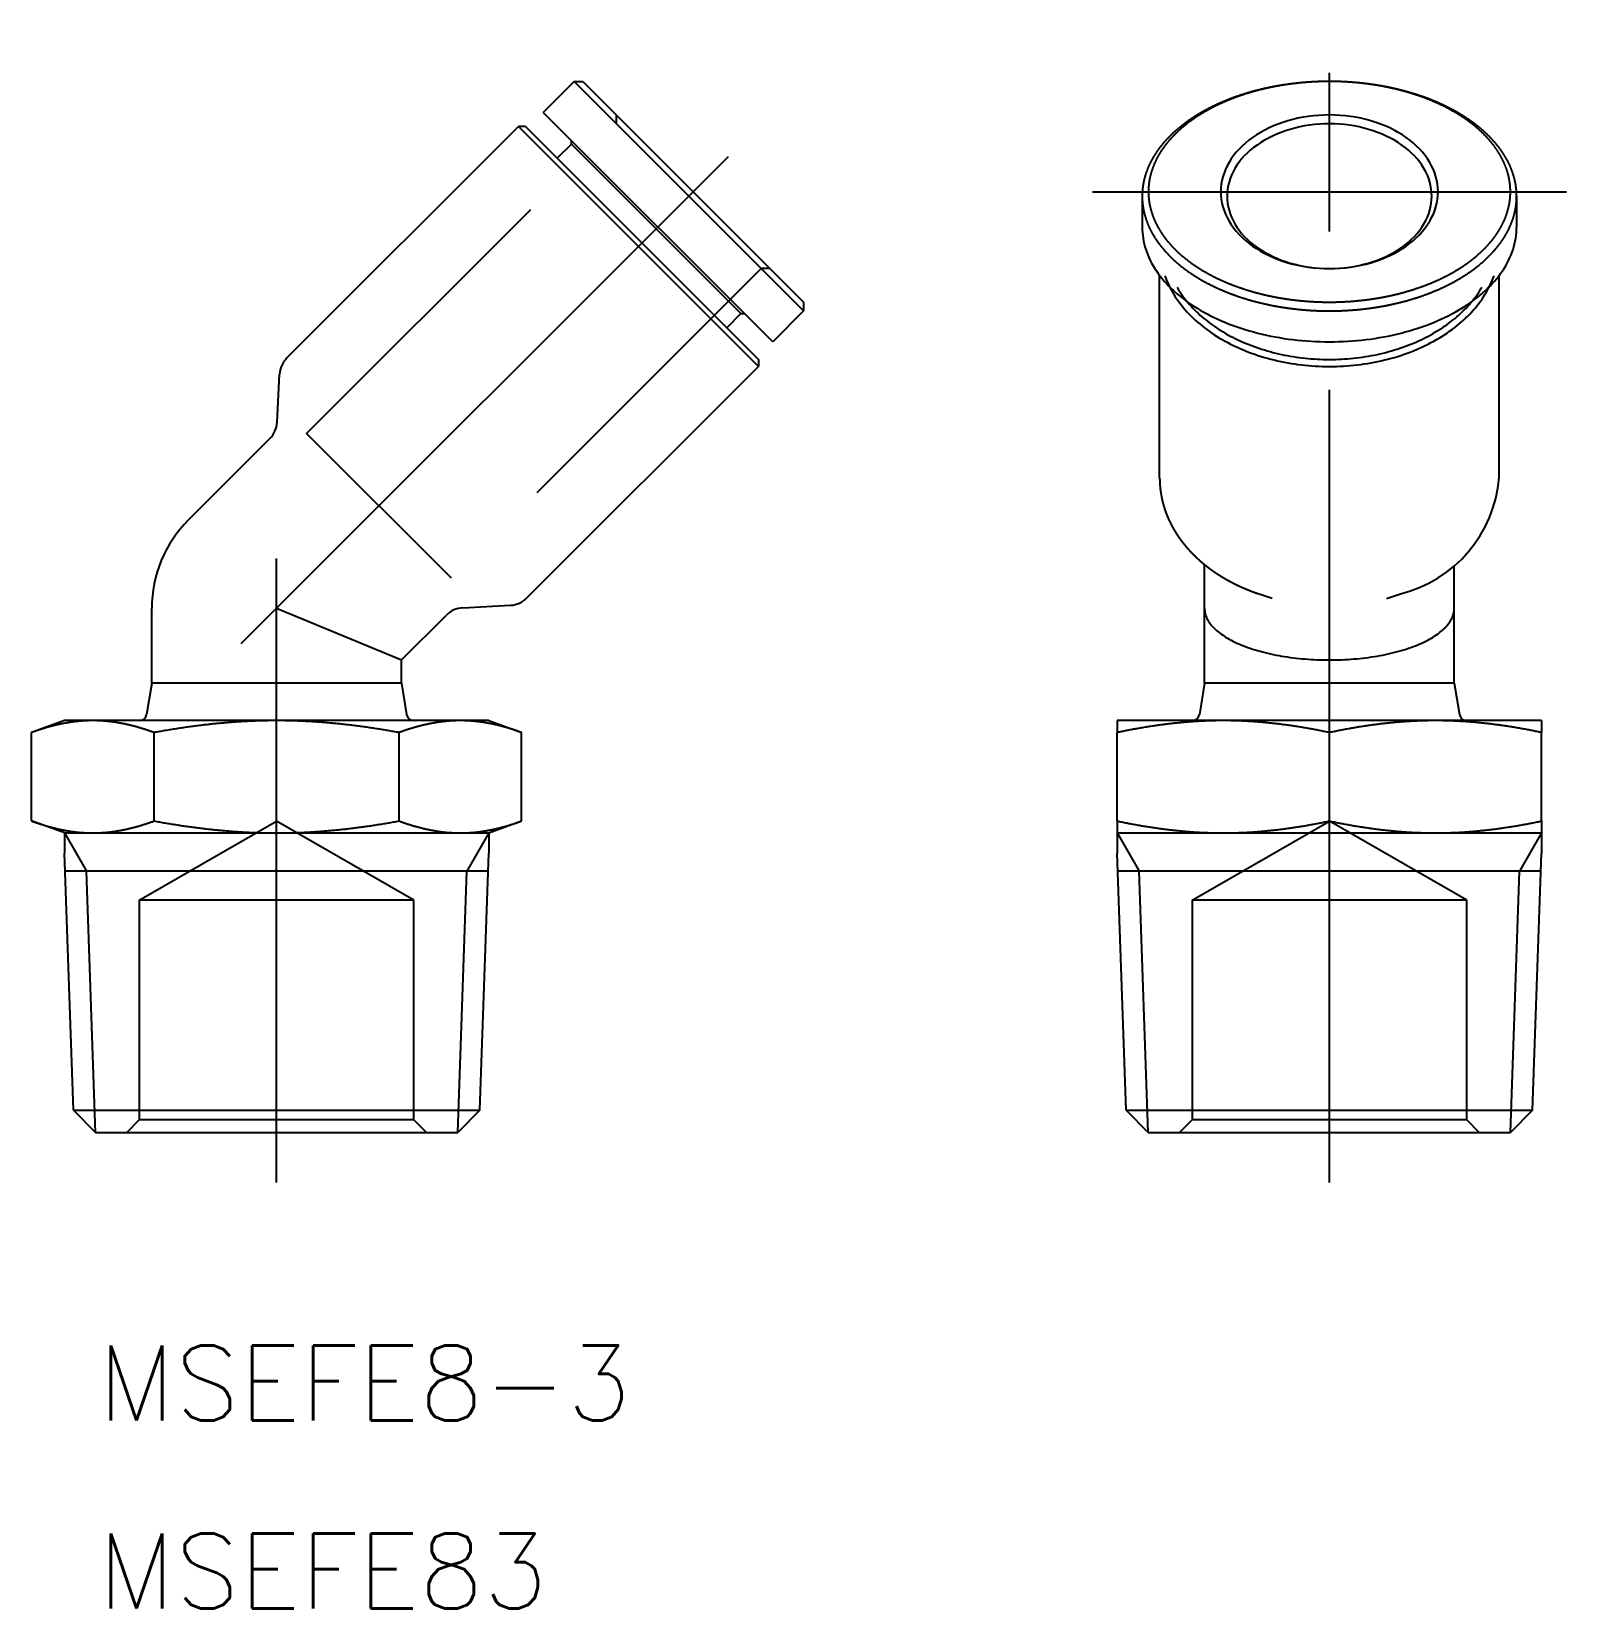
# Model space of a CAD drawing. Extents: x -9.8 to 51.7, y -19.1 to 44.1.
import ezdxf

# ---------------------------------------------------------------- set-up
doc = ezdxf.new("R2010")
doc.units = 0
doc.linetypes.add('CENTER', pattern=[50.8, 31.75, -6.35, 6.35, -6.35])
doc.linetypes.add('DASHED', pattern=[19.05, 12.7, -6.35])
doc.layers.get('0').update_dxf_attribs({"linetype": 'CONTINUOUS'})
doc.layers.add('CENTER', color=1, linetype='CENTER')
doc.styles.get("Standard").update_dxf_attribs({"font": 'txt.shx', "height": 3, "bigfont": 'bigfont.shx'})

msp = doc.modelspace()

# ---------------------------------------------------------------- texts
at = {"color": 7, "linetype": 'CONTINUOUS'}
for s, p in [('MSEFE8-3', (-7.148, -11.534)), ('MSEFE83', (-7.148, -19.071))]:
    msp.add_text(s, height=3, dxfattribs=at).set_placement(p)

# ---------------------------------------------------------------- linework, layer by layer
at = {"color": 7, "linetype": 'CONTINUOUS'}
for p, q in [((11.915, 42.107), (10.677, 40.87)), ((11.915, 42.107), (21.107, 32.915)), ((11.915, 42.107), (12.268, 42.107)), ((12.268, 42.107), (21.107, 33.268)), ((19.87, 31.677), (10.677, 40.87)), ((0.413, 31.029), (9.687, 40.304)), ((19.304, 30.687), (9.687, 40.304)), ((9.97, 40.304), (9.687, 40.304)), ((9.97, 40.304), (19.304, 30.97)), ((11.809, 39.597), (11.243, 39.031)), ((11.809, 39.597), (11.809, 39.738)), ((18.597, 32.809), (11.809, 39.597)), ((34.669, 37.511), (34.669, 36.273)), ((49.669, 37.511), (49.669, 36.273)), ((35.369, 26.221), (35.369, 34.335)), ((48.969, 26.221), (48.969, 34.335)), ((21.107, 32.915), (19.87, 31.677)), ((21.107, 33.268), (21.107, 32.915)), ((18.597, 32.809), (18.031, 32.243)), ((18.597, 32.809), (18.738, 32.809)), ((19.304, 30.97), (19.304, 30.687)), ((0.02, 28.454), (0.121, 30.375)), ((10.029, 21.413), (19.304, 30.687)), ((-3.536, 24.536), (-0.271, 27.8)), ((37.169, 21), (37.169, 22.748)), ((47.169, 21), (47.169, 22.695)), ((39.878, 21.392), (39.317, 21.584)), ((44.461, 21.392), (45.022, 21.584)), ((-5, 18), (-5, 21)), ((0, 21), (5, 18.929)), ((7.454, 21.02), (9.375, 21.121)), ((37.169, 18), (37.169, 21)), ((47.169, 18), (47.169, 21)), ((5, 18.929), (6.8, 20.729)), ((5, 18), (5, 18.929)), ((-5, 18), (-5.208, 16.751)), ((5, 18), (-5, 18)), ((5, 18), (5.208, 16.751)), ((37.169, 18), (36.961, 16.751)), ((47.169, 18), (37.169, 18)), ((47.169, 18), (47.378, 16.751)), ((-8.5, 16.5), (-9.815, 16.021)), ((-7.361, 16.5), (-8.5, 16.5)), ((0, 16.5), (-7.361, 16.5)), ((7.361, 16.5), (0, 16.5)), ((8.5, 16.5), (7.361, 16.5)), ((8.5, 16.5), (9.815, 16.021)), ((37.919, 16.5), (33.669, 16.5)), ((33.669, 16.5), (33.669, 16.021)), ((46.419, 16.5), (37.919, 16.5)), ((50.669, 16.5), (46.419, 16.5)), ((50.669, 16.5), (50.669, 16.021)), ((-9.815, 12.479), (-9.815, 16.021)), ((-4.907, 12.479), (-4.907, 16.021)), ((4.907, 12.479), (4.907, 16.021)), ((9.815, 12.479), (9.815, 16.021)), ((33.669, 12.479), (33.669, 16.021)), ((42.169, 12.479), (42.169, 16.021)), ((50.669, 12.479), (50.669, 16.021)), ((-8.5, 12), (-9.815, 12.479)), ((8.5, 12), (9.815, 12.479)), ((33.669, 12.479), (33.669, 12)), ((50.669, 12.479), (50.669, 12)), ((-8.5, 12), (-7.361, 12)), ((-8.5, 12), (-8.5, 11.19)), ((-7.361, 12), (0, 12)), ((0, 12), (7.361, 12)), ((7.361, 12), (8.5, 12)), ((8.5, 12), (8.5, 11.19)), ((33.669, 12), (37.919, 12)), ((33.669, 12), (33.669, 11.19)), ((37.919, 12), (46.419, 12)), ((46.419, 12), (50.669, 12)), ((50.669, 12), (50.669, 11.19)), ((-8.14, 0.887), (-8.5, 11.19)), ((8.14, 0.887), (8.5, 11.19)), ((34.029, 0.887), (33.669, 11.19)), ((50.31, 0.887), (50.669, 11.19)), ((8.475, 10.474), (-8.475, 10.474)), ((50.644, 10.474), (33.694, 10.474)), ((-8.14, 0.887), (8.14, 0.887)), ((-8.14, 0.887), (-7.253, 0)), ((8.14, 0.887), (7.253, 0)), ((34.029, 0.887), (50.31, 0.887)), ((34.029, 0.887), (34.916, 0)), ((50.31, 0.887), (49.423, 0)), ((-7.253, 0), (7.253, 0)), ((34.916, 0), (49.423, 0))]:
    msp.add_line(p, q, dxfattribs=at)
at = {"color": 3, "linetype": 'DASHED'}
for p, q in [((13.612, 40.41), (13.612, 40.764)), ((1.202, 28), (13.612, 40.41)), ((19.41, 34.612), (7, 22.202)), ((19.764, 34.612), (19.41, 34.612)), ((7, 22.202), (1.202, 28)), ((-5.5, 9.3), (0, 12.475)), ((5.5, 9.3), (0, 12.475)), ((36.669, 9.3), (42.169, 12.475)), ((47.669, 9.3), (42.169, 12.475)), ((-5.5, 9.3), (-5.5, 0.5)), ((5.5, 9.3), (-5.5, 9.3)), ((5.5, 0.5), (5.5, 9.3)), ((47.669, 9.3), (36.669, 9.3)), ((36.669, 9.3), (36.669, 0.5)), ((47.669, 0.5), (47.669, 9.3)), ((-5.5, 0.5), (-6, 0)), ((5.5, 0.5), (-5.5, 0.5)), ((6, 0), (5.5, 0.5)), ((36.669, 0.5), (36.169, 0)), ((47.669, 0.5), (36.669, 0.5)), ((48.169, 0), (47.669, 0.5))]:
    msp.add_line(p, q, dxfattribs=at)
at = {"color": 3, "linetype": 'CONTINUOUS'}
for p, q in [((-8.5, 12), (-7.619, 10.474)), ((8.5, 12), (7.619, 10.474)), ((33.669, 12), (34.55, 10.474)), ((50.669, 12), (49.788, 10.474)), ((-7.253, 0), (-7.619, 10.474)), ((7.253, 0), (7.619, 10.474)), ((34.916, 0), (34.55, 10.474)), ((49.423, 0), (49.788, 10.474))]:
    msp.add_line(p, q, dxfattribs=at)
at = {"color": 7}
for points in [[(42.169, 32.915, 0), (42.183, 32.915, 0), (42.197, 32.915, 0), (42.21, 32.915, 0), (42.224, 32.915, 0), (42.237, 32.915, 0), (42.251, 32.915, 0), (42.264, 32.915, 0), (42.278, 32.915, 0), (42.291, 32.915, 0), (42.304, 32.916, 0), (42.318, 32.916, 0), (42.331, 32.916, 0), (42.345, 32.916, 0), (42.358, 32.916, 0), (42.372, 32.916, 0), (42.385, 32.917, 0), (42.399, 32.917, 0), (42.412, 32.917, 0), (42.426, 32.917, 0), (42.44, 32.918, 0), (42.453, 32.918, 0), (42.467, 32.918, 0), (42.48, 32.919, 0), (42.494, 32.919, 0), (42.507, 32.919, 0), (42.521, 32.92, 0), (42.534, 32.92, 0), (42.548, 32.92, 0), (42.562, 32.921, 0), (42.575, 32.921, 0), (42.589, 32.922, 0), (42.602, 32.922, 0), (42.616, 32.923, 0), (42.63, 32.923, 0), (42.644, 32.924, 0), (42.657, 32.924, 0), (42.671, 32.925, 0), (42.685, 32.925, 0), (42.699, 32.926, 0), (42.712, 32.927, 0), (42.726, 32.927, 0), (42.74, 32.928, 0), (42.754, 32.929, 0), (42.768, 32.929, 0), (42.782, 32.93, 0), (42.796, 32.931, 0), (42.81, 32.931, 0), (42.824, 32.932, 0), (42.838, 32.933, 0), (42.852, 32.934, 0), (42.866, 32.935, 0), (42.88, 32.935, 0), (42.895, 32.936, 0), (42.909, 32.937, 0), (42.923, 32.938, 0), (42.937, 32.939, 0), (42.952, 32.94, 0), (42.966, 32.941, 0), (42.98, 32.942, 0), (42.995, 32.943, 0), (43.009, 32.944, 0), (43.024, 32.945, 0), (43.038, 32.946, 0), (43.053, 32.947, 0), (43.068, 32.948, 0), (43.082, 32.949, 0), (43.097, 32.95, 0), (43.112, 32.951, 0), (43.127, 32.952, 0), (43.142, 32.953, 0), (43.157, 32.955, 0), (43.172, 32.956, 0), (43.187, 32.957, 0), (43.202, 32.959, 0), (43.217, 32.96, 0), (43.232, 32.961, 0), (43.247, 32.962, 0), (43.263, 32.964, 0), (43.278, 32.965, 0), (43.293, 32.967, 0), (43.309, 32.968, 0), (43.324, 32.97, 0), (43.34, 32.971, 0), (43.355, 32.973, 0), (43.371, 32.974, 0), (43.387, 32.976, 0), (43.403, 32.977, 0), (43.419, 32.979, 0), (43.435, 32.981, 0), (43.451, 32.982, 0), (43.467, 32.984, 0), (43.483, 32.986, 0), (43.499, 32.988, 0), (43.516, 32.989, 0), (43.532, 32.991, 0), (43.548, 32.993, 0), (43.565, 32.995, 0), (43.581, 32.997, 0), (43.598, 32.999, 0), (43.615, 33.001, 0), (43.632, 33.003, 0), (43.648, 33.005, 0), (43.665, 33.007, 0), (43.682, 33.009, 0), (43.699, 33.011, 0), (43.716, 33.014, 0), (43.733, 33.016, 0), (43.751, 33.018, 0), (43.768, 33.02, 0), (43.785, 33.023, 0), (43.803, 33.025, 0), (43.82, 33.027, 0), (43.838, 33.03, 0), (43.855, 33.032, 0), (43.873, 33.035, 0), (43.891, 33.037, 0), (43.908, 33.04, 0), (43.926, 33.043, 0), (43.944, 33.045, 0), (43.962, 33.048, 0), (43.98, 33.051, 0), (43.998, 33.053, 0), (44.016, 33.056, 0), (44.034, 33.059, 0), (44.052, 33.062, 0), (44.07, 33.065, 0), (44.089, 33.068, 0), (44.107, 33.071, 0), (44.125, 33.074, 0), (44.144, 33.077, 0), (44.162, 33.08, 0), (44.181, 33.083, 0), (44.199, 33.086, 0), (44.218, 33.09, 0), (44.236, 33.093, 0), (44.255, 33.096, 0), (44.273, 33.099, 0), (44.292, 33.103, 0), (44.311, 33.106, 0), (44.33, 33.11, 0), (44.349, 33.113, 0), (44.367, 33.117, 0), (44.386, 33.12, 0), (44.405, 33.124, 0), (44.424, 33.128, 0), (44.443, 33.131, 0), (44.462, 33.135, 0), (44.481, 33.139, 0), (44.501, 33.143, 0), (44.52, 33.147, 0), (44.539, 33.15, 0), (44.558, 33.154, 0), (44.577, 33.158, 0), (44.596, 33.162, 0), (44.616, 33.166, 0), (44.635, 33.17, 0), (44.654, 33.175, 0), (44.674, 33.179, 0), (44.693, 33.183, 0), (44.713, 33.187, 0), (44.732, 33.192, 0), (44.752, 33.196, 0), (44.771, 33.2, 0), (44.791, 33.205, 0), (44.81, 33.209, 0), (44.83, 33.214, 0), (44.849, 33.218, 0), (44.869, 33.223, 0), (44.889, 33.228, 0), (44.908, 33.232, 0), (44.928, 33.237, 0), (44.947, 33.242, 0), (44.967, 33.247, 0), (44.987, 33.252, 0), (45.007, 33.257, 0), (45.026, 33.261, 0), (45.046, 33.267, 0), (45.066, 33.272, 0), (45.086, 33.277, 0), (45.105, 33.282, 0), (45.125, 33.287, 0), (45.145, 33.292, 0), (45.165, 33.297, 0), (45.185, 33.303, 0), (45.205, 33.308, 0), (45.225, 33.313, 0), (45.244, 33.319, 0), (45.264, 33.324, 0), (45.284, 33.33, 0), (45.304, 33.336, 0), (45.324, 33.341, 0), (45.344, 33.347, 0), (45.364, 33.352, 0), (45.384, 33.358, 0), (45.404, 33.364, 0), (45.424, 33.37, 0), (45.444, 33.376, 0), (45.464, 33.382, 0), (45.483, 33.388, 0), (45.503, 33.394, 0), (45.523, 33.4, 0), (45.543, 33.406, 0), (45.563, 33.412, 0), (45.583, 33.419, 0), (45.603, 33.425, 0), (45.623, 33.431, 0), (45.643, 33.437, 0), (45.663, 33.444, 0), (45.683, 33.45, 0), (45.703, 33.457, 0), (45.723, 33.463, 0), (45.743, 33.47, 0), (45.763, 33.477, 0), (45.783, 33.483, 0), (45.803, 33.49, 0), (45.823, 33.497, 0), (45.843, 33.504, 0), (45.862, 33.511, 0), (45.883, 33.518, 0), (45.902, 33.525, 0), (45.922, 33.532, 0), (45.942, 33.539, 0), (45.962, 33.546, 0), (45.982, 33.553, 0), (46.002, 33.56, 0), (46.022, 33.568, 0), (46.042, 33.575, 0), (46.062, 33.582, 0), (46.082, 33.59, 0), (46.101, 33.597, 0), (46.121, 33.605, 0), (46.141, 33.612, 0), (46.161, 33.62, 0), (46.181, 33.627, 0), (46.201, 33.635, 0), (46.22, 33.643, 0), (46.24, 33.651, 0), (46.26, 33.659, 0), (46.28, 33.667, 0), (46.299, 33.675, 0), (46.319, 33.682, 0), (46.339, 33.691, 0), (46.358, 33.699, 0), (46.378, 33.707, 0), (46.398, 33.715, 0), (46.417, 33.723, 0), (46.437, 33.731, 0), (46.457, 33.74, 0), (46.476, 33.748, 0), (46.496, 33.757, 0), (46.515, 33.765, 0), (46.535, 33.774, 0), (46.554, 33.782, 0), (46.574, 33.791, 0), (46.593, 33.8, 0), (46.613, 33.808, 0), (46.632, 33.817, 0), (46.651, 33.826, 0), (46.671, 33.835, 0), (46.69, 33.844, 0), (46.709, 33.852, 0), (46.729, 33.861, 0), (46.748, 33.871, 0), (46.767, 33.88, 0), (46.786, 33.889, 0), (46.806, 33.898, 0), (46.825, 33.907, 0), (46.844, 33.917, 0), (46.863, 33.926, 0), (46.882, 33.935, 0), (46.901, 33.945, 0), (46.92, 33.954, 0), (46.939, 33.964, 0), (46.958, 33.973, 0), (46.977, 33.983, 0), (46.995, 33.993, 0), (47.014, 34.002, 0), (47.033, 34.012, 0), (47.052, 34.022, 0), (47.07, 34.032, 0), (47.089, 34.042, 0), (47.108, 34.052, 0), (47.126, 34.062, 0), (47.145, 34.072, 0), (47.163, 34.082, 0), (47.181, 34.092, 0), (47.2, 34.102, 0), (47.218, 34.112, 0), (47.236, 34.122, 0), (47.255, 34.133, 0), (47.273, 34.143, 0), (47.291, 34.154, 0), (47.309, 34.164, 0), (47.327, 34.174, 0), (47.345, 34.185, 0), (47.363, 34.196, 0), (47.381, 34.206, 0), (47.399, 34.217, 0), (47.417, 34.227, 0), (47.435, 34.238, 0), (47.453, 34.249, 0), (47.47, 34.26, 0), (47.488, 34.27, 0), (47.506, 34.281, 0), (47.523, 34.292, 0), (47.541, 34.303, 0), (47.558, 34.314, 0), (47.576, 34.325, 0), (47.593, 34.337, 0), (47.61, 34.348, 0), (47.627, 34.359, 0), (47.645, 34.37, 0), (47.662, 34.381, 0), (47.679, 34.392, 0), (47.696, 34.404, 0), (47.713, 34.415, 0), (47.73, 34.427, 0), (47.747, 34.438, 0), (47.763, 34.45, 0), (47.78, 34.461, 0), (47.797, 34.473, 0), (47.813, 34.484, 0), (47.83, 34.496, 0), (47.846, 34.508, 0), (47.863, 34.519, 0), (47.879, 34.531, 0), (47.896, 34.543, 0), (47.912, 34.554, 0), (47.928, 34.566, 0), (47.944, 34.578, 0), (47.96, 34.59, 0), (47.976, 34.602, 0), (47.992, 34.614, 0), (48.008, 34.626, 0), (48.024, 34.638, 0), (48.039, 34.65, 0), (48.055, 34.662, 0), (48.071, 34.674, 0), (48.086, 34.687, 0), (48.102, 34.699, 0), (48.117, 34.711, 0), (48.132, 34.723, 0), (48.148, 34.736, 0), (48.163, 34.748, 0), (48.178, 34.76, 0), (48.193, 34.773, 0), (48.208, 34.785, 0), (48.223, 34.797, 0), (48.238, 34.81, 0), (48.252, 34.822, 0), (48.267, 34.835, 0), (48.282, 34.847, 0), (48.296, 34.86, 0), (48.311, 34.873, 0), (48.325, 34.885, 0), (48.339, 34.898, 0), (48.354, 34.911, 0), (48.368, 34.923, 0), (48.382, 34.936, 0), (48.396, 34.949, 0), (48.41, 34.962, 0), (48.424, 34.974, 0), (48.438, 34.987, 0), (48.451, 35, 0), (48.465, 35.013, 0), (48.478, 35.026, 0), (48.492, 35.039, 0), (48.505, 35.052, 0), (48.519, 35.065, 0), (48.532, 35.078, 0), (48.545, 35.091, 0), (48.558, 35.104, 0), (48.572, 35.117, 0), (48.584, 35.13, 0), (48.597, 35.143, 0), (48.61, 35.156, 0), (48.623, 35.169, 0), (48.636, 35.182, 0), (48.648, 35.196, 0), (48.661, 35.209, 0), (48.673, 35.222, 0), (48.685, 35.235, 0), (48.698, 35.248, 0), (48.71, 35.262, 0), (48.722, 35.275, 0), (48.734, 35.288, 0), (48.746, 35.302, 0), (48.758, 35.315, 0), (48.77, 35.328, 0), (48.782, 35.342, 0), (48.793, 35.355, 0), (48.805, 35.368, 0), (48.816, 35.382, 0), (48.828, 35.395, 0), (48.839, 35.409, 0), (48.85, 35.422, 0), (48.861, 35.436, 0), (48.873, 35.449, 0), (48.883, 35.463, 0), (48.894, 35.476, 0), (48.905, 35.49, 0), (48.916, 35.503, 0), (48.927, 35.517, 0), (48.937, 35.53, 0), (48.948, 35.544, 0), (48.958, 35.557, 0), (48.969, 35.571, 0), (48.979, 35.585, 0), (48.989, 35.598, 0), (48.999, 35.612, 0), (49.01, 35.626, 0), (49.02, 35.639, 0), (49.029, 35.653, 0), (49.039, 35.667, 0), (49.049, 35.681, 0), (49.059, 35.694, 0), (49.068, 35.708, 0), (49.078, 35.722, 0), (49.087, 35.736, 0), (49.097, 35.749, 0), (49.106, 35.763, 0), (49.115, 35.777, 0), (49.124, 35.791, 0), (49.133, 35.805, 0), (49.142, 35.818, 0), (49.151, 35.832, 0), (49.16, 35.846, 0), (49.169, 35.86, 0), (49.178, 35.874, 0), (49.186, 35.888, 0), (49.195, 35.902, 0), (49.203, 35.916, 0), (49.212, 35.93, 0), (49.22, 35.944, 0), (49.228, 35.957, 0), (49.236, 35.971, 0), (49.244, 35.985, 0), (49.252, 35.999, 0), (49.26, 36.013, 0), (49.268, 36.027, 0), (49.276, 36.041, 0), (49.283, 36.055, 0), (49.291, 36.069, 0), (49.299, 36.083, 0), (49.306, 36.097, 0), (49.313, 36.111, 0), (49.321, 36.126, 0), (49.328, 36.14, 0), (49.335, 36.154, 0), (49.342, 36.168, 0), (49.349, 36.182, 0), (49.356, 36.196, 0), (49.363, 36.21, 0), (49.37, 36.224, 0), (49.376, 36.238, 0), (49.383, 36.252, 0), (49.389, 36.267, 0), (49.396, 36.281, 0), (49.402, 36.295, 0), (49.408, 36.309, 0), (49.415, 36.323, 0), (49.421, 36.337, 0), (49.427, 36.352, 0), (49.433, 36.366, 0), (49.439, 36.38, 0), (49.445, 36.394, 0), (49.45, 36.408, 0), (49.456, 36.423, 0), (49.462, 36.437, 0), (49.467, 36.451, 0), (49.473, 36.465, 0), (49.478, 36.48, 0), (49.483, 36.494, 0), (49.489, 36.508, 0), (49.494, 36.522, 0), (49.499, 36.537, 0), (49.504, 36.551, 0), (49.509, 36.565, 0), (49.514, 36.579, 0), (49.519, 36.594, 0), (49.523, 36.608, 0), (49.528, 36.622, 0), (49.532, 36.637, 0), (49.537, 36.651, 0), (49.541, 36.665, 0), (49.546, 36.679, 0), (49.55, 36.694, 0), (49.554, 36.708, 0), (49.558, 36.722, 0), (49.562, 36.737, 0), (49.566, 36.751, 0), (49.57, 36.766, 0), (49.574, 36.78, 0), (49.578, 36.794, 0), (49.581, 36.809, 0), (49.585, 36.823, 0), (49.589, 36.837, 0), (49.592, 36.852, 0), (49.595, 36.866, 0), (49.599, 36.88, 0), (49.602, 36.895, 0), (49.605, 36.909, 0), (49.608, 36.923, 0), (49.611, 36.938, 0), (49.614, 36.952, 0), (49.617, 36.967, 0), (49.62, 36.981, 0), (49.622, 36.995, 0), (49.625, 37.01, 0), (49.627, 37.024, 0), (49.63, 37.039, 0), (49.632, 37.053, 0), (49.635, 37.067, 0), (49.637, 37.082, 0), (49.639, 37.096, 0), (49.641, 37.111, 0), (49.643, 37.125, 0), (49.645, 37.139, 0), (49.647, 37.154, 0), (49.649, 37.168, 0), (49.65, 37.183, 0), (49.652, 37.197, 0), (49.654, 37.212, 0), (49.655, 37.226, 0), (49.657, 37.24, 0), (49.658, 37.255, 0), (49.659, 37.269, 0), (49.66, 37.284, 0), (49.661, 37.298, 0), (49.663, 37.312, 0), (49.663, 37.327, 0), (49.664, 37.341, 0), (49.665, 37.356, 0), (49.666, 37.37, 0), (49.667, 37.385, 0), (49.667, 37.399, 0), (49.668, 37.414, 0), (49.668, 37.428, 0), (49.669, 37.443, 0), (49.669, 37.457, 0), (49.669, 37.471, 0), (49.669, 37.486, 0), (49.669, 37.5, 0), (49.669, 37.515, 0), (49.669, 37.529, 0), (49.669, 37.544, 0), (49.669, 37.558, 0), (49.669, 37.572, 0), (49.668, 37.587, 0), (49.668, 37.601, 0), (49.667, 37.616, 0), (49.667, 37.63, 0), (49.666, 37.645, 0), (49.666, 37.659, 0), (49.665, 37.673, 0), (49.664, 37.688, 0), (49.663, 37.702, 0), (49.662, 37.717, 0), (49.661, 37.731, 0), (49.66, 37.745, 0), (49.658, 37.76, 0), (49.657, 37.774, 0), (49.656, 37.789, 0), (49.654, 37.803, 0), (49.653, 37.818, 0), (49.651, 37.832, 0), (49.65, 37.846, 0), (49.648, 37.861, 0), (49.646, 37.875, 0), (49.644, 37.889, 0), (49.642, 37.904, 0), (49.64, 37.918, 0), (49.638, 37.933, 0), (49.636, 37.947, 0), (49.633, 37.961, 0), (49.631, 37.976, 0), (49.629, 37.99, 0), (49.626, 38.004, 0), (49.624, 38.019, 0), (49.621, 38.033, 0), (49.618, 38.047, 0), (49.615, 38.062, 0), (49.613, 38.076, 0), (49.61, 38.09, 0), (49.607, 38.105, 0), (49.604, 38.119, 0), (49.6, 38.133, 0), (49.597, 38.148, 0), (49.594, 38.162, 0), (49.59, 38.176, 0), (49.587, 38.19, 0), (49.584, 38.205, 0), (49.58, 38.219, 0), (49.576, 38.233, 0), (49.573, 38.247, 0), (49.569, 38.261, 0), (49.565, 38.276, 0), (49.561, 38.29, 0), (49.557, 38.304, 0), (49.553, 38.318, 0), (49.549, 38.333, 0), (49.544, 38.347, 0), (49.54, 38.361, 0), (49.536, 38.375, 0), (49.531, 38.389, 0), (49.527, 38.403, 0), (49.522, 38.417, 0), (49.517, 38.431, 0), (49.513, 38.446, 0), (49.508, 38.46, 0), (49.503, 38.474, 0), (49.498, 38.488, 0), (49.493, 38.502, 0), (49.488, 38.516, 0), (49.483, 38.53, 0), (49.478, 38.544, 0), (49.472, 38.558, 0), (49.467, 38.572, 0), (49.461, 38.586, 0), (49.456, 38.6, 0), (49.45, 38.614, 0), (49.445, 38.628, 0), (49.439, 38.642, 0), (49.433, 38.655, 0), (49.427, 38.669, 0), (49.421, 38.683, 0), (49.415, 38.697, 0), (49.409, 38.711, 0), (49.403, 38.725, 0), (49.397, 38.739, 0), (49.391, 38.752, 0), (49.384, 38.766, 0), (49.378, 38.78, 0), (49.371, 38.794, 0), (49.365, 38.807, 0), (49.358, 38.821, 0), (49.352, 38.835, 0), (49.345, 38.849, 0), (49.338, 38.862, 0), (49.331, 38.876, 0), (49.324, 38.889, 0), (49.317, 38.903, 0), (49.31, 38.917, 0), (49.303, 38.93, 0), (49.296, 38.944, 0), (49.288, 38.957, 0), (49.281, 38.971, 0), (49.274, 38.984, 0), (49.266, 38.998, 0), (49.258, 39.011, 0), (49.251, 39.025, 0), (49.243, 39.038, 0), (49.236, 39.052, 0), (49.228, 39.065, 0), (49.22, 39.078, 0), (49.212, 39.092, 0), (49.204, 39.105, 0), (49.196, 39.118, 0), (49.188, 39.132, 0), (49.179, 39.145, 0), (49.171, 39.158, 0), (49.163, 39.172, 0), (49.154, 39.185, 0), (49.146, 39.198, 0), (49.137, 39.211, 0), (49.129, 39.224, 0), (49.12, 39.237, 0), (49.111, 39.251, 0), (49.103, 39.264, 0), (49.094, 39.277, 0), (49.085, 39.29, 0), (49.076, 39.303, 0), (49.067, 39.316, 0), (49.058, 39.329, 0), (49.049, 39.342, 0), (49.04, 39.355, 0), (49.03, 39.367, 0), (49.021, 39.38, 0), (49.012, 39.393, 0), (49.002, 39.406, 0), (48.993, 39.419, 0), (48.983, 39.432, 0), (48.974, 39.444, 0), (48.964, 39.457, 0), (48.954, 39.47, 0), (48.944, 39.483, 0), (48.934, 39.495, 0), (48.925, 39.508, 0), (48.915, 39.52, 0), (48.905, 39.533, 0), (48.895, 39.546, 0), (48.884, 39.558, 0), (48.874, 39.571, 0), (48.864, 39.583, 0), (48.854, 39.596, 0), (48.843, 39.608, 0), (48.833, 39.62, 0), (48.822, 39.633, 0), (48.812, 39.645, 0), (48.801, 39.657, 0), (48.791, 39.67, 0), (48.78, 39.682, 0), (48.769, 39.694, 0), (48.758, 39.706, 0), (48.748, 39.719, 0), (48.737, 39.731, 0), (48.726, 39.743, 0), (48.715, 39.755, 0), (48.704, 39.767, 0), (48.692, 39.779, 0), (48.681, 39.791, 0), (48.67, 39.803, 0), (48.659, 39.815, 0), (48.647, 39.827, 0), (48.636, 39.839, 0), (48.625, 39.851, 0), (48.613, 39.863, 0), (48.602, 39.875, 0), (48.59, 39.887, 0), (48.578, 39.898, 0), (48.567, 39.91, 0), (48.555, 39.922, 0), (48.543, 39.934, 0), (48.531, 39.945, 0), (48.519, 39.957, 0), (48.507, 39.968, 0), (48.495, 39.98, 0), (48.483, 39.992, 0), (48.471, 40.003, 0), (48.459, 40.015, 0), (48.447, 40.026, 0), (48.435, 40.038, 0), (48.422, 40.049, 0), (48.41, 40.06, 0), (48.398, 40.072, 0), (48.385, 40.083, 0), (48.373, 40.094, 0), (48.36, 40.105, 0), (48.348, 40.117, 0), (48.335, 40.128, 0), (48.322, 40.139, 0), (48.31, 40.15, 0), (48.297, 40.161, 0), (48.284, 40.172, 0), (48.271, 40.184, 0), (48.258, 40.195, 0), (48.245, 40.206, 0), (48.232, 40.217, 0), (48.219, 40.228, 0), (48.206, 40.239, 0), (48.193, 40.249, 0), (48.18, 40.26, 0), (48.166, 40.271, 0), (48.153, 40.282, 0), (48.14, 40.293, 0), (48.127, 40.303, 0), (48.113, 40.314, 0), (48.1, 40.325, 0), (48.086, 40.336, 0), (48.073, 40.346, 0), (48.059, 40.357, 0), (48.045, 40.367, 0), (48.032, 40.378, 0), (48.018, 40.388, 0), (48.004, 40.399, 0), (47.99, 40.409, 0), (47.977, 40.42, 0), (47.963, 40.43, 0), (47.949, 40.441, 0), (47.935, 40.451, 0), (47.921, 40.461, 0), (47.907, 40.471, 0), (47.892, 40.482, 0), (47.878, 40.492, 0), (47.864, 40.502, 0), (47.85, 40.512, 0), (47.836, 40.522, 0), (47.821, 40.532, 0), (47.807, 40.542, 0), (47.792, 40.553, 0), (47.778, 40.562, 0), (47.763, 40.572, 0), (47.749, 40.583, 0), (47.734, 40.592, 0), (47.72, 40.602, 0), (47.705, 40.612, 0), (47.69, 40.622, 0), (47.675, 40.632, 0), (47.661, 40.642, 0), (47.646, 40.651, 0), (47.631, 40.661, 0), (47.616, 40.671, 0), (47.601, 40.68, 0), (47.586, 40.69, 0), (47.571, 40.7, 0), (47.556, 40.709, 0), (47.541, 40.718, 0), (47.526, 40.728, 0), (47.511, 40.737, 0), (47.495, 40.747, 0), (47.48, 40.756, 0), (47.465, 40.766, 0), (47.45, 40.775, 0), (47.434, 40.784, 0), (47.419, 40.794, 0), (47.404, 40.803, 0), (47.388, 40.812, 0), (47.373, 40.821, 0), (47.357, 40.83, 0), (47.341, 40.84, 0), (47.326, 40.849, 0), (47.31, 40.858, 0), (47.294, 40.867, 0), (47.279, 40.876, 0), (47.263, 40.885, 0), (47.247, 40.894, 0), (47.231, 40.903, 0), (47.215, 40.911, 0), (47.199, 40.92, 0), (47.184, 40.929, 0), (47.167, 40.938, 0), (47.151, 40.947, 0), (47.136, 40.955, 0), (47.119, 40.964, 0), (47.103, 40.973, 0), (47.087, 40.981, 0), (47.071, 40.99, 0), (47.055, 40.998, 0), (47.038, 41.007, 0), (47.022, 41.015, 0), (47.006, 41.024, 0), (46.99, 41.032, 0), (46.973, 41.041, 0), (46.957, 41.049, 0), (46.94, 41.057, 0), (46.924, 41.066, 0), (46.907, 41.074, 0), (46.891, 41.082, 0), (46.874, 41.09, 0), (46.858, 41.099, 0), (46.841, 41.107, 0), (46.824, 41.115, 0), (46.808, 41.123, 0), (46.791, 41.131, 0), (46.774, 41.139, 0), (46.757, 41.147, 0), (46.741, 41.155, 0), (46.724, 41.163, 0), (46.707, 41.171, 0), (46.69, 41.178, 0), (46.673, 41.186, 0), (46.656, 41.194, 0), (46.639, 41.202, 0), (46.622, 41.209, 0), (46.605, 41.217, 0), (46.588, 41.225, 0), (46.571, 41.233, 0), (46.554, 41.24, 0), (46.536, 41.248, 0), (46.519, 41.255, 0), (46.502, 41.263, 0), (46.485, 41.27, 0), (46.468, 41.278, 0), (46.45, 41.285, 0), (46.433, 41.292, 0), (46.416, 41.3, 0), (46.398, 41.307, 0), (46.381, 41.314, 0), (46.364, 41.321, 0), (46.346, 41.328, 0), (46.328, 41.336, 0), (46.311, 41.343, 0), (46.294, 41.35, 0), (46.276, 41.357, 0), (46.258, 41.364, 0), (46.241, 41.371, 0), (46.223, 41.378, 0), (46.206, 41.385, 0), (46.188, 41.392, 0), (46.17, 41.399, 0), (46.152, 41.405, 0), (46.135, 41.412, 0), (46.117, 41.419, 0), (46.099, 41.426, 0), (46.081, 41.432, 0), (46.063, 41.439, 0), (46.046, 41.446, 0), (46.028, 41.452, 0), (46.01, 41.459, 0), (45.992, 41.465, 0), (45.974, 41.472, 0), (45.956, 41.478, 0), (45.938, 41.485, 0), (45.92, 41.491, 0), (45.902, 41.498, 0), (45.884, 41.504, 0), (45.866, 41.51, 0), (45.848, 41.517, 0), (45.829, 41.523, 0), (45.811, 41.529, 0), (45.793, 41.535, 0), (45.775, 41.541, 0), (45.757, 41.547, 0), (45.739, 41.553, 0), (45.72, 41.559, 0), (45.702, 41.565, 0), (45.684, 41.571, 0), (45.665, 41.577, 0), (45.647, 41.583, 0), (45.629, 41.589, 0), (45.61, 41.595, 0), (45.592, 41.601, 0), (45.574, 41.606, 0), (45.555, 41.612, 0), (45.537, 41.618, 0), (45.518, 41.623, 0), (45.5, 41.629, 0), (45.481, 41.635, 0), (45.463, 41.64, 0), (45.444, 41.646, 0), (45.426, 41.651, 0), (45.407, 41.657, 0), (45.389, 41.662, 0), (45.37, 41.668, 0), (45.351, 41.673, 0), (45.333, 41.678, 0), (45.314, 41.684, 0), (45.295, 41.689, 0), (45.277, 41.694, 0), (45.258, 41.699, 0), (45.239, 41.705, 0), (45.221, 41.71, 0), (45.202, 41.715, 0), (45.183, 41.72, 0), (45.164, 41.725, 0), (45.145, 41.73, 0), (45.127, 41.735, 0), (45.108, 41.74, 0), (45.089, 41.745, 0), (45.07, 41.749, 0), (45.051, 41.754, 0), (45.032, 41.759, 0), (45.013, 41.764, 0), (44.994, 41.769, 0), (44.975, 41.773, 0), (44.956, 41.778, 0), (44.938, 41.783, 0), (44.919, 41.787, 0), (44.9, 41.792, 0), (44.88, 41.796, 0), (44.861, 41.801, 0), (44.842, 41.805, 0), (44.823, 41.81, 0), (44.804, 41.814, 0), (44.785, 41.819, 0), (44.766, 41.823, 0), (44.747, 41.827, 0), (44.728, 41.831, 0), (44.709, 41.836, 0), (44.689, 41.84, 0), (44.67, 41.844, 0), (44.651, 41.848, 0), (44.632, 41.852, 0), (44.613, 41.856, 0), (44.593, 41.861, 0), (44.574, 41.864, 0), (44.555, 41.868, 0), (44.536, 41.872, 0), (44.516, 41.876, 0), (44.497, 41.88, 0), (44.478, 41.884, 0), (44.458, 41.888, 0), (44.439, 41.892, 0), (44.42, 41.895, 0), (44.4, 41.899, 0), (44.381, 41.903, 0), (44.361, 41.906, 0), (44.342, 41.91, 0), (44.323, 41.914, 0), (44.303, 41.917, 0), (44.284, 41.921, 0), (44.264, 41.924, 0), (44.245, 41.928, 0), (44.225, 41.931, 0), (44.206, 41.934, 0), (44.187, 41.938, 0), (44.167, 41.941, 0), (44.148, 41.944, 0), (44.128, 41.948, 0), (44.108, 41.951, 0), (44.089, 41.954, 0), (44.069, 41.957, 0), (44.05, 41.96, 0), (44.03, 41.963, 0), (44.011, 41.967, 0), (43.991, 41.969, 0), (43.971, 41.972, 0), (43.952, 41.975, 0), (43.932, 41.978, 0), (43.913, 41.981, 0), (43.893, 41.984, 0), (43.873, 41.987, 0), (43.853, 41.99, 0), (43.834, 41.992, 0), (43.814, 41.995, 0), (43.794, 41.998, 0), (43.775, 42.001, 0), (43.755, 42.003, 0), (43.735, 42.006, 0), (43.716, 42.008, 0), (43.696, 42.011, 0), (43.676, 42.013, 0), (43.656, 42.016, 0), (43.637, 42.018, 0), (43.617, 42.021, 0), (43.597, 42.023, 0), (43.577, 42.025, 0), (43.557, 42.028, 0), (43.538, 42.03, 0), (43.518, 42.032, 0), (43.498, 42.034, 0), (43.478, 42.037, 0), (43.458, 42.039, 0), (43.439, 42.041, 0), (43.419, 42.043, 0), (43.399, 42.045, 0), (43.379, 42.047, 0), (43.359, 42.049, 0), (43.339, 42.051, 0), (43.319, 42.053, 0), (43.3, 42.055, 0), (43.28, 42.056, 0), (43.26, 42.058, 0), (43.24, 42.06, 0), (43.22, 42.062, 0), (43.2, 42.063, 0), (43.18, 42.065, 0), (43.16, 42.067, 0), (43.14, 42.069, 0), (43.12, 42.07, 0), (43.1, 42.072, 0), (43.081, 42.073, 0), (43.06, 42.075, 0), (43.041, 42.076, 0), (43.021, 42.077, 0), (43.001, 42.079, 0), (42.981, 42.08, 0), (42.961, 42.081, 0), (42.941, 42.083, 0), (42.921, 42.084, 0), (42.901, 42.085, 0), (42.881, 42.086, 0), (42.861, 42.088, 0), (42.841, 42.089, 0), (42.821, 42.09, 0), (42.801, 42.091, 0), (42.781, 42.092, 0), (42.761, 42.093, 0), (42.741, 42.094, 0), (42.721, 42.095, 0), (42.701, 42.096, 0), (42.681, 42.096, 0), (42.661, 42.097, 0), (42.641, 42.098, 0), (42.621, 42.099, 0), (42.601, 42.099, 0), (42.581, 42.1, 0), (42.56, 42.101, 0), (42.541, 42.102, 0), (42.52, 42.102, 0), (42.5, 42.103, 0), (42.48, 42.103, 0), (42.46, 42.104, 0), (42.44, 42.104, 0), (42.42, 42.105, 0), (42.4, 42.105, 0), (42.38, 42.105, 0), (42.36, 42.106, 0), (42.34, 42.106, 0), (42.32, 42.106, 0), (42.3, 42.106, 0), (42.28, 42.107, 0), (42.26, 42.107, 0), (42.24, 42.107, 0), (42.22, 42.107, 0), (42.2, 42.107, 0), (42.179, 42.107, 0), (42.159, 42.107, 0), (42.139, 42.107, 0), (42.119, 42.107, 0), (42.099, 42.107, 0), (42.079, 42.107, 0), (42.059, 42.107, 0), (42.039, 42.106, 0), (42.019, 42.106, 0), (41.999, 42.106, 0), (41.979, 42.106, 0), (41.959, 42.105, 0), (41.939, 42.105, 0), (41.919, 42.105, 0), (41.899, 42.104, 0), (41.879, 42.104, 0), (41.859, 42.103, 0), (41.839, 42.103, 0), (41.819, 42.102, 0), (41.798, 42.102, 0), (41.779, 42.101, 0), (41.758, 42.1, 0), (41.738, 42.099, 0), (41.718, 42.099, 0), (41.698, 42.098, 0), (41.678, 42.097, 0), (41.658, 42.096, 0), (41.638, 42.096, 0), (41.618, 42.095, 0), (41.598, 42.094, 0), (41.578, 42.093, 0), (41.558, 42.092, 0), (41.538, 42.091, 0), (41.518, 42.09, 0), (41.498, 42.089, 0), (41.478, 42.088, 0), (41.458, 42.086, 0), (41.438, 42.085, 0), (41.418, 42.084, 0), (41.398, 42.083, 0), (41.378, 42.081, 0), (41.358, 42.08, 0), (41.338, 42.079, 0), (41.318, 42.077, 0), (41.298, 42.076, 0), (41.278, 42.075, 0), (41.258, 42.073, 0), (41.239, 42.072, 0), (41.219, 42.07, 0), (41.199, 42.069, 0), (41.179, 42.067, 0), (41.159, 42.065, 0), (41.139, 42.063, 0), (41.119, 42.062, 0), (41.099, 42.06, 0), (41.079, 42.058, 0), (41.059, 42.056, 0), (41.039, 42.055, 0), (41.02, 42.053, 0), (41, 42.051, 0), (40.98, 42.049, 0), (40.96, 42.047, 0), (40.94, 42.045, 0), (40.92, 42.043, 0), (40.9, 42.041, 0), (40.88, 42.039, 0), (40.861, 42.037, 0), (40.841, 42.034, 0), (40.821, 42.032, 0), (40.801, 42.03, 0), (40.782, 42.028, 0), (40.762, 42.025, 0), (40.742, 42.023, 0), (40.722, 42.021, 0), (40.702, 42.018, 0), (40.683, 42.016, 0), (40.663, 42.013, 0), (40.643, 42.011, 0), (40.623, 42.008, 0), (40.604, 42.006, 0), (40.584, 42.003, 0), (40.564, 42.001, 0), (40.544, 41.998, 0), (40.525, 41.995, 0), (40.505, 41.992, 0), (40.485, 41.99, 0), (40.466, 41.987, 0), (40.446, 41.984, 0), (40.426, 41.981, 0), (40.407, 41.978, 0), (40.387, 41.975, 0), (40.368, 41.972, 0), (40.348, 41.969, 0), (40.328, 41.967, 0), (40.309, 41.964, 0), (40.289, 41.96, 0), (40.27, 41.957, 0), (40.25, 41.954, 0), (40.23, 41.951, 0), (40.211, 41.948, 0), (40.191, 41.944, 0), (40.172, 41.941, 0), (40.153, 41.938, 0), (40.133, 41.934, 0), (40.114, 41.931, 0), (40.094, 41.928, 0), (40.075, 41.924, 0), (40.055, 41.921, 0), (40.036, 41.917, 0), (40.016, 41.914, 0), (39.997, 41.91, 0), (39.977, 41.906, 0), (39.958, 41.903, 0), (39.939, 41.899, 0), (39.919, 41.895, 0), (39.9, 41.892, 0), (39.881, 41.888, 0), (39.861, 41.884, 0), (39.842, 41.88, 0), (39.823, 41.876, 0), (39.803, 41.872, 0), (39.784, 41.868, 0), (39.765, 41.864, 0), (39.746, 41.861, 0), (39.726, 41.856, 0), (39.707, 41.852, 0), (39.688, 41.848, 0), (39.669, 41.844, 0), (39.65, 41.84, 0), (39.63, 41.836, 0), (39.611, 41.831, 0), (39.592, 41.827, 0), (39.573, 41.823, 0), (39.554, 41.819, 0), (39.535, 41.814, 0), (39.516, 41.81, 0), (39.497, 41.805, 0), (39.477, 41.801, 0), (39.459, 41.796, 0), (39.439, 41.792, 0), (39.42, 41.787, 0), (39.401, 41.783, 0), (39.383, 41.778, 0), (39.364, 41.773, 0), (39.344, 41.769, 0), (39.326, 41.764, 0), (39.307, 41.759, 0), (39.288, 41.754, 0), (39.269, 41.749, 0), (39.25, 41.745, 0), (39.231, 41.74, 0), (39.212, 41.735, 0), (39.194, 41.73, 0), (39.175, 41.725, 0), (39.156, 41.72, 0), (39.137, 41.715, 0), (39.118, 41.71, 0), (39.1, 41.705, 0), (39.081, 41.699, 0), (39.062, 41.694, 0), (39.044, 41.689, 0), (39.025, 41.684, 0), (39.006, 41.678, 0), (38.987, 41.673, 0), (38.969, 41.668, 0), (38.95, 41.662, 0), (38.932, 41.657, 0), (38.913, 41.651, 0), (38.895, 41.646, 0), (38.876, 41.64, 0), (38.858, 41.635, 0), (38.839, 41.629, 0), (38.821, 41.623, 0), (38.802, 41.618, 0), (38.784, 41.612, 0), (38.765, 41.606, 0), (38.747, 41.601, 0), (38.728, 41.595, 0), (38.71, 41.589, 0), (38.692, 41.583, 0), (38.673, 41.577, 0), (38.655, 41.571, 0), (38.637, 41.565, 0), (38.619, 41.559, 0), (38.6, 41.553, 0), (38.582, 41.547, 0), (38.564, 41.541, 0), (38.546, 41.535, 0), (38.528, 41.529, 0), (38.509, 41.523, 0), (38.491, 41.517, 0), (38.473, 41.51, 0), (38.455, 41.504, 0), (38.437, 41.498, 0), (38.419, 41.491, 0), (38.401, 41.485, 0), (38.383, 41.478, 0), (38.365, 41.472, 0), (38.347, 41.465, 0), (38.329, 41.459, 0), (38.311, 41.452, 0), (38.293, 41.446, 0), (38.276, 41.439, 0), (38.258, 41.432, 0), (38.24, 41.426, 0), (38.222, 41.419, 0), (38.204, 41.412, 0), (38.187, 41.406, 0), (38.169, 41.399, 0), (38.151, 41.392, 0), (38.133, 41.385, 0), (38.116, 41.378, 0), (38.098, 41.371, 0), (38.081, 41.364, 0), (38.063, 41.357, 0), (38.045, 41.35, 0), (38.028, 41.343, 0), (38.011, 41.336, 0), (37.993, 41.329, 0), (37.975, 41.321, 0), (37.958, 41.314, 0), (37.941, 41.307, 0), (37.923, 41.3, 0), (37.906, 41.292, 0), (37.889, 41.285, 0), (37.871, 41.278, 0), (37.854, 41.27, 0), (37.837, 41.263, 0), (37.82, 41.255, 0), (37.802, 41.248, 0), (37.785, 41.24, 0), (37.768, 41.233, 0), (37.751, 41.225, 0), (37.734, 41.217, 0), (37.717, 41.209, 0), (37.7, 41.202, 0), (37.683, 41.194, 0), (37.666, 41.186, 0), (37.649, 41.178, 0), (37.632, 41.171, 0), (37.615, 41.163, 0), (37.598, 41.155, 0), (37.582, 41.147, 0), (37.565, 41.139, 0), (37.548, 41.131, 0), (37.531, 41.123, 0), (37.515, 41.115, 0), (37.498, 41.107, 0), (37.481, 41.099, 0), (37.465, 41.09, 0), (37.448, 41.082, 0), (37.432, 41.074, 0), (37.415, 41.066, 0), (37.399, 41.057, 0), (37.382, 41.049, 0), (37.366, 41.041, 0), (37.349, 41.032, 0), (37.333, 41.024, 0), (37.317, 41.015, 0), (37.3, 41.007, 0), (37.284, 40.998, 0), (37.268, 40.99, 0), (37.252, 40.981, 0), (37.236, 40.973, 0), (37.22, 40.964, 0), (37.203, 40.955, 0), (37.187, 40.947, 0), (37.171, 40.938, 0), (37.155, 40.929, 0), (37.139, 40.92, 0), (37.124, 40.911, 0), (37.108, 40.903, 0), (37.092, 40.894, 0), (37.076, 40.885, 0), (37.06, 40.876, 0), (37.045, 40.867, 0), (37.029, 40.858, 0), (37.013, 40.849, 0), (36.998, 40.84, 0), (36.982, 40.83, 0), (36.967, 40.821, 0), (36.951, 40.812, 0), (36.935, 40.803, 0), (36.92, 40.794, 0), (36.905, 40.784, 0), (36.889, 40.775, 0), (36.874, 40.766, 0), (36.859, 40.756, 0), (36.843, 40.747, 0), (36.828, 40.737, 0), (36.813, 40.728, 0), (36.798, 40.718, 0), (36.783, 40.709, 0), (36.768, 40.7, 0), (36.753, 40.69, 0), (36.738, 40.68, 0), (36.723, 40.671, 0), (36.708, 40.661, 0), (36.693, 40.651, 0), (36.678, 40.642, 0), (36.663, 40.632, 0), (36.649, 40.622, 0), (36.634, 40.612, 0), (36.619, 40.602, 0), (36.605, 40.592, 0), (36.59, 40.583, 0), (36.576, 40.572, 0), (36.561, 40.562, 0), (36.547, 40.553, 0), (36.532, 40.542, 0), (36.518, 40.532, 0), (36.504, 40.522, 0), (36.489, 40.512, 0), (36.475, 40.502, 0), (36.461, 40.492, 0), (36.447, 40.482, 0), (36.432, 40.471, 0), (36.418, 40.461, 0), (36.404, 40.451, 0), (36.39, 40.441, 0), (36.376, 40.43, 0), (36.362, 40.42, 0), (36.349, 40.409, 0), (36.335, 40.399, 0), (36.321, 40.388, 0), (36.307, 40.378, 0), (36.294, 40.367, 0), (36.28, 40.357, 0), (36.266, 40.346, 0), (36.253, 40.336, 0), (36.239, 40.325, 0), (36.226, 40.314, 0), (36.212, 40.303, 0), (36.199, 40.293, 0), (36.186, 40.282, 0), (36.172, 40.271, 0), (36.159, 40.26, 0), (36.146, 40.249, 0), (36.133, 40.239, 0), (36.12, 40.228, 0), (36.107, 40.217, 0), (36.094, 40.206, 0), (36.081, 40.195, 0), (36.068, 40.184, 0), (36.055, 40.172, 0), (36.042, 40.161, 0), (36.029, 40.15, 0), (36.017, 40.139, 0), (36.004, 40.128, 0), (35.991, 40.117, 0), (35.979, 40.105, 0), (35.966, 40.094, 0), (35.954, 40.083, 0), (35.941, 40.072, 0), (35.929, 40.06, 0), (35.916, 40.049, 0), (35.904, 40.038, 0), (35.892, 40.026, 0), (35.88, 40.015, 0), (35.868, 40.003, 0), (35.856, 39.992, 0), (35.843, 39.98, 0), (35.831, 39.968, 0), (35.82, 39.957, 0), (35.808, 39.945, 0), (35.796, 39.934, 0), (35.784, 39.922, 0), (35.772, 39.91, 0), (35.761, 39.898, 0), (35.749, 39.886, 0), (35.737, 39.875, 0), (35.726, 39.863, 0), (35.714, 39.851, 0), (35.703, 39.839, 0), (35.691, 39.827, 0), (35.68, 39.815, 0), (35.669, 39.803, 0), (35.658, 39.791, 0), (35.647, 39.779, 0), (35.635, 39.767, 0), (35.624, 39.755, 0), (35.613, 39.743, 0), (35.602, 39.731, 0), (35.591, 39.719, 0), (35.581, 39.706, 0), (35.57, 39.694, 0), (35.559, 39.682, 0), (35.548, 39.67, 0), (35.538, 39.657, 0), (35.527, 39.645, 0), (35.517, 39.633, 0), (35.506, 39.62, 0), (35.496, 39.608, 0), (35.485, 39.596, 0), (35.475, 39.583, 0), (35.465, 39.571, 0), (35.455, 39.558, 0), (35.444, 39.545, 0), (35.434, 39.533, 0), (35.424, 39.52, 0), (35.414, 39.508, 0), (35.404, 39.495, 0), (35.395, 39.483, 0), (35.385, 39.47, 0), (35.375, 39.457, 0), (35.365, 39.444, 0), (35.356, 39.432, 0), (35.346, 39.419, 0), (35.337, 39.406, 0), (35.327, 39.393, 0), (35.318, 39.38, 0), (35.309, 39.367, 0), (35.299, 39.355, 0), (35.29, 39.342, 0), (35.281, 39.329, 0), (35.272, 39.316, 0), (35.263, 39.303, 0), (35.254, 39.29, 0), (35.245, 39.277, 0), (35.236, 39.264, 0), (35.227, 39.251, 0), (35.219, 39.237, 0), (35.21, 39.224, 0), (35.202, 39.211, 0), (35.193, 39.198, 0), (35.184, 39.185, 0), (35.176, 39.172, 0), (35.168, 39.158, 0), (35.16, 39.145, 0), (35.151, 39.132, 0), (35.143, 39.118, 0), (35.135, 39.105, 0), (35.127, 39.092, 0), (35.119, 39.078, 0), (35.111, 39.065, 0), (35.103, 39.052, 0), (35.096, 39.038, 0), (35.088, 39.025, 0), (35.08, 39.011, 0), (35.073, 38.998, 0), (35.065, 38.984, 0), (35.058, 38.971, 0), (35.051, 38.957, 0), (35.043, 38.944, 0), (35.036, 38.93, 0), (35.029, 38.917, 0), (35.022, 38.903, 0), (35.015, 38.889, 0), (35.008, 38.876, 0), (35.001, 38.862, 0), (34.994, 38.849, 0), (34.987, 38.835, 0), (34.981, 38.821, 0), (34.974, 38.807, 0), (34.968, 38.794, 0), (34.961, 38.78, 0), (34.955, 38.766, 0), (34.948, 38.752, 0), (34.942, 38.739, 0), (34.936, 38.725, 0), (34.93, 38.711, 0), (34.924, 38.697, 0), (34.918, 38.683, 0), (34.912, 38.669, 0), (34.906, 38.655, 0), (34.9, 38.642, 0), (34.894, 38.628, 0), (34.889, 38.614, 0), (34.883, 38.6, 0), (34.877, 38.586, 0), (34.872, 38.572, 0), (34.867, 38.558, 0), (34.861, 38.544, 0), (34.856, 38.53, 0), (34.851, 38.516, 0), (34.846, 38.502, 0), (34.841, 38.488, 0), (34.836, 38.474, 0), (34.831, 38.46, 0), (34.826, 38.446, 0), (34.821, 38.431, 0), (34.817, 38.417, 0), (34.812, 38.403, 0), (34.808, 38.389, 0), (34.803, 38.375, 0), (34.799, 38.361, 0), (34.794, 38.347, 0), (34.79, 38.333, 0), (34.786, 38.318, 0), (34.782, 38.304, 0), (34.778, 38.29, 0), (34.774, 38.276, 0), (34.77, 38.261, 0), (34.766, 38.247, 0), (34.763, 38.233, 0), (34.759, 38.219, 0), (34.755, 38.205, 0), (34.752, 38.19, 0), (34.748, 38.176, 0), (34.745, 38.162, 0), (34.742, 38.148, 0), (34.739, 38.133, 0), (34.735, 38.119, 0), (34.732, 38.105, 0), (34.729, 38.09, 0), (34.726, 38.076, 0), (34.724, 38.062, 0), (34.721, 38.047, 0), (34.718, 38.033, 0), (34.715, 38.019, 0), (34.713, 38.004, 0), (34.71, 37.99, 0), (34.708, 37.976, 0), (34.706, 37.961, 0), (34.703, 37.947, 0), (34.701, 37.933, 0), (34.699, 37.918, 0), (34.697, 37.904, 0), (34.695, 37.889, 0), (34.693, 37.875, 0), (34.691, 37.861, 0), (34.69, 37.846, 0), (34.688, 37.832, 0), (34.686, 37.818, 0), (34.685, 37.803, 0), (34.683, 37.789, 0), (34.682, 37.774, 0), (34.681, 37.76, 0), (34.679, 37.745, 0), (34.678, 37.731, 0), (34.677, 37.717, 0), (34.676, 37.702, 0), (34.675, 37.688, 0), (34.674, 37.673, 0), (34.673, 37.659, 0), (34.673, 37.645, 0), (34.672, 37.63, 0), (34.671, 37.616, 0), (34.671, 37.601, 0), (34.67, 37.587, 0), (34.67, 37.572, 0), (34.67, 37.558, 0), (34.67, 37.543, 0), (34.669, 37.529, 0), (34.669, 37.515, 0), (34.669, 37.5, 0), (34.67, 37.486, 0), (34.67, 37.471, 0), (34.67, 37.457, 0), (34.67, 37.442, 0), (34.671, 37.428, 0), (34.671, 37.413, 0), (34.672, 37.399, 0), (34.672, 37.385, 0), (34.673, 37.37, 0), (34.674, 37.356, 0), (34.675, 37.341, 0), (34.675, 37.327, 0), (34.676, 37.312, 0), (34.678, 37.298, 0), (34.679, 37.284, 0), (34.68, 37.269, 0), (34.681, 37.255, 0), (34.682, 37.24, 0), (34.684, 37.226, 0), (34.685, 37.212, 0), (34.687, 37.197, 0), (34.689, 37.183, 0), (34.69, 37.168, 0), (34.692, 37.154, 0), (34.694, 37.139, 0), (34.696, 37.125, 0), (34.698, 37.111, 0), (34.7, 37.096, 0), (34.702, 37.082, 0), (34.705, 37.067, 0), (34.707, 37.053, 0), (34.709, 37.039, 0), (34.712, 37.024, 0), (34.714, 37.01, 0), (34.717, 36.995, 0), (34.719, 36.981, 0), (34.722, 36.967, 0), (34.725, 36.952, 0), (34.728, 36.938, 0), (34.731, 36.923, 0), (34.734, 36.909, 0), (34.737, 36.895, 0), (34.74, 36.88, 0), (34.744, 36.866, 0), (34.747, 36.852, 0), (34.751, 36.837, 0), (34.754, 36.823, 0), (34.758, 36.809, 0), (34.761, 36.794, 0), (34.765, 36.78, 0), (34.769, 36.766, 0), (34.773, 36.751, 0), (34.777, 36.737, 0), (34.781, 36.722, 0), (34.785, 36.708, 0), (34.789, 36.694, 0), (34.793, 36.68, 0), (34.797, 36.665, 0), (34.802, 36.651, 0), (34.806, 36.637, 0), (34.811, 36.622, 0), (34.816, 36.608, 0), (34.82, 36.594, 0), (34.825, 36.58, 0), (34.83, 36.565, 0), (34.835, 36.551, 0), (34.84, 36.537, 0), (34.845, 36.522, 0), (34.85, 36.508, 0), (34.855, 36.494, 0), (34.861, 36.48, 0), (34.866, 36.465, 0), (34.872, 36.451, 0), (34.877, 36.437, 0), (34.883, 36.423, 0), (34.888, 36.408, 0), (34.894, 36.394, 0), (34.9, 36.38, 0), (34.906, 36.366, 0), (34.912, 36.352, 0), (34.918, 36.337, 0), (34.924, 36.323, 0), (34.93, 36.309, 0), (34.937, 36.295, 0), (34.943, 36.281, 0), (34.95, 36.267, 0), (34.956, 36.252, 0), (34.963, 36.238, 0), (34.969, 36.224, 0), (34.976, 36.21, 0), (34.983, 36.196, 0), (34.99, 36.182, 0), (34.997, 36.168, 0), (35.004, 36.154, 0), (35.011, 36.14, 0), (35.018, 36.126, 0), (35.026, 36.111, 0), (35.033, 36.097, 0), (35.04, 36.083, 0), (35.048, 36.069, 0), (35.056, 36.055, 0), (35.063, 36.041, 0), (35.071, 36.027, 0), (35.079, 36.013, 0), (35.087, 35.999, 0), (35.095, 35.985, 0), (35.103, 35.971, 0), (35.111, 35.957, 0), (35.119, 35.944, 0), (35.127, 35.93, 0), (35.136, 35.916, 0), (35.144, 35.902, 0), (35.153, 35.888, 0), (35.161, 35.874, 0), (35.17, 35.86, 0), (35.179, 35.846, 0), (35.188, 35.832, 0), (35.197, 35.818, 0), (35.206, 35.805, 0), (35.215, 35.791, 0), (35.224, 35.777, 0), (35.233, 35.763, 0), (35.242, 35.749, 0), (35.252, 35.736, 0), (35.261, 35.722, 0), (35.271, 35.708, 0), (35.28, 35.694, 0), (35.29, 35.681, 0), (35.3, 35.667, 0), (35.309, 35.653, 0), (35.319, 35.639, 0), (35.329, 35.626, 0), (35.34, 35.612, 0), (35.35, 35.598, 0), (35.36, 35.585, 0), (35.37, 35.571, 0), (35.381, 35.557, 0), (35.391, 35.544, 0), (35.402, 35.53, 0), (35.412, 35.517, 0), (35.423, 35.503, 0), (35.434, 35.49, 0), (35.445, 35.476, 0), (35.456, 35.463, 0), (35.467, 35.449, 0), (35.478, 35.435, 0), (35.489, 35.422, 0), (35.5, 35.409, 0), (35.511, 35.395, 0), (35.523, 35.382, 0), (35.534, 35.368, 0), (35.546, 35.355, 0), (35.558, 35.342, 0), (35.569, 35.328, 0), (35.581, 35.315, 0), (35.593, 35.301, 0), (35.605, 35.288, 0), (35.617, 35.275, 0), (35.629, 35.262, 0), (35.641, 35.248, 0), (35.654, 35.235, 0), (35.666, 35.222, 0), (35.678, 35.209, 0), (35.691, 35.196, 0), (35.703, 35.182, 0), (35.716, 35.169, 0), (35.729, 35.156, 0), (35.742, 35.143, 0), (35.755, 35.13, 0), (35.767, 35.117, 0), (35.781, 35.104, 0), (35.794, 35.091, 0), (35.807, 35.078, 0), (35.82, 35.065, 0), (35.833, 35.052, 0), (35.847, 35.039, 0), (35.86, 35.026, 0), (35.874, 35.013, 0), (35.888, 35, 0), (35.901, 34.987, 0), (35.915, 34.974, 0), (35.929, 34.962, 0), (35.943, 34.949, 0), (35.957, 34.936, 0), (35.971, 34.923, 0), (35.985, 34.911, 0), (35.999, 34.898, 0), (36.014, 34.885, 0), (36.028, 34.873, 0), (36.042, 34.86, 0), (36.057, 34.847, 0), (36.072, 34.835, 0), (36.086, 34.822, 0), (36.101, 34.81, 0), (36.116, 34.797, 0), (36.131, 34.785, 0), (36.146, 34.773, 0), (36.161, 34.76, 0), (36.176, 34.748, 0), (36.191, 34.736, 0), (36.206, 34.723, 0), (36.222, 34.711, 0), (36.237, 34.699, 0), (36.253, 34.687, 0), (36.268, 34.674, 0), (36.284, 34.662, 0), (36.3, 34.65, 0), (36.315, 34.638, 0), (36.331, 34.626, 0), (36.347, 34.614, 0), (36.363, 34.602, 0), (36.379, 34.59, 0), (36.395, 34.578, 0), (36.411, 34.566, 0), (36.427, 34.554, 0), (36.443, 34.543, 0), (36.46, 34.531, 0), (36.476, 34.519, 0), (36.492, 34.508, 0), (36.509, 34.496, 0), (36.526, 34.484, 0), (36.542, 34.473, 0), (36.559, 34.461, 0), (36.576, 34.45, 0), (36.592, 34.438, 0), (36.609, 34.427, 0), (36.626, 34.415, 0), (36.643, 34.404, 0), (36.66, 34.392, 0), (36.677, 34.381, 0), (36.694, 34.37, 0), (36.711, 34.359, 0), (36.729, 34.348, 0), (36.746, 34.336, 0), (36.763, 34.325, 0), (36.781, 34.314, 0), (36.798, 34.303, 0), (36.816, 34.292, 0), (36.833, 34.281, 0), (36.851, 34.27, 0), (36.868, 34.26, 0), (36.886, 34.249, 0), (36.904, 34.238, 0), (36.922, 34.227, 0), (36.94, 34.217, 0), (36.958, 34.206, 0), (36.975, 34.195, 0), (36.993, 34.185, 0), (37.011, 34.174, 0), (37.03, 34.164, 0), (37.048, 34.153, 0), (37.066, 34.143, 0), (37.084, 34.133, 0), (37.102, 34.122, 0), (37.121, 34.112, 0), (37.139, 34.102, 0), (37.157, 34.092, 0), (37.176, 34.082, 0), (37.194, 34.072, 0), (37.213, 34.062, 0), (37.231, 34.052, 0), (37.25, 34.042, 0), (37.269, 34.032, 0), (37.287, 34.022, 0), (37.306, 34.012, 0), (37.325, 34.002, 0), (37.344, 33.993, 0), (37.362, 33.983, 0), (37.381, 33.973, 0), (37.4, 33.964, 0), (37.419, 33.954, 0), (37.438, 33.945, 0), (37.457, 33.935, 0), (37.476, 33.926, 0), (37.495, 33.917, 0), (37.514, 33.907, 0), (37.533, 33.898, 0), (37.553, 33.889, 0), (37.572, 33.88, 0), (37.591, 33.871, 0), (37.61, 33.862, 0), (37.63, 33.853, 0), (37.649, 33.844, 0), (37.668, 33.835, 0), (37.688, 33.826, 0), (37.707, 33.817, 0), (37.726, 33.808, 0), (37.746, 33.8, 0), (37.765, 33.791, 0), (37.785, 33.782, 0), (37.804, 33.774, 0), (37.824, 33.765, 0), (37.843, 33.757, 0), (37.863, 33.748, 0), (37.882, 33.74, 0), (37.902, 33.731, 0), (37.922, 33.723, 0), (37.941, 33.715, 0), (37.961, 33.707, 0), (37.98, 33.699, 0), (38, 33.69, 0), (38.02, 33.682, 0), (38.04, 33.674, 0), (38.059, 33.666, 0), (38.079, 33.658, 0), (38.099, 33.651, 0), (38.119, 33.643, 0), (38.139, 33.635, 0), (38.158, 33.627, 0), (38.178, 33.62, 0), (38.198, 33.612, 0), (38.218, 33.605, 0), (38.238, 33.597, 0), (38.258, 33.59, 0), (38.277, 33.582, 0), (38.297, 33.575, 0), (38.317, 33.567, 0), (38.337, 33.56, 0), (38.357, 33.553, 0), (38.377, 33.546, 0), (38.397, 33.539, 0), (38.417, 33.532, 0), (38.437, 33.525, 0), (38.456, 33.517, 0), (38.477, 33.511, 0), (38.496, 33.504, 0), (38.516, 33.497, 0), (38.536, 33.49, 0), (38.556, 33.483, 0), (38.576, 33.477, 0), (38.596, 33.47, 0), (38.616, 33.463, 0), (38.636, 33.457, 0), (38.656, 33.45, 0), (38.676, 33.444, 0), (38.696, 33.438, 0), (38.716, 33.431, 0), (38.736, 33.425, 0), (38.756, 33.419, 0), (38.776, 33.412, 0), (38.796, 33.406, 0), (38.816, 33.4, 0), (38.836, 33.394, 0), (38.855, 33.388, 0), (38.875, 33.382, 0), (38.895, 33.376, 0), (38.915, 33.37, 0), (38.935, 33.364, 0), (38.955, 33.358, 0), (38.975, 33.353, 0), (38.995, 33.347, 0), (39.015, 33.341, 0), (39.035, 33.336, 0), (39.054, 33.33, 0), (39.074, 33.324, 0), (39.094, 33.319, 0), (39.114, 33.313, 0), (39.134, 33.308, 0), (39.154, 33.303, 0), (39.173, 33.297, 0), (39.193, 33.292, 0), (39.213, 33.287, 0), (39.233, 33.282, 0), (39.253, 33.277, 0), (39.272, 33.272, 0), (39.292, 33.267, 0), (39.312, 33.261, 0), (39.332, 33.257, 0), (39.351, 33.252, 0), (39.371, 33.247, 0), (39.391, 33.242, 0), (39.41, 33.237, 0), (39.43, 33.232, 0), (39.45, 33.228, 0), (39.469, 33.223, 0), (39.489, 33.218, 0), (39.508, 33.214, 0), (39.528, 33.209, 0), (39.547, 33.205, 0), (39.567, 33.2, 0), (39.587, 33.196, 0), (39.606, 33.192, 0), (39.625, 33.187, 0), (39.645, 33.183, 0), (39.664, 33.179, 0), (39.684, 33.175, 0), (39.703, 33.17, 0), (39.722, 33.166, 0), (39.742, 33.162, 0), (39.761, 33.158, 0), (39.78, 33.154, 0), (39.799, 33.15, 0), (39.819, 33.147, 0), (39.838, 33.143, 0), (39.857, 33.139, 0), (39.876, 33.135, 0), (39.895, 33.131, 0), (39.914, 33.128, 0), (39.933, 33.124, 0), (39.952, 33.12, 0), (39.971, 33.117, 0), (39.99, 33.113, 0), (40.008, 33.11, 0), (40.027, 33.106, 0), (40.046, 33.103, 0), (40.065, 33.1, 0), (40.084, 33.096, 0), (40.102, 33.093, 0), (40.121, 33.09, 0), (40.139, 33.087, 0), (40.158, 33.083, 0), (40.176, 33.08, 0), (40.195, 33.077, 0), (40.213, 33.074, 0), (40.231, 33.071, 0), (40.25, 33.068, 0), (40.268, 33.065, 0), (40.286, 33.062, 0), (40.304, 33.059, 0), (40.322, 33.056, 0), (40.341, 33.054, 0), (40.359, 33.051, 0), (40.377, 33.048, 0), (40.395, 33.045, 0), (40.412, 33.043, 0), (40.43, 33.04, 0), (40.448, 33.038, 0), (40.466, 33.035, 0), (40.483, 33.033, 0), (40.501, 33.03, 0), (40.518, 33.028, 0), (40.536, 33.025, 0), (40.553, 33.023, 0), (40.571, 33.02, 0), (40.588, 33.018, 0), (40.605, 33.016, 0), (40.622, 33.014, 0), (40.639, 33.011, 0), (40.656, 33.009, 0), (40.673, 33.007, 0), (40.69, 33.005, 0), (40.707, 33.003, 0), (40.724, 33.001, 0), (40.741, 32.999, 0), (40.757, 32.997, 0), (40.774, 32.995, 0), (40.791, 32.993, 0), (40.807, 32.991, 0), (40.823, 32.989, 0), (40.84, 32.988, 0), (40.856, 32.986, 0), (40.872, 32.984, 0), (40.888, 32.982, 0), (40.904, 32.981, 0), (40.92, 32.979, 0), (40.936, 32.977, 0), (40.952, 32.976, 0), (40.968, 32.974, 0), (40.983, 32.973, 0), (40.999, 32.971, 0), (41.015, 32.969, 0), (41.03, 32.968, 0), (41.046, 32.967, 0), (41.061, 32.965, 0), (41.076, 32.964, 0), (41.092, 32.962, 0), (41.107, 32.961, 0), (41.122, 32.96, 0), (41.137, 32.958, 0), (41.152, 32.957, 0), (41.167, 32.956, 0), (41.182, 32.955, 0), (41.197, 32.953, 0), (41.212, 32.952, 0), (41.227, 32.951, 0), (41.242, 32.95, 0), (41.257, 32.949, 0), (41.271, 32.947, 0), (41.286, 32.946, 0), (41.301, 32.945, 0), (41.315, 32.944, 0), (41.33, 32.943, 0), (41.344, 32.942, 0), (41.359, 32.941, 0), (41.373, 32.94, 0), (41.387, 32.939, 0), (41.402, 32.938, 0), (41.416, 32.937, 0), (41.43, 32.937, 0), (41.444, 32.936, 0), (41.459, 32.935, 0), (41.473, 32.934, 0), (41.487, 32.933, 0), (41.501, 32.932, 0), (41.515, 32.932, 0), (41.529, 32.931, 0), (41.543, 32.93, 0), (41.557, 32.929, 0), (41.571, 32.929, 0), (41.585, 32.928, 0), (41.599, 32.927, 0), (41.613, 32.927, 0), (41.627, 32.926, 0), (41.641, 32.926, 0), (41.654, 32.925, 0), (41.668, 32.924, 0), (41.682, 32.924, 0), (41.696, 32.923, 0), (41.709, 32.923, 0), (41.723, 32.922, 0), (41.737, 32.922, 0), (41.75, 32.921, 0), (41.764, 32.921, 0), (41.778, 32.92, 0), (41.791, 32.92, 0), (41.805, 32.92, 0), (41.818, 32.919, 0), (41.832, 32.919, 0), (41.845, 32.919, 0), (41.859, 32.918, 0), (41.873, 32.918, 0), (41.886, 32.918, 0), (41.9, 32.917, 0), (41.913, 32.917, 0), (41.927, 32.917, 0), (41.94, 32.917, 0), (41.954, 32.916, 0), (41.967, 32.916, 0), (41.98, 32.916, 0), (41.994, 32.916, 0), (42.008, 32.916, 0), (42.021, 32.916, 0), (42.035, 32.915, 0), (42.048, 32.915, 0), (42.061, 32.915, 0), (42.075, 32.915, 0), (42.088, 32.915, 0), (42.102, 32.915, 0), (42.115, 32.915, 0), (42.129, 32.915, 0), (42.142, 32.915, 0), (42.156, 32.915, 0), (42.169, 32.915, 0)], [(42.169, 33.268, 0), (42.183, 33.268, 0), (42.196, 33.268, 0), (42.209, 33.268, 0), (42.222, 33.268, 0), (42.235, 33.269, 0), (42.248, 33.269, 0), (42.261, 33.269, 0), (42.274, 33.269, 0), (42.288, 33.269, 0), (42.301, 33.269, 0), (42.314, 33.269, 0), (42.327, 33.269, 0), (42.34, 33.27, 0), (42.353, 33.27, 0), (42.366, 33.27, 0), (42.379, 33.27, 0), (42.392, 33.27, 0), (42.405, 33.271, 0), (42.419, 33.271, 0), (42.432, 33.271, 0), (42.445, 33.271, 0), (42.458, 33.272, 0), (42.471, 33.272, 0), (42.484, 33.272, 0), (42.497, 33.273, 0), (42.511, 33.273, 0), (42.524, 33.273, 0), (42.537, 33.274, 0), (42.55, 33.274, 0), (42.563, 33.275, 0), (42.577, 33.275, 0), (42.59, 33.276, 0), (42.603, 33.276, 0), (42.617, 33.277, 0), (42.63, 33.277, 0), (42.643, 33.278, 0), (42.657, 33.278, 0), (42.67, 33.279, 0), (42.683, 33.279, 0), (42.697, 33.28, 0), (42.71, 33.281, 0), (42.724, 33.281, 0), (42.737, 33.282, 0), (42.751, 33.282, 0), (42.764, 33.283, 0), (42.778, 33.284, 0), (42.791, 33.285, 0), (42.805, 33.285, 0), (42.819, 33.286, 0), (42.832, 33.287, 0), (42.846, 33.288, 0), (42.86, 33.288, 0), (42.874, 33.289, 0), (42.887, 33.29, 0), (42.901, 33.291, 0), (42.915, 33.292, 0), (42.929, 33.293, 0), (42.943, 33.294, 0), (42.957, 33.294, 0), (42.971, 33.295, 0), (42.985, 33.296, 0), (42.999, 33.297, 0), (43.013, 33.298, 0), (43.028, 33.299, 0), (43.042, 33.3, 0), (43.056, 33.301, 0), (43.07, 33.303, 0), (43.085, 33.304, 0), (43.099, 33.305, 0), (43.114, 33.306, 0), (43.128, 33.307, 0), (43.143, 33.308, 0), (43.157, 33.309, 0), (43.172, 33.311, 0), (43.187, 33.312, 0), (43.201, 33.313, 0), (43.216, 33.315, 0), (43.231, 33.316, 0), (43.246, 33.317, 0), (43.261, 33.319, 0), (43.276, 33.32, 0), (43.291, 33.322, 0), (43.306, 33.323, 0), (43.321, 33.325, 0), (43.336, 33.326, 0), (43.352, 33.328, 0), (43.367, 33.329, 0), (43.383, 33.331, 0), (43.398, 33.332, 0), (43.413, 33.334, 0), (43.429, 33.336, 0), (43.445, 33.337, 0), (43.461, 33.339, 0), (43.476, 33.341, 0), (43.492, 33.343, 0), (43.508, 33.344, 0), (43.524, 33.346, 0), (43.54, 33.348, 0), (43.556, 33.35, 0), (43.573, 33.352, 0), (43.589, 33.354, 0), (43.605, 33.356, 0), (43.622, 33.358, 0), (43.638, 33.36, 0), (43.655, 33.362, 0), (43.671, 33.364, 0), (43.688, 33.366, 0), (43.705, 33.369, 0), (43.721, 33.371, 0), (43.738, 33.373, 0), (43.755, 33.375, 0), (43.772, 33.378, 0), (43.789, 33.38, 0), (43.806, 33.383, 0), (43.823, 33.385, 0), (43.84, 33.387, 0), (43.858, 33.39, 0), (43.875, 33.392, 0), (43.892, 33.395, 0), (43.91, 33.398, 0), (43.927, 33.4, 0), (43.945, 33.403, 0), (43.962, 33.406, 0), (43.98, 33.408, 0), (43.997, 33.411, 0), (44.015, 33.414, 0), (44.033, 33.417, 0), (44.05, 33.42, 0), (44.068, 33.423, 0), (44.086, 33.426, 0), (44.104, 33.429, 0), (44.122, 33.432, 0), (44.14, 33.435, 0), (44.158, 33.438, 0), (44.176, 33.441, 0), (44.194, 33.444, 0), (44.212, 33.448, 0), (44.23, 33.451, 0), (44.248, 33.454, 0), (44.267, 33.458, 0), (44.285, 33.461, 0), (44.303, 33.464, 0), (44.322, 33.468, 0), (44.34, 33.471, 0), (44.358, 33.475, 0), (44.377, 33.478, 0), (44.395, 33.482, 0), (44.414, 33.486, 0), (44.432, 33.489, 0), (44.451, 33.493, 0), (44.469, 33.497, 0), (44.488, 33.501, 0), (44.507, 33.505, 0), (44.525, 33.509, 0), (44.544, 33.513, 0), (44.563, 33.517, 0), (44.582, 33.521, 0), (44.6, 33.525, 0), (44.619, 33.529, 0), (44.638, 33.533, 0), (44.657, 33.537, 0), (44.676, 33.541, 0), (44.695, 33.546, 0), (44.714, 33.55, 0), (44.733, 33.554, 0), (44.752, 33.559, 0), (44.77, 33.563, 0), (44.79, 33.568, 0), (44.809, 33.572, 0), (44.828, 33.577, 0), (44.847, 33.581, 0), (44.866, 33.586, 0), (44.885, 33.59, 0), (44.904, 33.595, 0), (44.923, 33.6, 0), (44.942, 33.605, 0), (44.961, 33.61, 0), (44.981, 33.614, 0), (45, 33.619, 0), (45.019, 33.624, 0), (45.038, 33.629, 0), (45.057, 33.635, 0), (45.077, 33.64, 0), (45.096, 33.645, 0), (45.115, 33.65, 0), (45.134, 33.655, 0), (45.154, 33.66, 0), (45.173, 33.666, 0), (45.192, 33.671, 0), (45.212, 33.676, 0), (45.231, 33.682, 0), (45.25, 33.688, 0), (45.269, 33.693, 0), (45.289, 33.699, 0), (45.308, 33.704, 0), (45.327, 33.71, 0), (45.347, 33.716, 0), (45.366, 33.721, 0), (45.385, 33.727, 0), (45.405, 33.733, 0), (45.424, 33.739, 0), (45.443, 33.745, 0), (45.463, 33.751, 0), (45.482, 33.757, 0), (45.501, 33.763, 0), (45.521, 33.769, 0), (45.54, 33.775, 0), (45.559, 33.781, 0), (45.578, 33.788, 0), (45.598, 33.794, 0), (45.617, 33.8, 0), (45.636, 33.807, 0), (45.656, 33.813, 0), (45.675, 33.82, 0), (45.694, 33.826, 0), (45.714, 33.833, 0), (45.733, 33.84, 0), (45.752, 33.846, 0), (45.772, 33.853, 0), (45.791, 33.86, 0), (45.81, 33.867, 0), (45.83, 33.873, 0), (45.849, 33.88, 0), (45.868, 33.887, 0), (45.888, 33.894, 0), (45.907, 33.901, 0), (45.926, 33.908, 0), (45.945, 33.916, 0), (45.965, 33.923, 0), (45.984, 33.93, 0), (46.003, 33.937, 0), (46.022, 33.944, 0), (46.041, 33.952, 0), (46.06, 33.959, 0), (46.08, 33.967, 0), (46.099, 33.974, 0), (46.118, 33.982, 0), (46.137, 33.989, 0), (46.156, 33.997, 0), (46.175, 34.005, 0), (46.194, 34.013, 0), (46.214, 34.02, 0), (46.233, 34.028, 0), (46.252, 34.036, 0), (46.271, 34.044, 0), (46.29, 34.052, 0), (46.309, 34.06, 0), (46.328, 34.068, 0), (46.346, 34.076, 0), (46.365, 34.084, 0), (46.384, 34.092, 0), (46.403, 34.101, 0), (46.422, 34.109, 0), (46.441, 34.117, 0), (46.46, 34.126, 0), (46.478, 34.134, 0), (46.497, 34.143, 0), (46.516, 34.151, 0), (46.535, 34.16, 0), (46.553, 34.168, 0), (46.572, 34.177, 0), (46.59, 34.186, 0), (46.609, 34.194, 0), (46.628, 34.203, 0), (46.646, 34.212, 0), (46.665, 34.221, 0), (46.683, 34.23, 0), (46.702, 34.239, 0), (46.72, 34.248, 0), (46.739, 34.257, 0), (46.757, 34.266, 0), (46.775, 34.275, 0), (46.793, 34.284, 0), (46.812, 34.294, 0), (46.83, 34.303, 0), (46.848, 34.312, 0), (46.866, 34.322, 0), (46.884, 34.331, 0), (46.902, 34.34, 0), (46.92, 34.35, 0), (46.938, 34.36, 0), (46.956, 34.369, 0), (46.974, 34.379, 0), (46.992, 34.389, 0), (47.01, 34.398, 0), (47.028, 34.408, 0), (47.046, 34.418, 0), (47.063, 34.428, 0), (47.081, 34.438, 0), (47.099, 34.448, 0), (47.116, 34.458, 0), (47.134, 34.468, 0), (47.151, 34.478, 0), (47.169, 34.488, 0), (47.186, 34.498, 0), (47.203, 34.508, 0), (47.221, 34.518, 0), (47.238, 34.529, 0), (47.255, 34.539, 0), (47.273, 34.549, 0), (47.29, 34.56, 0), (47.307, 34.57, 0), (47.324, 34.581, 0), (47.341, 34.591, 0), (47.358, 34.602, 0), (47.375, 34.612, 0), (47.391, 34.623, 0), (47.408, 34.633, 0), (47.425, 34.644, 0), (47.442, 34.655, 0), (47.458, 34.666, 0), (47.475, 34.676, 0), (47.491, 34.687, 0), (47.508, 34.698, 0), (47.524, 34.709, 0), (47.541, 34.72, 0), (47.557, 34.731, 0), (47.573, 34.742, 0), (47.589, 34.753, 0), (47.605, 34.764, 0), (47.621, 34.775, 0), (47.638, 34.787, 0), (47.654, 34.798, 0), (47.669, 34.809, 0), (47.685, 34.82, 0), (47.701, 34.832, 0), (47.717, 34.843, 0), (47.732, 34.854, 0), (47.748, 34.866, 0), (47.764, 34.877, 0), (47.779, 34.889, 0), (47.794, 34.9, 0), (47.81, 34.912, 0), (47.825, 34.923, 0), (47.84, 34.935, 0), (47.855, 34.946, 0), (47.87, 34.958, 0), (47.885, 34.97, 0), (47.9, 34.981, 0), (47.915, 34.993, 0), (47.93, 35.005, 0), (47.945, 35.017, 0), (47.959, 35.029, 0), (47.974, 35.041, 0), (47.989, 35.052, 0), (48.003, 35.064, 0), (48.017, 35.076, 0), (48.032, 35.088, 0), (48.046, 35.1, 0), (48.06, 35.112, 0), (48.074, 35.124, 0), (48.088, 35.136, 0), (48.102, 35.148, 0), (48.116, 35.161, 0), (48.13, 35.173, 0), (48.144, 35.185, 0), (48.158, 35.197, 0), (48.171, 35.209, 0), (48.185, 35.222, 0), (48.198, 35.234, 0), (48.212, 35.246, 0), (48.225, 35.258, 0), (48.238, 35.271, 0), (48.252, 35.283, 0), (48.265, 35.296, 0), (48.278, 35.308, 0), (48.291, 35.32, 0), (48.304, 35.333, 0), (48.316, 35.345, 0), (48.329, 35.358, 0), (48.342, 35.37, 0), (48.355, 35.383, 0), (48.367, 35.395, 0), (48.38, 35.408, 0), (48.392, 35.42, 0), (48.404, 35.433, 0), (48.416, 35.446, 0), (48.429, 35.458, 0), (48.441, 35.471, 0), (48.453, 35.484, 0), (48.465, 35.496, 0), (48.477, 35.509, 0), (48.488, 35.522, 0), (48.5, 35.535, 0), (48.512, 35.547, 0), (48.523, 35.56, 0), (48.535, 35.573, 0), (48.546, 35.586, 0), (48.558, 35.599, 0), (48.569, 35.611, 0), (48.58, 35.624, 0), (48.591, 35.637, 0), (48.602, 35.65, 0), (48.613, 35.663, 0), (48.624, 35.676, 0), (48.635, 35.689, 0), (48.645, 35.702, 0), (48.656, 35.715, 0), (48.667, 35.727, 0), (48.677, 35.74, 0), (48.688, 35.753, 0), (48.698, 35.766, 0), (48.708, 35.779, 0), (48.718, 35.792, 0), (48.728, 35.806, 0), (48.739, 35.819, 0), (48.748, 35.832, 0), (48.758, 35.845, 0), (48.768, 35.858, 0), (48.778, 35.871, 0), (48.788, 35.884, 0), (48.797, 35.897, 0), (48.807, 35.91, 0), (48.816, 35.923, 0), (48.825, 35.937, 0), (48.835, 35.95, 0), (48.844, 35.963, 0), (48.853, 35.976, 0), (48.862, 35.989, 0), (48.871, 36.002, 0), (48.88, 36.016, 0), (48.889, 36.029, 0), (48.898, 36.042, 0), (48.906, 36.055, 0), (48.915, 36.069, 0), (48.924, 36.082, 0), (48.932, 36.095, 0), (48.941, 36.108, 0), (48.949, 36.122, 0), (48.957, 36.135, 0), (48.965, 36.148, 0), (48.973, 36.162, 0), (48.981, 36.175, 0), (48.989, 36.188, 0), (48.997, 36.202, 0), (49.005, 36.215, 0), (49.013, 36.229, 0), (49.02, 36.242, 0), (49.028, 36.255, 0), (49.035, 36.269, 0), (49.043, 36.282, 0), (49.05, 36.296, 0), (49.057, 36.309, 0), (49.065, 36.323, 0), (49.072, 36.336, 0), (49.079, 36.349, 0), (49.086, 36.363, 0), (49.093, 36.376, 0), (49.1, 36.39, 0), (49.106, 36.403, 0), (49.113, 36.417, 0), (49.12, 36.43, 0), (49.126, 36.444, 0), (49.133, 36.457, 0), (49.139, 36.471, 0), (49.145, 36.484, 0), (49.152, 36.498, 0), (49.158, 36.511, 0), (49.164, 36.525, 0), (49.17, 36.539, 0), (49.176, 36.552, 0), (49.182, 36.566, 0), (49.188, 36.579, 0), (49.193, 36.593, 0), (49.199, 36.606, 0), (49.205, 36.62, 0), (49.21, 36.634, 0), (49.216, 36.647, 0), (49.221, 36.661, 0), (49.226, 36.675, 0), (49.231, 36.688, 0), (49.237, 36.702, 0), (49.242, 36.715, 0), (49.247, 36.729, 0), (49.252, 36.743, 0), (49.257, 36.756, 0), (49.261, 36.77, 0), (49.266, 36.784, 0), (49.271, 36.797, 0), (49.275, 36.811, 0), (49.28, 36.825, 0), (49.284, 36.838, 0), (49.289, 36.852, 0), (49.293, 36.866, 0), (49.297, 36.879, 0), (49.301, 36.893, 0), (49.305, 36.907, 0), (49.309, 36.92, 0), (49.313, 36.934, 0), (49.317, 36.948, 0), (49.321, 36.962, 0), (49.325, 36.975, 0), (49.328, 36.989, 0), (49.332, 37.003, 0), (49.335, 37.016, 0), (49.339, 37.03, 0), (49.342, 37.044, 0), (49.345, 37.058, 0), (49.349, 37.071, 0), (49.352, 37.085, 0), (49.355, 37.099, 0), (49.358, 37.112, 0), (49.361, 37.126, 0), (49.364, 37.14, 0), (49.366, 37.154, 0), (49.369, 37.167, 0), (49.372, 37.181, 0), (49.374, 37.195, 0), (49.377, 37.209, 0), (49.379, 37.222, 0), (49.382, 37.236, 0), (49.384, 37.25, 0), (49.386, 37.264, 0), (49.388, 37.278, 0), (49.39, 37.291, 0), (49.392, 37.305, 0), (49.394, 37.319, 0), (49.396, 37.333, 0), (49.398, 37.346, 0), (49.4, 37.36, 0), (49.401, 37.374, 0), (49.403, 37.388, 0), (49.404, 37.402, 0), (49.406, 37.415, 0), (49.407, 37.429, 0), (49.408, 37.443, 0), (49.41, 37.457, 0), (49.411, 37.471, 0), (49.412, 37.484, 0), (49.413, 37.498, 0), (49.414, 37.512, 0), (49.415, 37.526, 0), (49.415, 37.539, 0), (49.416, 37.553, 0), (49.417, 37.567, 0), (49.417, 37.581, 0), (49.418, 37.595, 0), (49.418, 37.608, 0), (49.419, 37.622, 0), (49.419, 37.636, 0), (49.419, 37.65, 0), (49.419, 37.664, 0), (49.419, 37.678, 0), (49.419, 37.691, 0), (49.419, 37.705, 0), (49.419, 37.719, 0), (49.419, 37.733, 0), (49.419, 37.746, 0), (49.419, 37.76, 0), (49.418, 37.774, 0), (49.418, 37.788, 0), (49.417, 37.802, 0), (49.416, 37.815, 0), (49.416, 37.829, 0), (49.415, 37.843, 0), (49.414, 37.857, 0), (49.413, 37.87, 0), (49.412, 37.884, 0), (49.411, 37.898, 0), (49.41, 37.912, 0), (49.409, 37.926, 0), (49.408, 37.939, 0), (49.406, 37.953, 0), (49.405, 37.967, 0), (49.404, 37.981, 0), (49.402, 37.994, 0), (49.4, 38.008, 0), (49.399, 38.022, 0), (49.397, 38.036, 0), (49.395, 38.049, 0), (49.393, 38.063, 0), (49.391, 38.077, 0), (49.389, 38.091, 0), (49.387, 38.104, 0), (49.385, 38.118, 0), (49.383, 38.132, 0), (49.38, 38.145, 0), (49.378, 38.159, 0), (49.376, 38.173, 0), (49.373, 38.187, 0), (49.37, 38.2, 0), (49.368, 38.214, 0), (49.365, 38.228, 0), (49.362, 38.241, 0), (49.359, 38.255, 0), (49.356, 38.269, 0), (49.353, 38.282, 0), (49.35, 38.296, 0), (49.347, 38.31, 0), (49.344, 38.323, 0), (49.341, 38.337, 0), (49.337, 38.351, 0), (49.334, 38.364, 0), (49.33, 38.378, 0), (49.327, 38.392, 0), (49.323, 38.405, 0), (49.319, 38.419, 0), (49.316, 38.432, 0), (49.312, 38.446, 0), (49.308, 38.459, 0), (49.304, 38.473, 0), (49.3, 38.486, 0), (49.296, 38.5, 0), (49.292, 38.514, 0), (49.287, 38.527, 0), (49.283, 38.541, 0), (49.279, 38.554, 0), (49.274, 38.568, 0), (49.27, 38.581, 0), (49.265, 38.595, 0), (49.26, 38.608, 0), (49.256, 38.621, 0), (49.251, 38.635, 0), (49.246, 38.648, 0), (49.241, 38.662, 0), (49.236, 38.675, 0), (49.231, 38.688, 0), (49.226, 38.702, 0), (49.221, 38.715, 0), (49.215, 38.729, 0), (49.21, 38.742, 0), (49.205, 38.755, 0), (49.199, 38.769, 0), (49.194, 38.782, 0), (49.188, 38.795, 0), (49.182, 38.809, 0), (49.176, 38.822, 0), (49.171, 38.835, 0), (49.165, 38.848, 0), (49.159, 38.861, 0), (49.153, 38.875, 0), (49.147, 38.888, 0), (49.141, 38.901, 0), (49.134, 38.914, 0), (49.128, 38.927, 0), (49.122, 38.941, 0), (49.115, 38.954, 0), (49.109, 38.967, 0), (49.102, 38.98, 0), (49.096, 38.993, 0), (49.089, 39.006, 0), (49.082, 39.019, 0), (49.076, 39.032, 0), (49.069, 39.045, 0), (49.062, 39.058, 0), (49.055, 39.071, 0), (49.048, 39.084, 0), (49.041, 39.097, 0), (49.033, 39.11, 0), (49.026, 39.123, 0), (49.019, 39.136, 0), (49.012, 39.148, 0), (49.004, 39.161, 0), (48.997, 39.174, 0), (48.989, 39.187, 0), (48.981, 39.2, 0), (48.974, 39.213, 0), (48.966, 39.225, 0), (48.958, 39.238, 0), (48.95, 39.251, 0), (48.943, 39.264, 0), (48.935, 39.276, 0), (48.926, 39.289, 0), (48.918, 39.301, 0), (48.91, 39.314, 0), (48.902, 39.327, 0), (48.894, 39.339, 0), (48.885, 39.352, 0), (48.877, 39.364, 0), (48.868, 39.377, 0), (48.86, 39.389, 0), (48.851, 39.402, 0), (48.843, 39.414, 0), (48.834, 39.427, 0), (48.825, 39.439, 0), (48.816, 39.452, 0), (48.808, 39.464, 0), (48.799, 39.476, 0), (48.79, 39.489, 0), (48.781, 39.501, 0), (48.772, 39.513, 0), (48.762, 39.526, 0), (48.753, 39.538, 0), (48.744, 39.55, 0), (48.734, 39.562, 0), (48.725, 39.574, 0), (48.716, 39.587, 0), (48.706, 39.599, 0), (48.697, 39.611, 0), (48.687, 39.623, 0), (48.677, 39.635, 0), (48.668, 39.647, 0), (48.658, 39.659, 0), (48.648, 39.671, 0), (48.638, 39.683, 0), (48.628, 39.695, 0), (48.618, 39.707, 0), (48.608, 39.719, 0), (48.598, 39.73, 0), (48.588, 39.742, 0), (48.578, 39.754, 0), (48.567, 39.766, 0), (48.557, 39.778, 0), (48.547, 39.789, 0), (48.536, 39.801, 0), (48.526, 39.813, 0), (48.515, 39.824, 0), (48.505, 39.836, 0), (48.494, 39.848, 0), (48.483, 39.859, 0), (48.473, 39.871, 0), (48.462, 39.882, 0), (48.451, 39.894, 0), (48.44, 39.905, 0), (48.429, 39.917, 0), (48.418, 39.928, 0), (48.407, 39.94, 0), (48.396, 39.951, 0), (48.385, 39.962, 0), (48.374, 39.974, 0), (48.362, 39.985, 0), (48.351, 39.996, 0), (48.34, 40.007, 0), (48.328, 40.019, 0), (48.317, 40.03, 0), (48.306, 40.041, 0), (48.294, 40.052, 0), (48.282, 40.063, 0), (48.271, 40.074, 0), (48.259, 40.085, 0), (48.247, 40.096, 0), (48.236, 40.107, 0), (48.224, 40.118, 0), (48.212, 40.129, 0), (48.2, 40.14, 0), (48.188, 40.151, 0), (48.176, 40.162, 0), (48.164, 40.173, 0), (48.152, 40.184, 0), (48.14, 40.194, 0), (48.127, 40.205, 0), (48.115, 40.216, 0), (48.103, 40.227, 0), (48.091, 40.237, 0), (48.078, 40.248, 0), (48.066, 40.258, 0), (48.053, 40.269, 0), (48.041, 40.28, 0), (48.028, 40.29, 0), (48.016, 40.301, 0), (48.003, 40.311, 0), (47.99, 40.322, 0), (47.978, 40.332, 0), (47.965, 40.343, 0), (47.952, 40.353, 0), (47.939, 40.363, 0), (47.926, 40.373, 0), (47.913, 40.384, 0), (47.9, 40.394, 0), (47.887, 40.404, 0), (47.874, 40.414, 0), (47.861, 40.425, 0), (47.848, 40.435, 0), (47.834, 40.445, 0), (47.821, 40.455, 0), (47.808, 40.465, 0), (47.795, 40.475, 0), (47.781, 40.485, 0), (47.768, 40.495, 0), (47.754, 40.505, 0), (47.741, 40.515, 0), (47.727, 40.525, 0), (47.714, 40.535, 0), (47.7, 40.545, 0), (47.686, 40.554, 0), (47.672, 40.564, 0), (47.659, 40.574, 0), (47.645, 40.584, 0), (47.631, 40.593, 0), (47.617, 40.603, 0), (47.603, 40.613, 0), (47.589, 40.622, 0), (47.575, 40.632, 0), (47.561, 40.642, 0), (47.547, 40.651, 0), (47.533, 40.661, 0), (47.519, 40.67, 0), (47.505, 40.679, 0), (47.49, 40.689, 0), (47.476, 40.698, 0), (47.462, 40.708, 0), (47.447, 40.717, 0), (47.433, 40.726, 0), (47.419, 40.736, 0), (47.404, 40.745, 0), (47.389, 40.754, 0), (47.375, 40.763, 0), (47.36, 40.772, 0), (47.346, 40.782, 0), (47.331, 40.791, 0), (47.316, 40.8, 0), (47.301, 40.809, 0), (47.287, 40.818, 0), (47.272, 40.827, 0), (47.257, 40.836, 0), (47.242, 40.845, 0), (47.227, 40.853, 0), (47.212, 40.862, 0), (47.197, 40.871, 0), (47.182, 40.88, 0), (47.167, 40.889, 0), (47.152, 40.898, 0), (47.137, 40.906, 0), (47.122, 40.915, 0), (47.106, 40.923, 0), (47.091, 40.932, 0), (47.076, 40.941, 0), (47.061, 40.949, 0), (47.045, 40.958, 0), (47.03, 40.966, 0), (47.014, 40.975, 0), (46.999, 40.983, 0), (46.983, 40.992, 0), (46.968, 41, 0), (46.952, 41.008, 0), (46.937, 41.017, 0), (46.921, 41.025, 0), (46.906, 41.033, 0), (46.89, 41.041, 0), (46.874, 41.05, 0), (46.858, 41.058, 0), (46.843, 41.066, 0), (46.827, 41.074, 0), (46.811, 41.082, 0), (46.795, 41.09, 0), (46.779, 41.098, 0), (46.763, 41.106, 0), (46.747, 41.114, 0), (46.731, 41.122, 0), (46.715, 41.13, 0), (46.699, 41.138, 0), (46.683, 41.146, 0), (46.667, 41.154, 0), (46.651, 41.161, 0), (46.634, 41.169, 0), (46.618, 41.177, 0), (46.602, 41.184, 0), (46.586, 41.192, 0), (46.569, 41.2, 0), (46.553, 41.207, 0), (46.537, 41.215, 0), (46.52, 41.222, 0), (46.504, 41.23, 0), (46.487, 41.237, 0), (46.471, 41.245, 0), (46.454, 41.252, 0), (46.438, 41.26, 0), (46.421, 41.267, 0), (46.405, 41.274, 0), (46.388, 41.282, 0), (46.371, 41.289, 0), (46.355, 41.296, 0), (46.338, 41.303, 0), (46.321, 41.31, 0), (46.305, 41.317, 0), (46.288, 41.324, 0), (46.271, 41.331, 0), (46.254, 41.339, 0), (46.237, 41.346, 0), (46.22, 41.352, 0), (46.203, 41.359, 0), (46.187, 41.366, 0), (46.17, 41.373, 0), (46.153, 41.38, 0), (46.136, 41.387, 0), (46.119, 41.394, 0), (46.102, 41.4, 0), (46.084, 41.407, 0), (46.067, 41.414, 0), (46.05, 41.42, 0), (46.033, 41.427, 0), (46.016, 41.434, 0), (45.999, 41.44, 0), (45.981, 41.447, 0), (45.964, 41.453, 0), (45.947, 41.459, 0), (45.93, 41.466, 0), (45.912, 41.472, 0), (45.895, 41.479, 0), (45.878, 41.485, 0), (45.86, 41.491, 0), (45.843, 41.498, 0), (45.825, 41.504, 0), (45.808, 41.51, 0), (45.791, 41.516, 0), (45.773, 41.522, 0), (45.755, 41.528, 0), (45.738, 41.534, 0), (45.72, 41.54, 0), (45.703, 41.546, 0), (45.685, 41.552, 0), (45.668, 41.558, 0), (45.65, 41.564, 0), (45.632, 41.57, 0), (45.615, 41.576, 0), (45.597, 41.582, 0), (45.579, 41.587, 0), (45.562, 41.593, 0), (45.544, 41.599, 0), (45.526, 41.605, 0), (45.508, 41.61, 0), (45.49, 41.616, 0), (45.473, 41.621, 0), (45.455, 41.627, 0), (45.437, 41.633, 0), (45.419, 41.638, 0), (45.401, 41.644, 0), (45.383, 41.649, 0), (45.365, 41.654, 0), (45.347, 41.66, 0), (45.329, 41.665, 0), (45.311, 41.67, 0), (45.293, 41.676, 0), (45.275, 41.681, 0), (45.257, 41.686, 0), (45.239, 41.691, 0), (45.221, 41.696, 0), (45.203, 41.701, 0), (45.185, 41.706, 0), (45.167, 41.712, 0), (45.149, 41.717, 0), (45.13, 41.721, 0), (45.112, 41.726, 0), (45.094, 41.731, 0), (45.076, 41.736, 0), (45.058, 41.741, 0), (45.039, 41.746, 0), (45.021, 41.751, 0), (45.003, 41.755, 0), (44.985, 41.76, 0), (44.966, 41.765, 0), (44.948, 41.77, 0), (44.93, 41.774, 0), (44.911, 41.779, 0), (44.893, 41.783, 0), (44.875, 41.788, 0), (44.856, 41.792, 0), (44.838, 41.797, 0), (44.819, 41.801, 0), (44.801, 41.806, 0), (44.782, 41.81, 0), (44.764, 41.814, 0), (44.745, 41.819, 0), (44.727, 41.823, 0), (44.708, 41.827, 0), (44.69, 41.831, 0), (44.671, 41.836, 0), (44.653, 41.84, 0), (44.634, 41.844, 0), (44.616, 41.848, 0), (44.597, 41.852, 0), (44.578, 41.856, 0), (44.56, 41.86, 0), (44.541, 41.864, 0), (44.522, 41.868, 0), (44.504, 41.872, 0), (44.485, 41.876, 0), (44.466, 41.879, 0), (44.448, 41.883, 0), (44.429, 41.887, 0), (44.41, 41.891, 0), (44.391, 41.894, 0), (44.373, 41.898, 0), (44.354, 41.902, 0), (44.335, 41.905, 0), (44.316, 41.909, 0), (44.297, 41.912, 0), (44.279, 41.916, 0), (44.26, 41.919, 0), (44.241, 41.923, 0), (44.222, 41.926, 0), (44.203, 41.93, 0), (44.184, 41.933, 0), (44.166, 41.936, 0), (44.147, 41.94, 0), (44.128, 41.943, 0), (44.109, 41.946, 0), (44.09, 41.949, 0), (44.071, 41.952, 0), (44.052, 41.956, 0), (44.033, 41.959, 0), (44.014, 41.962, 0), (43.995, 41.965, 0), (43.976, 41.968, 0), (43.957, 41.971, 0), (43.938, 41.974, 0), (43.919, 41.976, 0), (43.9, 41.979, 0), (43.881, 41.982, 0), (43.862, 41.985, 0), (43.843, 41.988, 0), (43.824, 41.99, 0), (43.804, 41.993, 0), (43.785, 41.996, 0), (43.766, 41.998, 0), (43.747, 42.001, 0), (43.728, 42.004, 0), (43.709, 42.006, 0), (43.69, 42.009, 0), (43.671, 42.011, 0), (43.651, 42.014, 0), (43.632, 42.016, 0), (43.613, 42.019, 0), (43.594, 42.021, 0), (43.575, 42.023, 0), (43.556, 42.026, 0), (43.536, 42.028, 0), (43.517, 42.03, 0), (43.498, 42.032, 0), (43.479, 42.034, 0), (43.459, 42.037, 0), (43.44, 42.039, 0), (43.421, 42.041, 0), (43.402, 42.043, 0), (43.383, 42.045, 0), (43.363, 42.047, 0), (43.344, 42.049, 0), (43.325, 42.051, 0), (43.305, 42.053, 0), (43.286, 42.054, 0), (43.267, 42.056, 0), (43.248, 42.058, 0), (43.228, 42.06, 0), (43.209, 42.062, 0), (43.19, 42.063, 0), (43.17, 42.065, 0), (43.151, 42.066, 0), (43.132, 42.068, 0), (43.112, 42.07, 0), (43.093, 42.071, 0), (43.074, 42.073, 0), (43.054, 42.074, 0), (43.035, 42.075, 0), (43.015, 42.077, 0), (42.996, 42.078, 0), (42.977, 42.08, 0), (42.957, 42.081, 0), (42.938, 42.082, 0), (42.918, 42.084, 0), (42.899, 42.085, 0), (42.88, 42.086, 0), (42.86, 42.087, 0), (42.841, 42.088, 0), (42.821, 42.089, 0), (42.802, 42.09, 0), (42.782, 42.091, 0), (42.763, 42.092, 0), (42.744, 42.093, 0), (42.724, 42.094, 0), (42.705, 42.095, 0), (42.685, 42.096, 0), (42.666, 42.097, 0), (42.647, 42.098, 0), (42.627, 42.098, 0), (42.608, 42.099, 0), (42.588, 42.1, 0), (42.569, 42.1, 0), (42.549, 42.101, 0), (42.53, 42.102, 0), (42.51, 42.102, 0), (42.491, 42.103, 0), (42.471, 42.103, 0), (42.452, 42.104, 0), (42.432, 42.104, 0), (42.413, 42.105, 0), (42.394, 42.105, 0), (42.374, 42.105, 0), (42.355, 42.106, 0), (42.335, 42.106, 0), (42.316, 42.106, 0), (42.296, 42.106, 0), (42.277, 42.107, 0), (42.257, 42.107, 0), (42.238, 42.107, 0), (42.218, 42.107, 0), (42.199, 42.107, 0), (42.179, 42.107, 0), (42.16, 42.107, 0), (42.14, 42.107, 0), (42.121, 42.107, 0), (42.101, 42.107, 0), (42.082, 42.107, 0), (42.062, 42.107, 0), (42.043, 42.106, 0), (42.023, 42.106, 0), (42.004, 42.106, 0), (41.984, 42.106, 0), (41.965, 42.105, 0), (41.946, 42.105, 0), (41.926, 42.105, 0), (41.907, 42.104, 0), (41.887, 42.104, 0), (41.868, 42.103, 0), (41.848, 42.103, 0), (41.829, 42.102, 0), (41.809, 42.102, 0), (41.79, 42.101, 0), (41.77, 42.1, 0), (41.751, 42.1, 0), (41.731, 42.099, 0), (41.712, 42.098, 0), (41.693, 42.098, 0), (41.673, 42.097, 0), (41.654, 42.096, 0), (41.634, 42.095, 0), (41.615, 42.094, 0), (41.595, 42.093, 0), (41.576, 42.092, 0), (41.556, 42.091, 0), (41.537, 42.09, 0), (41.518, 42.089, 0), (41.498, 42.088, 0), (41.479, 42.087, 0), (41.459, 42.086, 0), (41.44, 42.085, 0), (41.42, 42.084, 0), (41.401, 42.082, 0), (41.382, 42.081, 0), (41.362, 42.08, 0), (41.343, 42.078, 0), (41.324, 42.077, 0), (41.304, 42.075, 0), (41.285, 42.074, 0), (41.266, 42.073, 0), (41.246, 42.071, 0), (41.227, 42.07, 0), (41.207, 42.068, 0), (41.188, 42.066, 0), (41.169, 42.065, 0), (41.149, 42.063, 0), (41.13, 42.062, 0), (41.111, 42.06, 0), (41.092, 42.058, 0), (41.072, 42.056, 0), (41.053, 42.054, 0), (41.033, 42.053, 0), (41.014, 42.051, 0), (40.995, 42.049, 0), (40.976, 42.047, 0), (40.956, 42.045, 0), (40.937, 42.043, 0), (40.918, 42.041, 0), (40.899, 42.039, 0), (40.879, 42.037, 0), (40.86, 42.034, 0), (40.841, 42.032, 0), (40.822, 42.03, 0), (40.803, 42.028, 0), (40.783, 42.026, 0), (40.764, 42.023, 0), (40.745, 42.021, 0), (40.726, 42.019, 0), (40.707, 42.016, 0), (40.687, 42.014, 0), (40.668, 42.011, 0), (40.649, 42.009, 0), (40.63, 42.006, 0), (40.611, 42.004, 0), (40.592, 42.001, 0), (40.573, 41.998, 0), (40.553, 41.996, 0), (40.534, 41.993, 0), (40.515, 41.99, 0), (40.496, 41.988, 0), (40.477, 41.985, 0), (40.458, 41.982, 0), (40.439, 41.979, 0), (40.42, 41.977, 0), (40.401, 41.974, 0), (40.382, 41.971, 0), (40.363, 41.968, 0), (40.344, 41.965, 0), (40.325, 41.962, 0), (40.306, 41.959, 0), (40.287, 41.956, 0), (40.268, 41.952, 0), (40.249, 41.949, 0), (40.23, 41.946, 0), (40.211, 41.943, 0), (40.192, 41.94, 0), (40.173, 41.936, 0), (40.155, 41.933, 0), (40.136, 41.93, 0), (40.117, 41.926, 0), (40.098, 41.923, 0), (40.079, 41.919, 0), (40.06, 41.916, 0), (40.041, 41.912, 0), (40.023, 41.909, 0), (40.004, 41.905, 0), (39.985, 41.902, 0), (39.966, 41.898, 0), (39.947, 41.894, 0), (39.929, 41.891, 0), (39.91, 41.887, 0), (39.891, 41.883, 0), (39.873, 41.879, 0), (39.854, 41.876, 0), (39.835, 41.872, 0), (39.816, 41.868, 0), (39.798, 41.864, 0), (39.779, 41.86, 0), (39.761, 41.856, 0), (39.742, 41.852, 0), (39.723, 41.848, 0), (39.705, 41.844, 0), (39.686, 41.84, 0), (39.668, 41.836, 0), (39.649, 41.831, 0), (39.631, 41.827, 0), (39.612, 41.823, 0), (39.593, 41.819, 0), (39.575, 41.814, 0), (39.557, 41.81, 0), (39.538, 41.806, 0), (39.52, 41.801, 0), (39.501, 41.797, 0), (39.483, 41.792, 0), (39.464, 41.788, 0), (39.446, 41.783, 0), (39.428, 41.779, 0), (39.409, 41.774, 0), (39.391, 41.77, 0), (39.373, 41.765, 0), (39.354, 41.76, 0), (39.336, 41.755, 0), (39.318, 41.751, 0), (39.299, 41.746, 0), (39.281, 41.741, 0), (39.263, 41.736, 0), (39.245, 41.731, 0), (39.227, 41.726, 0), (39.208, 41.721, 0), (39.19, 41.717, 0), (39.172, 41.712, 0), (39.154, 41.706, 0), (39.136, 41.701, 0), (39.118, 41.696, 0), (39.1, 41.691, 0), (39.082, 41.686, 0), (39.063, 41.681, 0), (39.045, 41.675, 0), (39.028, 41.67, 0), (39.01, 41.665, 0), (38.992, 41.66, 0), (38.974, 41.654, 0), (38.956, 41.649, 0), (38.938, 41.644, 0), (38.92, 41.638, 0), (38.902, 41.633, 0), (38.884, 41.627, 0), (38.866, 41.621, 0), (38.848, 41.616, 0), (38.831, 41.61, 0), (38.813, 41.605, 0), (38.795, 41.599, 0), (38.777, 41.593, 0), (38.76, 41.587, 0), (38.742, 41.582, 0), (38.724, 41.576, 0), (38.706, 41.57, 0), (38.689, 41.564, 0), (38.671, 41.558, 0), (38.654, 41.552, 0), (38.636, 41.546, 0), (38.618, 41.54, 0), (38.601, 41.534, 0), (38.583, 41.528, 0), (38.566, 41.522, 0), (38.548, 41.516, 0), (38.531, 41.51, 0), (38.514, 41.504, 0), (38.496, 41.498, 0), (38.479, 41.491, 0), (38.461, 41.485, 0), (38.444, 41.479, 0), (38.427, 41.472, 0), (38.409, 41.466, 0), (38.392, 41.459, 0), (38.375, 41.453, 0), (38.358, 41.447, 0), (38.34, 41.44, 0), (38.323, 41.434, 0), (38.306, 41.427, 0), (38.289, 41.42, 0), (38.272, 41.414, 0), (38.255, 41.407, 0), (38.237, 41.4, 0), (38.22, 41.394, 0), (38.203, 41.387, 0), (38.186, 41.38, 0), (38.169, 41.373, 0), (38.152, 41.366, 0), (38.136, 41.359, 0), (38.119, 41.352, 0), (38.102, 41.346, 0), (38.085, 41.339, 0), (38.068, 41.331, 0), (38.051, 41.325, 0), (38.034, 41.317, 0), (38.018, 41.31, 0), (38.001, 41.303, 0), (37.984, 41.296, 0), (37.968, 41.289, 0), (37.951, 41.282, 0), (37.934, 41.274, 0), (37.918, 41.267, 0), (37.901, 41.26, 0), (37.885, 41.252, 0), (37.868, 41.245, 0), (37.852, 41.237, 0), (37.835, 41.23, 0), (37.819, 41.222, 0), (37.802, 41.215, 0), (37.786, 41.207, 0), (37.77, 41.2, 0), (37.753, 41.192, 0), (37.737, 41.184, 0), (37.721, 41.177, 0), (37.705, 41.169, 0), (37.688, 41.161, 0), (37.672, 41.154, 0), (37.656, 41.146, 0), (37.64, 41.138, 0), (37.624, 41.13, 0), (37.608, 41.122, 0), (37.592, 41.114, 0), (37.576, 41.106, 0), (37.56, 41.098, 0), (37.544, 41.09, 0), (37.528, 41.082, 0), (37.512, 41.074, 0), (37.496, 41.066, 0), (37.481, 41.058, 0), (37.465, 41.05, 0), (37.449, 41.041, 0), (37.433, 41.033, 0), (37.418, 41.025, 0), (37.402, 41.017, 0), (37.387, 41.008, 0), (37.371, 41, 0), (37.355, 40.992, 0), (37.34, 40.983, 0), (37.325, 40.975, 0), (37.309, 40.966, 0), (37.294, 40.958, 0), (37.278, 40.949, 0), (37.263, 40.941, 0), (37.248, 40.932, 0), (37.233, 40.923, 0), (37.217, 40.915, 0), (37.202, 40.906, 0), (37.187, 40.898, 0), (37.172, 40.889, 0), (37.157, 40.88, 0), (37.142, 40.871, 0), (37.127, 40.862, 0), (37.112, 40.853, 0), (37.097, 40.845, 0), (37.082, 40.836, 0), (37.067, 40.827, 0), (37.052, 40.818, 0), (37.037, 40.809, 0), (37.023, 40.8, 0), (37.008, 40.791, 0), (36.993, 40.782, 0), (36.979, 40.772, 0), (36.964, 40.763, 0), (36.95, 40.754, 0), (36.935, 40.745, 0), (36.92, 40.736, 0), (36.906, 40.726, 0), (36.892, 40.717, 0), (36.877, 40.708, 0), (36.863, 40.698, 0), (36.849, 40.689, 0), (36.834, 40.679, 0), (36.82, 40.67, 0), (36.806, 40.661, 0), (36.792, 40.651, 0), (36.778, 40.642, 0), (36.764, 40.632, 0), (36.75, 40.622, 0), (36.736, 40.613, 0), (36.722, 40.603, 0), (36.708, 40.593, 0), (36.694, 40.584, 0), (36.68, 40.574, 0), (36.666, 40.564, 0), (36.653, 40.554, 0), (36.639, 40.545, 0), (36.625, 40.535, 0), (36.612, 40.525, 0), (36.598, 40.515, 0), (36.585, 40.505, 0), (36.571, 40.495, 0), (36.558, 40.485, 0), (36.544, 40.475, 0), (36.531, 40.465, 0), (36.518, 40.455, 0), (36.504, 40.445, 0), (36.491, 40.435, 0), (36.478, 40.425, 0), (36.465, 40.414, 0), (36.452, 40.404, 0), (36.439, 40.394, 0), (36.426, 40.384, 0), (36.413, 40.373, 0), (36.4, 40.363, 0), (36.387, 40.353, 0), (36.374, 40.343, 0), (36.361, 40.332, 0), (36.349, 40.322, 0), (36.336, 40.311, 0), (36.323, 40.301, 0), (36.311, 40.29, 0), (36.298, 40.28, 0), (36.286, 40.269, 0), (36.273, 40.258, 0), (36.261, 40.248, 0), (36.248, 40.237, 0), (36.236, 40.227, 0), (36.224, 40.216, 0), (36.211, 40.205, 0), (36.199, 40.194, 0), (36.187, 40.184, 0), (36.175, 40.173, 0), (36.163, 40.162, 0), (36.151, 40.151, 0), (36.139, 40.14, 0), (36.127, 40.129, 0), (36.115, 40.118, 0), (36.103, 40.107, 0), (36.092, 40.096, 0), (36.08, 40.085, 0), (36.068, 40.074, 0), (36.057, 40.063, 0), (36.045, 40.052, 0), (36.033, 40.041, 0), (36.022, 40.03, 0), (36.011, 40.019, 0), (35.999, 40.007, 0), (35.988, 39.996, 0), (35.977, 39.985, 0), (35.965, 39.974, 0), (35.954, 39.962, 0), (35.943, 39.951, 0), (35.932, 39.94, 0), (35.921, 39.928, 0), (35.91, 39.917, 0), (35.899, 39.905, 0), (35.888, 39.894, 0), (35.877, 39.882, 0), (35.866, 39.871, 0), (35.856, 39.859, 0), (35.845, 39.848, 0), (35.834, 39.836, 0), (35.824, 39.824, 0), (35.813, 39.813, 0), (35.803, 39.801, 0), (35.792, 39.789, 0), (35.782, 39.778, 0), (35.772, 39.766, 0), (35.761, 39.754, 0), (35.751, 39.742, 0), (35.741, 39.73, 0), (35.731, 39.718, 0), (35.721, 39.707, 0), (35.711, 39.695, 0), (35.701, 39.683, 0), (35.691, 39.671, 0), (35.681, 39.659, 0), (35.671, 39.647, 0), (35.662, 39.635, 0), (35.652, 39.623, 0), (35.642, 39.611, 0), (35.633, 39.599, 0), (35.623, 39.586, 0), (35.614, 39.574, 0), (35.604, 39.562, 0), (35.595, 39.55, 0), (35.586, 39.538, 0), (35.577, 39.526, 0), (35.567, 39.513, 0), (35.558, 39.501, 0), (35.549, 39.489, 0), (35.54, 39.476, 0), (35.531, 39.464, 0), (35.522, 39.452, 0), (35.514, 39.439, 0), (35.505, 39.427, 0), (35.496, 39.414, 0), (35.487, 39.402, 0), (35.479, 39.389, 0), (35.47, 39.377, 0), (35.462, 39.364, 0), (35.453, 39.352, 0), (35.445, 39.339, 0), (35.437, 39.327, 0), (35.429, 39.314, 0), (35.42, 39.301, 0), (35.412, 39.289, 0), (35.404, 39.276, 0), (35.396, 39.264, 0), (35.388, 39.251, 0), (35.381, 39.238, 0), (35.373, 39.225, 0), (35.365, 39.213, 0), (35.357, 39.2, 0), (35.35, 39.187, 0), (35.342, 39.174, 0), (35.335, 39.161, 0), (35.327, 39.148, 0), (35.32, 39.136, 0), (35.313, 39.123, 0), (35.305, 39.11, 0), (35.298, 39.097, 0), (35.291, 39.084, 0), (35.284, 39.071, 0), (35.277, 39.058, 0), (35.27, 39.045, 0), (35.263, 39.032, 0), (35.257, 39.019, 0), (35.25, 39.006, 0), (35.243, 38.993, 0), (35.237, 38.98, 0), (35.23, 38.967, 0), (35.224, 38.954, 0), (35.217, 38.941, 0), (35.211, 38.927, 0), (35.205, 38.914, 0), (35.198, 38.901, 0), (35.192, 38.888, 0), (35.186, 38.875, 0), (35.18, 38.861, 0), (35.174, 38.848, 0), (35.168, 38.835, 0), (35.163, 38.822, 0), (35.157, 38.809, 0), (35.151, 38.795, 0), (35.145, 38.782, 0), (35.14, 38.769, 0), (35.134, 38.755, 0), (35.129, 38.742, 0), (35.124, 38.729, 0), (35.118, 38.715, 0), (35.113, 38.702, 0), (35.108, 38.688, 0), (35.103, 38.675, 0), (35.098, 38.662, 0), (35.093, 38.648, 0), (35.088, 38.635, 0), (35.083, 38.621, 0), (35.079, 38.608, 0), (35.074, 38.595, 0), (35.069, 38.581, 0), (35.065, 38.568, 0), (35.06, 38.554, 0), (35.056, 38.541, 0), (35.052, 38.527, 0), (35.047, 38.514, 0), (35.043, 38.5, 0), (35.039, 38.486, 0), (35.035, 38.473, 0), (35.031, 38.459, 0), (35.027, 38.446, 0), (35.023, 38.432, 0), (35.019, 38.419, 0), (35.016, 38.405, 0), (35.012, 38.392, 0), (35.008, 38.378, 0), (35.005, 38.364, 0), (35.002, 38.351, 0), (34.998, 38.337, 0), (34.995, 38.323, 0), (34.992, 38.31, 0), (34.989, 38.296, 0), (34.986, 38.282, 0), (34.983, 38.269, 0), (34.98, 38.255, 0), (34.977, 38.242, 0), (34.974, 38.228, 0), (34.971, 38.214, 0), (34.968, 38.2, 0), (34.966, 38.187, 0), (34.963, 38.173, 0), (34.961, 38.159, 0), (34.959, 38.146, 0), (34.956, 38.132, 0), (34.954, 38.118, 0), (34.952, 38.104, 0), (34.95, 38.091, 0), (34.948, 38.077, 0), (34.946, 38.063, 0), (34.944, 38.05, 0), (34.942, 38.036, 0), (34.94, 38.022, 0), (34.939, 38.008, 0), (34.937, 37.994, 0), (34.935, 37.981, 0), (34.934, 37.967, 0), (34.933, 37.953, 0), (34.931, 37.939, 0), (34.93, 37.926, 0), (34.929, 37.912, 0), (34.928, 37.898, 0), (34.927, 37.884, 0), (34.926, 37.87, 0), (34.925, 37.857, 0), (34.924, 37.843, 0), (34.923, 37.829, 0), (34.922, 37.815, 0), (34.922, 37.801, 0), (34.921, 37.788, 0), (34.921, 37.774, 0), (34.92, 37.76, 0), (34.92, 37.746, 0), (34.92, 37.733, 0), (34.92, 37.719, 0), (34.919, 37.705, 0), (34.919, 37.691, 0), (34.919, 37.677, 0), (34.92, 37.664, 0), (34.92, 37.65, 0), (34.92, 37.636, 0), (34.92, 37.622, 0), (34.921, 37.608, 0), (34.921, 37.595, 0), (34.922, 37.581, 0), (34.922, 37.567, 0), (34.923, 37.553, 0), (34.924, 37.539, 0), (34.924, 37.526, 0), (34.925, 37.512, 0), (34.926, 37.498, 0), (34.927, 37.484, 0), (34.928, 37.471, 0), (34.929, 37.457, 0), (34.931, 37.443, 0), (34.932, 37.429, 0), (34.933, 37.415, 0), (34.935, 37.402, 0), (34.936, 37.388, 0), (34.938, 37.374, 0), (34.939, 37.36, 0), (34.941, 37.346, 0), (34.943, 37.333, 0), (34.945, 37.319, 0), (34.947, 37.305, 0), (34.949, 37.291, 0), (34.951, 37.278, 0), (34.953, 37.264, 0), (34.955, 37.25, 0), (34.957, 37.236, 0), (34.96, 37.222, 0), (34.962, 37.209, 0), (34.965, 37.195, 0), (34.967, 37.181, 0), (34.97, 37.167, 0), (34.973, 37.154, 0), (34.975, 37.14, 0), (34.978, 37.126, 0), (34.981, 37.112, 0), (34.984, 37.099, 0), (34.987, 37.085, 0), (34.99, 37.071, 0), (34.994, 37.058, 0), (34.997, 37.044, 0), (35, 37.03, 0), (35.004, 37.016, 0), (35.007, 37.003, 0), (35.011, 36.989, 0), (35.014, 36.975, 0), (35.018, 36.962, 0), (35.022, 36.948, 0), (35.026, 36.934, 0), (35.03, 36.92, 0), (35.034, 36.907, 0), (35.038, 36.893, 0), (35.042, 36.879, 0), (35.046, 36.866, 0), (35.05, 36.852, 0), (35.055, 36.838, 0), (35.059, 36.825, 0), (35.064, 36.811, 0), (35.068, 36.797, 0), (35.073, 36.784, 0), (35.078, 36.77, 0), (35.082, 36.756, 0), (35.087, 36.743, 0), (35.092, 36.729, 0), (35.097, 36.715, 0), (35.102, 36.702, 0), (35.108, 36.688, 0), (35.113, 36.675, 0), (35.118, 36.661, 0), (35.123, 36.647, 0), (35.129, 36.634, 0), (35.134, 36.62, 0), (35.14, 36.606, 0), (35.146, 36.593, 0), (35.151, 36.579, 0), (35.157, 36.566, 0), (35.163, 36.552, 0), (35.169, 36.539, 0), (35.175, 36.525, 0), (35.181, 36.511, 0), (35.187, 36.498, 0), (35.194, 36.484, 0), (35.2, 36.471, 0), (35.206, 36.457, 0), (35.213, 36.444, 0), (35.219, 36.43, 0), (35.226, 36.417, 0), (35.233, 36.403, 0), (35.239, 36.39, 0), (35.246, 36.376, 0), (35.253, 36.363, 0), (35.26, 36.349, 0), (35.267, 36.336, 0), (35.274, 36.323, 0), (35.282, 36.309, 0), (35.289, 36.296, 0), (35.296, 36.282, 0), (35.304, 36.269, 0), (35.311, 36.255, 0), (35.319, 36.242, 0), (35.326, 36.229, 0), (35.334, 36.215, 0), (35.342, 36.202, 0), (35.35, 36.188, 0), (35.358, 36.175, 0), (35.366, 36.162, 0), (35.374, 36.148, 0), (35.382, 36.135, 0), (35.39, 36.122, 0), (35.398, 36.108, 0), (35.407, 36.095, 0), (35.415, 36.082, 0), (35.424, 36.069, 0), (35.432, 36.055, 0), (35.441, 36.042, 0), (35.45, 36.029, 0), (35.459, 36.016, 0), (35.468, 36.002, 0), (35.477, 35.989, 0), (35.486, 35.976, 0), (35.495, 35.963, 0), (35.504, 35.95, 0), (35.513, 35.937, 0), (35.523, 35.923, 0), (35.532, 35.91, 0), (35.542, 35.897, 0), (35.551, 35.884, 0), (35.561, 35.871, 0), (35.571, 35.858, 0), (35.581, 35.845, 0), (35.59, 35.832, 0), (35.6, 35.819, 0), (35.61, 35.805, 0), (35.621, 35.792, 0), (35.631, 35.779, 0), (35.641, 35.766, 0), (35.651, 35.753, 0), (35.662, 35.74, 0), (35.672, 35.727, 0), (35.683, 35.714, 0), (35.694, 35.702, 0), (35.704, 35.688, 0), (35.715, 35.676, 0), (35.726, 35.663, 0), (35.737, 35.65, 0), (35.748, 35.637, 0), (35.759, 35.624, 0), (35.77, 35.611, 0), (35.782, 35.598, 0), (35.793, 35.586, 0), (35.804, 35.573, 0), (35.816, 35.56, 0), (35.827, 35.547, 0), (35.839, 35.534, 0), (35.851, 35.522, 0), (35.862, 35.509, 0), (35.874, 35.496, 0), (35.886, 35.484, 0), (35.898, 35.471, 0), (35.91, 35.458, 0), (35.922, 35.446, 0), (35.935, 35.433, 0), (35.947, 35.42, 0), (35.959, 35.408, 0), (35.972, 35.395, 0), (35.984, 35.383, 0), (35.997, 35.37, 0), (36.01, 35.358, 0), (36.022, 35.345, 0), (36.035, 35.333, 0), (36.048, 35.32, 0), (36.061, 35.308, 0), (36.074, 35.296, 0), (36.087, 35.283, 0), (36.1, 35.271, 0), (36.114, 35.258, 0), (36.127, 35.246, 0), (36.14, 35.234, 0), (36.154, 35.222, 0), (36.167, 35.209, 0), (36.181, 35.197, 0), (36.195, 35.185, 0), (36.209, 35.173, 0), (36.222, 35.161, 0), (36.236, 35.148, 0), (36.25, 35.136, 0), (36.264, 35.124, 0), (36.279, 35.112, 0), (36.293, 35.1, 0), (36.307, 35.088, 0), (36.321, 35.076, 0), (36.336, 35.064, 0), (36.35, 35.052, 0), (36.365, 35.041, 0), (36.38, 35.029, 0), (36.394, 35.017, 0), (36.409, 35.005, 0), (36.424, 34.993, 0), (36.439, 34.981, 0), (36.454, 34.97, 0), (36.469, 34.958, 0), (36.484, 34.947, 0), (36.499, 34.935, 0), (36.514, 34.923, 0), (36.529, 34.912, 0), (36.545, 34.9, 0), (36.56, 34.889, 0), (36.576, 34.877, 0), (36.591, 34.866, 0), (36.607, 34.854, 0), (36.622, 34.843, 0), (36.638, 34.832, 0), (36.654, 34.82, 0), (36.67, 34.809, 0), (36.685, 34.798, 0), (36.702, 34.787, 0), (36.718, 34.775, 0), (36.734, 34.764, 0), (36.75, 34.753, 0), (36.766, 34.742, 0), (36.782, 34.731, 0), (36.798, 34.72, 0), (36.815, 34.709, 0), (36.831, 34.698, 0), (36.848, 34.687, 0), (36.864, 34.676, 0), (36.881, 34.666, 0), (36.897, 34.655, 0), (36.914, 34.644, 0), (36.931, 34.633, 0), (36.947, 34.623, 0), (36.964, 34.612, 0), (36.981, 34.602, 0), (36.998, 34.591, 0), (37.015, 34.581, 0), (37.032, 34.57, 0), (37.049, 34.56, 0), (37.066, 34.549, 0), (37.084, 34.539, 0), (37.101, 34.529, 0), (37.118, 34.518, 0), (37.135, 34.508, 0), (37.153, 34.498, 0), (37.17, 34.488, 0), (37.188, 34.478, 0), (37.205, 34.468, 0), (37.223, 34.458, 0), (37.24, 34.447, 0), (37.258, 34.438, 0), (37.276, 34.428, 0), (37.293, 34.418, 0), (37.311, 34.408, 0), (37.329, 34.398, 0), (37.347, 34.389, 0), (37.365, 34.379, 0), (37.383, 34.369, 0), (37.401, 34.36, 0), (37.419, 34.35, 0), (37.437, 34.341, 0), (37.455, 34.331, 0), (37.473, 34.322, 0), (37.491, 34.312, 0), (37.509, 34.303, 0), (37.527, 34.294, 0), (37.545, 34.284, 0), (37.564, 34.275, 0), (37.582, 34.266, 0), (37.6, 34.257, 0), (37.619, 34.248, 0), (37.637, 34.239, 0), (37.656, 34.23, 0), (37.674, 34.221, 0), (37.693, 34.212, 0), (37.711, 34.203, 0), (37.73, 34.194, 0), (37.748, 34.186, 0), (37.767, 34.177, 0), (37.786, 34.168, 0), (37.804, 34.16, 0), (37.823, 34.151, 0), (37.842, 34.143, 0), (37.861, 34.134, 0), (37.879, 34.126, 0), (37.898, 34.117, 0), (37.917, 34.109, 0), (37.936, 34.101, 0), (37.955, 34.092, 0), (37.974, 34.084, 0), (37.993, 34.076, 0), (38.011, 34.068, 0), (38.031, 34.06, 0), (38.05, 34.052, 0), (38.069, 34.044, 0), (38.087, 34.036, 0), (38.106, 34.028, 0), (38.126, 34.02, 0), (38.145, 34.012, 0), (38.164, 34.005, 0), (38.183, 33.997, 0), (38.202, 33.989, 0), (38.221, 33.982, 0), (38.24, 33.974, 0), (38.259, 33.967, 0), (38.279, 33.959, 0), (38.298, 33.952, 0), (38.317, 33.944, 0), (38.336, 33.937, 0), (38.355, 33.93, 0), (38.374, 33.922, 0), (38.394, 33.915, 0), (38.413, 33.908, 0), (38.432, 33.901, 0), (38.452, 33.894, 0), (38.471, 33.887, 0), (38.49, 33.88, 0), (38.509, 33.873, 0), (38.529, 33.866, 0), (38.548, 33.859, 0), (38.567, 33.853, 0), (38.587, 33.846, 0), (38.606, 33.839, 0), (38.625, 33.833, 0), (38.645, 33.826, 0), (38.664, 33.82, 0), (38.683, 33.813, 0), (38.702, 33.807, 0), (38.722, 33.8, 0), (38.741, 33.794, 0), (38.76, 33.788, 0), (38.78, 33.782, 0), (38.799, 33.775, 0), (38.818, 33.769, 0), (38.838, 33.763, 0), (38.857, 33.757, 0), (38.876, 33.751, 0), (38.896, 33.745, 0), (38.915, 33.739, 0), (38.934, 33.733, 0), (38.954, 33.727, 0), (38.973, 33.721, 0), (38.992, 33.716, 0), (39.011, 33.71, 0), (39.031, 33.704, 0), (39.05, 33.699, 0), (39.069, 33.693, 0), (39.089, 33.688, 0), (39.108, 33.682, 0), (39.127, 33.676, 0), (39.147, 33.671, 0), (39.166, 33.666, 0), (39.185, 33.66, 0), (39.204, 33.655, 0), (39.223, 33.65, 0), (39.243, 33.645, 0), (39.262, 33.64, 0), (39.281, 33.635, 0), (39.3, 33.629, 0), (39.319, 33.624, 0), (39.339, 33.619, 0), (39.358, 33.614, 0), (39.377, 33.61, 0), (39.396, 33.605, 0), (39.415, 33.6, 0), (39.434, 33.595, 0), (39.453, 33.59, 0), (39.472, 33.586, 0), (39.491, 33.581, 0), (39.511, 33.577, 0), (39.529, 33.572, 0), (39.548, 33.567, 0), (39.568, 33.563, 0), (39.587, 33.559, 0), (39.605, 33.554, 0), (39.624, 33.55, 0), (39.643, 33.545, 0), (39.662, 33.541, 0), (39.681, 33.537, 0), (39.7, 33.533, 0), (39.719, 33.529, 0), (39.738, 33.525, 0), (39.756, 33.52, 0), (39.775, 33.516, 0), (39.794, 33.513, 0), (39.813, 33.508, 0), (39.831, 33.505, 0), (39.85, 33.501, 0), (39.869, 33.497, 0), (39.887, 33.493, 0), (39.906, 33.489, 0), (39.924, 33.486, 0), (39.943, 33.482, 0), (39.961, 33.478, 0), (39.98, 33.475, 0), (39.998, 33.471, 0), (40.017, 33.468, 0), (40.035, 33.464, 0), (40.053, 33.461, 0), (40.072, 33.458, 0), (40.09, 33.454, 0), (40.108, 33.451, 0), (40.126, 33.448, 0), (40.144, 33.444, 0), (40.163, 33.441, 0), (40.181, 33.438, 0), (40.199, 33.435, 0), (40.217, 33.432, 0), (40.234, 33.429, 0), (40.252, 33.426, 0), (40.27, 33.423, 0), (40.288, 33.42, 0), (40.306, 33.417, 0), (40.323, 33.414, 0), (40.341, 33.411, 0), (40.359, 33.409, 0), (40.376, 33.406, 0), (40.394, 33.403, 0), (40.411, 33.401, 0), (40.429, 33.398, 0), (40.446, 33.395, 0), (40.463, 33.393, 0), (40.481, 33.39, 0), (40.498, 33.388, 0), (40.515, 33.385, 0), (40.532, 33.383, 0), (40.549, 33.38, 0), (40.566, 33.378, 0), (40.583, 33.376, 0), (40.6, 33.373, 0), (40.617, 33.371, 0), (40.634, 33.369, 0), (40.651, 33.367, 0), (40.667, 33.364, 0), (40.684, 33.362, 0), (40.7, 33.36, 0), (40.717, 33.358, 0), (40.733, 33.356, 0), (40.75, 33.354, 0), (40.766, 33.352, 0), (40.782, 33.35, 0), (40.798, 33.348, 0), (40.815, 33.346, 0), (40.831, 33.344, 0), (40.846, 33.343, 0), (40.862, 33.341, 0), (40.878, 33.339, 0), (40.894, 33.337, 0), (40.91, 33.336, 0), (40.925, 33.334, 0), (40.941, 33.332, 0), (40.956, 33.331, 0), (40.972, 33.329, 0), (40.987, 33.328, 0), (41.003, 33.326, 0), (41.018, 33.324, 0), (41.033, 33.323, 0), (41.048, 33.322, 0), (41.063, 33.32, 0), (41.078, 33.319, 0), (41.093, 33.317, 0), (41.108, 33.316, 0), (41.123, 33.315, 0), (41.138, 33.313, 0), (41.153, 33.312, 0), (41.167, 33.311, 0), (41.182, 33.309, 0), (41.196, 33.308, 0), (41.211, 33.307, 0), (41.225, 33.306, 0), (41.24, 33.304, 0), (41.254, 33.303, 0), (41.269, 33.302, 0), (41.283, 33.301, 0), (41.297, 33.3, 0), (41.312, 33.299, 0), (41.326, 33.298, 0), (41.34, 33.297, 0), (41.354, 33.296, 0), (41.368, 33.295, 0), (41.382, 33.294, 0), (41.396, 33.293, 0), (41.41, 33.292, 0), (41.424, 33.291, 0), (41.438, 33.29, 0), (41.452, 33.289, 0), (41.465, 33.289, 0), (41.479, 33.288, 0), (41.493, 33.287, 0), (41.507, 33.286, 0), (41.52, 33.285, 0), (41.534, 33.285, 0), (41.548, 33.284, 0), (41.561, 33.283, 0), (41.575, 33.283, 0), (41.588, 33.282, 0), (41.602, 33.281, 0), (41.615, 33.281, 0), (41.629, 33.28, 0), (41.642, 33.279, 0), (41.656, 33.279, 0), (41.669, 33.278, 0), (41.682, 33.278, 0), (41.696, 33.277, 0), (41.709, 33.277, 0), (41.722, 33.276, 0), (41.736, 33.276, 0), (41.749, 33.275, 0), (41.762, 33.275, 0), (41.776, 33.274, 0), (41.789, 33.274, 0), (41.802, 33.273, 0), (41.815, 33.273, 0), (41.828, 33.273, 0), (41.842, 33.272, 0), (41.855, 33.272, 0), (41.868, 33.272, 0), (41.881, 33.272, 0), (41.894, 33.271, 0), (41.907, 33.271, 0), (41.92, 33.271, 0), (41.934, 33.27, 0), (41.947, 33.27, 0), (41.96, 33.27, 0), (41.973, 33.27, 0), (41.986, 33.27, 0), (41.999, 33.269, 0), (42.012, 33.269, 0), (42.025, 33.269, 0), (42.038, 33.269, 0), (42.051, 33.269, 0), (42.065, 33.269, 0), (42.078, 33.269, 0), (42.091, 33.269, 0), (42.104, 33.269, 0), (42.117, 33.268, 0), (42.13, 33.268, 0), (42.143, 33.268, 0), (42.156, 33.268, 0), (42.169, 33.268, 0)], [(35.37, 26.221, 0), (35.37, 26.217, 0), (35.37, 26.212, 0), (35.37, 26.208, 0), (35.37, 26.204, 0), (35.37, 26.2, 0), (35.37, 26.195, 0), (35.37, 26.191, 0), (35.37, 26.187, 0), (35.37, 26.183, 0), (35.37, 26.178, 0), (35.37, 26.174, 0), (35.37, 26.17, 0), (35.37, 26.165, 0), (35.37, 26.161, 0), (35.371, 26.157, 0), (35.371, 26.152, 0), (35.371, 26.148, 0), (35.371, 26.144, 0), (35.371, 26.14, 0), (35.371, 26.135, 0), (35.371, 26.131, 0), (35.371, 26.127, 0), (35.371, 26.122, 0), (35.371, 26.118, 0), (35.371, 26.114, 0), (35.371, 26.11, 0), (35.371, 26.105, 0), (35.372, 26.101, 0), (35.372, 26.097, 0), (35.372, 26.092, 0), (35.372, 26.088, 0), (35.372, 26.084, 0), (35.372, 26.079, 0), (35.372, 26.075, 0), (35.373, 26.071, 0), (35.373, 26.067, 0), (35.373, 26.062, 0), (35.373, 26.058, 0), (35.373, 26.054, 0), (35.374, 26.049, 0), (35.374, 26.045, 0), (35.374, 26.041, 0), (35.374, 26.037, 0), (35.375, 26.032, 0), (35.375, 26.028, 0), (35.375, 26.024, 0), (35.375, 26.02, 0), (35.376, 26.015, 0), (35.376, 26.011, 0), (35.376, 26.007, 0), (35.376, 26.002, 0), (35.376, 25.998, 0), (35.377, 25.994, 0), (35.377, 25.989, 0), (35.377, 25.985, 0), (35.377, 25.981, 0), (35.378, 25.977, 0), (35.378, 25.972, 0), (35.378, 25.968, 0), (35.378, 25.964, 0), (35.379, 25.959, 0), (35.379, 25.955, 0), (35.379, 25.951, 0), (35.379, 25.947, 0), (35.38, 25.942, 0), (35.38, 25.938, 0), (35.38, 25.934, 0), (35.381, 25.93, 0), (35.381, 25.925, 0), (35.381, 25.921, 0), (35.382, 25.917, 0), (35.382, 25.912, 0), (35.383, 25.908, 0), (35.383, 25.904, 0), (35.383, 25.9, 0), (35.384, 25.895, 0), (35.384, 25.891, 0), (35.384, 25.887, 0), (35.385, 25.883, 0), (35.385, 25.878, 0), (35.386, 25.874, 0), (35.386, 25.87, 0), (35.386, 25.865, 0), (35.387, 25.861, 0), (35.387, 25.857, 0), (35.387, 25.852, 0), (35.388, 25.848, 0), (35.388, 25.844, 0), (35.389, 25.84, 0), (35.389, 25.835, 0), (35.389, 25.831, 0), (35.39, 25.827, 0), (35.39, 25.823, 0), (35.39, 25.818, 0), (35.391, 25.814, 0), (35.391, 25.81, 0), (35.392, 25.805, 0), (35.392, 25.801, 0), (35.393, 25.797, 0), (35.393, 25.793, 0), (35.394, 25.788, 0), (35.394, 25.784, 0), (35.395, 25.78, 0), (35.395, 25.776, 0), (35.396, 25.771, 0), (35.397, 25.767, 0), (35.397, 25.763, 0), (35.398, 25.759, 0), (35.398, 25.754, 0), (35.399, 25.75, 0), (35.399, 25.746, 0), (35.4, 25.741, 0), (35.4, 25.737, 0), (35.401, 25.733, 0), (35.401, 25.729, 0), (35.402, 25.724, 0), (35.402, 25.72, 0), (35.403, 25.716, 0), (35.403, 25.712, 0), (35.404, 25.707, 0), (35.404, 25.703, 0), (35.405, 25.699, 0), (35.405, 25.695, 0), (35.406, 25.69, 0), (35.407, 25.686, 0), (35.407, 25.682, 0), (35.407, 25.678, 0), (35.408, 25.673, 0), (35.409, 25.669, 0), (35.409, 25.665, 0), (35.41, 25.661, 0), (35.411, 25.656, 0), (35.411, 25.652, 0), (35.412, 25.648, 0), (35.413, 25.644, 0), (35.413, 25.639, 0), (35.414, 25.635, 0), (35.415, 25.631, 0), (35.416, 25.627, 0), (35.416, 25.622, 0), (35.417, 25.618, 0), (35.417, 25.614, 0), (35.418, 25.61, 0), (35.419, 25.605, 0), (35.419, 25.601, 0), (35.42, 25.597, 0), (35.421, 25.593, 0), (35.422, 25.588, 0), (35.422, 25.584, 0), (35.423, 25.58, 0), (35.424, 25.576, 0), (35.424, 25.572, 0), (35.425, 25.567, 0), (35.426, 25.563, 0), (35.426, 25.559, 0), (35.427, 25.555, 0), (35.428, 25.55, 0), (35.428, 25.546, 0), (35.429, 25.542, 0), (35.43, 25.538, 0), (35.431, 25.533, 0), (35.431, 25.529, 0), (35.432, 25.525, 0), (35.433, 25.521, 0), (35.434, 25.516, 0), (35.435, 25.512, 0), (35.435, 25.508, 0), (35.436, 25.504, 0), (35.437, 25.5, 0), (35.438, 25.495, 0), (35.439, 25.491, 0), (35.44, 25.487, 0), (35.44, 25.483, 0), (35.441, 25.478, 0), (35.442, 25.474, 0), (35.443, 25.47, 0), (35.444, 25.466, 0), (35.444, 25.462, 0), (35.445, 25.457, 0), (35.446, 25.453, 0), (35.447, 25.449, 0), (35.448, 25.445, 0), (35.449, 25.44, 0), (35.449, 25.436, 0), (35.45, 25.432, 0), (35.451, 25.428, 0), (35.452, 25.424, 0), (35.453, 25.419, 0), (35.453, 25.415, 0), (35.454, 25.411, 0), (35.455, 25.407, 0), (35.456, 25.402, 0), (35.457, 25.398, 0), (35.458, 25.394, 0), (35.459, 25.39, 0), (35.46, 25.386, 0), (35.461, 25.381, 0), (35.462, 25.377, 0), (35.463, 25.373, 0), (35.464, 25.369, 0), (35.465, 25.365, 0), (35.466, 25.36, 0), (35.467, 25.356, 0), (35.468, 25.352, 0), (35.469, 25.348, 0), (35.47, 25.344, 0), (35.471, 25.34, 0), (35.471, 25.335, 0), (35.472, 25.331, 0), (35.473, 25.327, 0), (35.474, 25.323, 0), (35.475, 25.319, 0), (35.476, 25.314, 0), (35.477, 25.31, 0), (35.478, 25.306, 0), (35.479, 25.302, 0), (35.48, 25.297, 0), (35.481, 25.293, 0), (35.482, 25.289, 0), (35.483, 25.285, 0), (35.484, 25.281, 0), (35.485, 25.277, 0), (35.486, 25.272, 0), (35.487, 25.268, 0), (35.488, 25.264, 0), (35.489, 25.26, 0), (35.49, 25.256, 0), (35.492, 25.252, 0), (35.493, 25.247, 0), (35.494, 25.243, 0), (35.495, 25.239, 0), (35.496, 25.235, 0), (35.497, 25.231, 0), (35.498, 25.227, 0), (35.499, 25.222, 0), (35.5, 25.218, 0), (35.502, 25.214, 0), (35.503, 25.21, 0), (35.504, 25.206, 0), (35.505, 25.202, 0), (35.506, 25.197, 0), (35.507, 25.193, 0), (35.508, 25.189, 0), (35.509, 25.185, 0), (35.51, 25.181, 0), (35.511, 25.177, 0), (35.513, 25.172, 0), (35.514, 25.168, 0), (35.515, 25.164, 0), (35.516, 25.16, 0), (35.517, 25.156, 0), (35.518, 25.152, 0), (35.519, 25.147, 0), (35.52, 25.143, 0), (35.522, 25.139, 0), (35.523, 25.135, 0), (35.524, 25.131, 0), (35.525, 25.127, 0), (35.526, 25.123, 0), (35.528, 25.118, 0), (35.529, 25.114, 0), (35.53, 25.11, 0), (35.531, 25.106, 0), (35.533, 25.102, 0), (35.534, 25.098, 0), (35.535, 25.094, 0), (35.536, 25.09, 0), (35.538, 25.085, 0), (35.539, 25.081, 0), (35.54, 25.077, 0), (35.541, 25.073, 0), (35.543, 25.069, 0), (35.544, 25.065, 0), (35.545, 25.061, 0), (35.546, 25.056, 0), (35.548, 25.052, 0), (35.549, 25.048, 0), (35.55, 25.044, 0), (35.551, 25.04, 0), (35.553, 25.036, 0), (35.554, 25.032, 0), (35.555, 25.028, 0), (35.556, 25.023, 0), (35.558, 25.019, 0), (35.559, 25.015, 0), (35.56, 25.011, 0), (35.562, 25.007, 0), (35.563, 25.003, 0), (35.564, 24.999, 0), (35.566, 24.995, 0), (35.567, 24.991, 0), (35.568, 24.986, 0), (35.57, 24.982, 0), (35.571, 24.978, 0), (35.572, 24.974, 0), (35.574, 24.97, 0), (35.575, 24.966, 0), (35.577, 24.962, 0), (35.578, 24.958, 0), (35.58, 24.954, 0), (35.581, 24.95, 0), (35.582, 24.946, 0), (35.584, 24.942, 0), (35.585, 24.937, 0), (35.586, 24.933, 0), (35.588, 24.929, 0), (35.589, 24.925, 0), (35.591, 24.921, 0), (35.592, 24.917, 0), (35.593, 24.913, 0), (35.595, 24.909, 0), (35.596, 24.905, 0), (35.598, 24.901, 0), (35.599, 24.896, 0), (35.6, 24.892, 0), (35.602, 24.888, 0), (35.603, 24.884, 0), (35.605, 24.88, 0), (35.606, 24.876, 0), (35.607, 24.872, 0), (35.609, 24.868, 0), (35.61, 24.864, 0), (35.612, 24.86, 0), (35.614, 24.856, 0), (35.615, 24.852, 0), (35.617, 24.848, 0), (35.618, 24.844, 0), (35.62, 24.84, 0), (35.621, 24.835, 0), (35.623, 24.831, 0), (35.624, 24.827, 0), (35.626, 24.823, 0), (35.627, 24.819, 0), (35.629, 24.815, 0), (35.63, 24.811, 0), (35.632, 24.807, 0), (35.633, 24.803, 0), (35.635, 24.799, 0), (35.636, 24.795, 0), (35.638, 24.791, 0), (35.639, 24.787, 0), (35.641, 24.783, 0), (35.643, 24.779, 0), (35.644, 24.775, 0), (35.646, 24.771, 0), (35.647, 24.767, 0), (35.649, 24.763, 0), (35.65, 24.759, 0), (35.652, 24.755, 0), (35.653, 24.75, 0), (35.655, 24.747, 0), (35.656, 24.742, 0), (35.658, 24.738, 0), (35.66, 24.734, 0), (35.661, 24.73, 0), (35.663, 24.726, 0), (35.665, 24.722, 0), (35.666, 24.718, 0), (35.668, 24.714, 0), (35.67, 24.71, 0), (35.671, 24.706, 0), (35.673, 24.702, 0), (35.675, 24.698, 0), (35.676, 24.694, 0), (35.678, 24.69, 0), (35.68, 24.686, 0), (35.681, 24.682, 0), (35.683, 24.678, 0), (35.685, 24.674, 0), (35.686, 24.67, 0), (35.688, 24.666, 0), (35.69, 24.662, 0), (35.691, 24.658, 0), (35.693, 24.654, 0), (35.695, 24.65, 0), (35.696, 24.646, 0), (35.698, 24.642, 0), (35.7, 24.638, 0), (35.701, 24.634, 0), (35.703, 24.63, 0), (35.705, 24.626, 0), (35.706, 24.622, 0), (35.708, 24.618, 0), (35.71, 24.614, 0), (35.712, 24.61, 0), (35.713, 24.607, 0), (35.715, 24.602, 0), (35.717, 24.599, 0), (35.719, 24.595, 0), (35.721, 24.591, 0), (35.722, 24.587, 0), (35.724, 24.583, 0), (35.726, 24.579, 0), (35.728, 24.575, 0), (35.73, 24.571, 0), (35.731, 24.567, 0), (35.733, 24.563, 0), (35.735, 24.559, 0), (35.737, 24.555, 0), (35.739, 24.551, 0), (35.74, 24.547, 0), (35.742, 24.543, 0), (35.744, 24.539, 0), (35.746, 24.535, 0), (35.748, 24.531, 0), (35.749, 24.527, 0), (35.751, 24.523, 0), (35.753, 24.52, 0), (35.755, 24.515, 0), (35.757, 24.512, 0), (35.758, 24.508, 0), (35.76, 24.504, 0), (35.762, 24.5, 0), (35.764, 24.496, 0), (35.765, 24.492, 0), (35.767, 24.488, 0), (35.769, 24.484, 0), (35.771, 24.48, 0), (35.773, 24.476, 0), (35.775, 24.472, 0), (35.777, 24.468, 0), (35.779, 24.464, 0), (35.781, 24.46, 0), (35.783, 24.457, 0), (35.785, 24.453, 0), (35.787, 24.449, 0), (35.788, 24.445, 0), (35.79, 24.441, 0), (35.792, 24.437, 0), (35.794, 24.433, 0), (35.796, 24.429, 0), (35.798, 24.425, 0), (35.8, 24.422, 0), (35.802, 24.418, 0), (35.804, 24.414, 0), (35.806, 24.41, 0), (35.808, 24.406, 0), (35.81, 24.402, 0), (35.812, 24.398, 0), (35.813, 24.394, 0), (35.816, 24.39, 0), (35.817, 24.386, 0), (35.819, 24.383, 0), (35.821, 24.379, 0), (35.823, 24.375, 0), (35.825, 24.371, 0), (35.827, 24.367, 0), (35.829, 24.363, 0), (35.831, 24.359, 0), (35.833, 24.355, 0), (35.835, 24.351, 0), (35.837, 24.348, 0), (35.839, 24.344, 0), (35.841, 24.34, 0), (35.843, 24.336, 0), (35.845, 24.332, 0), (35.847, 24.328, 0), (35.849, 24.325, 0), (35.852, 24.321, 0), (35.854, 24.317, 0), (35.856, 24.313, 0), (35.858, 24.309, 0), (35.86, 24.305, 0), (35.862, 24.301, 0), (35.864, 24.297, 0), (35.866, 24.294, 0), (35.868, 24.29, 0), (35.87, 24.286, 0), (35.872, 24.282, 0), (35.874, 24.278, 0), (35.876, 24.274, 0), (35.878, 24.271, 0), (35.88, 24.267, 0), (35.882, 24.263, 0), (35.884, 24.259, 0), (35.886, 24.255, 0), (35.889, 24.251, 0), (35.891, 24.247, 0), (35.893, 24.244, 0), (35.895, 24.24, 0), (35.897, 24.236, 0), (35.899, 24.232, 0), (35.901, 24.229, 0), (35.904, 24.225, 0), (35.906, 24.221, 0), (35.908, 24.217, 0), (35.91, 24.213, 0), (35.912, 24.209, 0), (35.914, 24.206, 0), (35.916, 24.202, 0), (35.919, 24.198, 0), (35.921, 24.194, 0), (35.923, 24.191, 0), (35.925, 24.187, 0), (35.927, 24.183, 0), (35.93, 24.179, 0), (35.932, 24.175, 0), (35.934, 24.172, 0), (35.936, 24.168, 0), (35.938, 24.164, 0), (35.941, 24.16, 0), (35.943, 24.156, 0), (35.945, 24.153, 0), (35.947, 24.149, 0), (35.949, 24.145, 0), (35.951, 24.141, 0), (35.954, 24.137, 0), (35.956, 24.134, 0), (35.958, 24.13, 0), (35.96, 24.126, 0), (35.962, 24.122, 0), (35.965, 24.119, 0), (35.967, 24.115, 0), (35.969, 24.111, 0), (35.971, 24.107, 0), (35.974, 24.104, 0), (35.976, 24.1, 0), (35.978, 24.096, 0), (35.981, 24.092, 0), (35.983, 24.089, 0), (35.985, 24.085, 0), (35.987, 24.081, 0), (35.99, 24.077, 0), (35.992, 24.074, 0), (35.994, 24.07, 0), (35.997, 24.066, 0), (35.999, 24.062, 0), (36.001, 24.059, 0), (36.004, 24.055, 0), (36.006, 24.051, 0), (36.008, 24.047, 0), (36.011, 24.044, 0), (36.013, 24.04, 0), (36.015, 24.036, 0), (36.017, 24.033, 0), (36.02, 24.029, 0), (36.022, 24.025, 0), (36.024, 24.021, 0), (36.027, 24.018, 0), (36.029, 24.014, 0), (36.031, 24.01, 0), (36.033, 24.006, 0), (36.036, 24.003, 0), (36.038, 23.999, 0), (36.041, 23.995, 0), (36.043, 23.992, 0), (36.045, 23.988, 0), (36.048, 23.984, 0), (36.05, 23.981, 0), (36.053, 23.977, 0), (36.055, 23.973, 0), (36.057, 23.97, 0), (36.06, 23.966, 0), (36.062, 23.962, 0), (36.065, 23.959, 0), (36.067, 23.955, 0), (36.069, 23.951, 0), (36.072, 23.948, 0), (36.074, 23.944, 0), (36.077, 23.94, 0), (36.079, 23.936, 0), (36.082, 23.933, 0), (36.084, 23.929, 0), (36.087, 23.925, 0), (36.089, 23.922, 0), (36.091, 23.918, 0), (36.094, 23.915, 0), (36.096, 23.911, 0), (36.099, 23.907, 0), (36.101, 23.904, 0), (36.103, 23.9, 0), (36.106, 23.896, 0), (36.108, 23.892, 0), (36.111, 23.889, 0), (36.113, 23.885, 0), (36.115, 23.881, 0), (36.118, 23.878, 0), (36.121, 23.874, 0), (36.123, 23.871, 0), (36.126, 23.867, 0), (36.128, 23.863, 0), (36.131, 23.86, 0), (36.133, 23.856, 0), (36.136, 23.853, 0), (36.138, 23.849, 0), (36.141, 23.845, 0), (36.143, 23.842, 0), (36.146, 23.838, 0), (36.148, 23.834, 0), (36.151, 23.831, 0), (36.154, 23.827, 0), (36.156, 23.824, 0), (36.159, 23.82, 0), (36.161, 23.817, 0), (36.164, 23.813, 0), (36.166, 23.809, 0), (36.169, 23.806, 0), (36.171, 23.802, 0), (36.174, 23.798, 0), (36.176, 23.795, 0), (36.179, 23.791, 0), (36.181, 23.788, 0), (36.184, 23.784, 0), (36.186, 23.78, 0), (36.189, 23.777, 0), (36.191, 23.773, 0), (36.194, 23.77, 0), (36.197, 23.766, 0), (36.199, 23.762, 0), (36.202, 23.759, 0), (36.205, 23.755, 0), (36.207, 23.752, 0), (36.21, 23.748, 0), (36.212, 23.745, 0), (36.215, 23.741, 0), (36.218, 23.738, 0), (36.22, 23.734, 0), (36.223, 23.73, 0), (36.226, 23.727, 0), (36.228, 23.723, 0), (36.231, 23.72, 0), (36.234, 23.716, 0), (36.236, 23.713, 0), (36.239, 23.709, 0), (36.242, 23.706, 0), (36.244, 23.702, 0), (36.247, 23.698, 0), (36.249, 23.695, 0), (36.252, 23.691, 0), (36.255, 23.688, 0), (36.257, 23.684, 0), (36.26, 23.681, 0), (36.263, 23.677, 0), (36.265, 23.674, 0), (36.268, 23.67, 0), (36.271, 23.667, 0), (36.273, 23.663, 0), (36.276, 23.66, 0), (36.279, 23.656, 0), (36.281, 23.652, 0), (36.284, 23.649, 0), (36.287, 23.645, 0), (36.29, 23.642, 0), (36.292, 23.639, 0), (36.295, 23.635, 0), (36.298, 23.631, 0), (36.301, 23.628, 0), (36.303, 23.625, 0), (36.306, 23.621, 0), (36.309, 23.618, 0), (36.312, 23.614, 0), (36.314, 23.611, 0), (36.317, 23.607, 0), (36.32, 23.604, 0), (36.323, 23.6, 0), (36.325, 23.597, 0), (36.328, 23.593, 0), (36.331, 23.59, 0), (36.334, 23.586, 0), (36.336, 23.583, 0), (36.339, 23.579, 0), (36.342, 23.576, 0), (36.345, 23.572, 0), (36.347, 23.569, 0), (36.35, 23.565, 0), (36.353, 23.562, 0), (36.356, 23.558, 0), (36.358, 23.555, 0), (36.361, 23.552, 0), (36.364, 23.548, 0), (36.367, 23.544, 0), (36.37, 23.541, 0), (36.372, 23.538, 0), (36.375, 23.534, 0), (36.378, 23.531, 0), (36.381, 23.527, 0), (36.384, 23.524, 0), (36.387, 23.52, 0), (36.389, 23.517, 0), (36.392, 23.514, 0), (36.395, 23.51, 0), (36.398, 23.507, 0), (36.401, 23.503, 0), (36.404, 23.5, 0), (36.407, 23.497, 0), (36.41, 23.493, 0), (36.412, 23.49, 0), (36.415, 23.486, 0), (36.418, 23.483, 0), (36.421, 23.48, 0), (36.424, 23.476, 0), (36.427, 23.473, 0), (36.43, 23.469, 0), (36.432, 23.466, 0), (36.435, 23.462, 0), (36.438, 23.459, 0), (36.441, 23.456, 0), (36.444, 23.452, 0), (36.447, 23.449, 0), (36.45, 23.445, 0), (36.453, 23.442, 0), (36.455, 23.439, 0), (36.458, 23.435, 0), (36.461, 23.432, 0), (36.464, 23.428, 0), (36.467, 23.425, 0), (36.47, 23.422, 0), (36.473, 23.418, 0), (36.476, 23.415, 0), (36.479, 23.412, 0), (36.482, 23.408, 0), (36.485, 23.405, 0), (36.488, 23.402, 0), (36.491, 23.398, 0), (36.494, 23.395, 0), (36.497, 23.392, 0), (36.5, 23.388, 0), (36.503, 23.385, 0), (36.506, 23.382, 0), (36.509, 23.378, 0), (36.512, 23.375, 0), (36.514, 23.372, 0), (36.517, 23.368, 0), (36.52, 23.365, 0), (36.523, 23.361, 0), (36.526, 23.358, 0), (36.529, 23.355, 0), (36.532, 23.352, 0), (36.535, 23.348, 0), (36.538, 23.345, 0), (36.541, 23.341, 0), (36.544, 23.338, 0), (36.547, 23.335, 0), (36.55, 23.331, 0), (36.553, 23.328, 0), (36.556, 23.325, 0), (36.559, 23.322, 0), (36.562, 23.318, 0), (36.565, 23.315, 0), (36.568, 23.312, 0), (36.572, 23.308, 0), (36.575, 23.305, 0), (36.578, 23.302, 0), (36.581, 23.299, 0), (36.584, 23.295, 0), (36.587, 23.292, 0), (36.59, 23.289, 0), (36.593, 23.285, 0), (36.596, 23.282, 0), (36.599, 23.279, 0), (36.602, 23.276, 0), (36.605, 23.272, 0), (36.608, 23.269, 0), (36.611, 23.266, 0), (36.614, 23.262, 0), (36.617, 23.259, 0), (36.62, 23.256, 0), (36.624, 23.253, 0), (36.627, 23.249, 0), (36.63, 23.246, 0), (36.633, 23.243, 0), (36.636, 23.239, 0), (36.639, 23.236, 0), (36.642, 23.233, 0), (36.645, 23.23, 0), (36.648, 23.226, 0), (36.651, 23.223, 0), (36.654, 23.22, 0), (36.657, 23.217, 0), (36.661, 23.213, 0), (36.664, 23.21, 0), (36.667, 23.207, 0), (36.67, 23.204, 0), (36.673, 23.201, 0), (36.676, 23.198, 0), (36.68, 23.194, 0), (36.683, 23.191, 0), (36.686, 23.188, 0), (36.689, 23.185, 0), (36.692, 23.181, 0), (36.696, 23.178, 0), (36.699, 23.175, 0), (36.702, 23.172, 0), (36.705, 23.169, 0), (36.708, 23.165, 0), (36.711, 23.162, 0), (36.715, 23.159, 0), (36.718, 23.156, 0), (36.721, 23.153, 0), (36.724, 23.149, 0), (36.727, 23.146, 0), (36.73, 23.143, 0), (36.733, 23.14, 0), (36.737, 23.137, 0), (36.74, 23.133, 0), (36.743, 23.13, 0), (36.746, 23.127, 0), (36.749, 23.124, 0), (36.752, 23.12, 0), (36.756, 23.117, 0), (36.759, 23.114, 0), (36.762, 23.111, 0), (36.766, 23.108, 0), (36.769, 23.105, 0), (36.772, 23.102, 0), (36.775, 23.099, 0), (36.779, 23.095, 0), (36.782, 23.092, 0), (36.785, 23.089, 0), (36.788, 23.086, 0), (36.792, 23.083, 0), (36.795, 23.08, 0), (36.798, 23.077, 0), (36.801, 23.073, 0), (36.805, 23.07, 0), (36.808, 23.067, 0), (36.811, 23.064, 0), (36.814, 23.061, 0), (36.818, 23.058, 0), (36.821, 23.055, 0), (36.824, 23.052, 0), (36.828, 23.048, 0), (36.831, 23.045, 0), (36.834, 23.042, 0), (36.837, 23.039, 0), (36.84, 23.036, 0), (36.844, 23.033, 0), (36.847, 23.03, 0), (36.85, 23.026, 0), (36.854, 23.023, 0), (36.857, 23.02, 0), (36.86, 23.017, 0), (36.864, 23.014, 0), (36.867, 23.011, 0), (36.87, 23.008, 0), (36.874, 23.005, 0), (36.877, 23.002, 0), (36.88, 22.999, 0), (36.884, 22.996, 0), (36.887, 22.993, 0), (36.89, 22.99, 0), (36.894, 22.986, 0), (36.897, 22.983, 0), (36.901, 22.98, 0), (36.904, 22.977, 0), (36.907, 22.974, 0), (36.91, 22.971, 0), (36.914, 22.968, 0), (36.917, 22.965, 0), (36.921, 22.962, 0), (36.924, 22.959, 0), (36.927, 22.956, 0), (36.931, 22.953, 0), (36.934, 22.95, 0), (36.937, 22.947, 0), (36.941, 22.944, 0), (36.944, 22.941, 0), (36.947, 22.938, 0), (36.951, 22.934, 0), (36.954, 22.931, 0), (36.958, 22.928, 0), (36.961, 22.925, 0), (36.964, 22.922, 0), (36.968, 22.919, 0), (36.971, 22.916, 0), (36.974, 22.913, 0), (36.978, 22.91, 0), (36.981, 22.907, 0), (36.985, 22.904, 0), (36.988, 22.901, 0), (36.992, 22.898, 0), (36.995, 22.895, 0), (36.999, 22.892, 0), (37.002, 22.889, 0), (37.005, 22.886, 0), (37.009, 22.883, 0), (37.012, 22.88, 0), (37.016, 22.877, 0), (37.019, 22.874, 0), (37.023, 22.871, 0), (37.026, 22.868, 0), (37.03, 22.865, 0), (37.033, 22.862, 0), (37.037, 22.859, 0), (37.04, 22.856, 0), (37.044, 22.854, 0), (37.047, 22.851, 0), (37.05, 22.848, 0), (37.054, 22.845, 0), (37.057, 22.841, 0), (37.061, 22.838, 0), (37.064, 22.835, 0), (37.068, 22.832, 0), (37.071, 22.83, 0), (37.075, 22.827, 0), (37.078, 22.824, 0), (37.081, 22.821, 0), (37.085, 22.818, 0), (37.089, 22.815, 0), (37.092, 22.812, 0), (37.096, 22.809, 0), (37.099, 22.806, 0), (37.103, 22.803, 0), (37.106, 22.8, 0), (37.11, 22.797, 0), (37.113, 22.794, 0), (37.117, 22.792, 0), (37.12, 22.789, 0), (37.124, 22.786, 0), (37.127, 22.783, 0), (37.131, 22.78, 0), (37.135, 22.777, 0), (37.138, 22.774, 0), (37.142, 22.771, 0), (37.145, 22.768, 0), (37.149, 22.765, 0), (37.152, 22.762, 0), (37.156, 22.759, 0), (37.159, 22.757, 0), (37.163, 22.754, 0), (37.166, 22.751, 0), (37.17, 22.748, 0), (37.173, 22.745, 0), (37.177, 22.742, 0), (37.181, 22.739, 0), (37.184, 22.736, 0), (37.188, 22.733, 0), (37.191, 22.73, 0), (37.195, 22.728, 0), (37.198, 22.725, 0), (37.202, 22.722, 0), (37.206, 22.719, 0), (37.209, 22.716, 0), (37.213, 22.713, 0), (37.217, 22.711, 0), (37.22, 22.708, 0), (37.224, 22.705, 0), (37.227, 22.702, 0), (37.231, 22.699, 0), (37.235, 22.696, 0), (37.238, 22.694, 0), (37.242, 22.691, 0), (37.245, 22.688, 0), (37.249, 22.685, 0), (37.253, 22.682, 0), (37.256, 22.679, 0), (37.26, 22.677, 0), (37.264, 22.674, 0), (37.267, 22.671, 0), (37.271, 22.668, 0), (37.275, 22.665, 0), (37.278, 22.662, 0), (37.282, 22.66, 0), (37.285, 22.657, 0), (37.289, 22.654, 0), (37.293, 22.651, 0), (37.296, 22.648, 0), (37.3, 22.645, 0), (37.303, 22.642, 0), (37.307, 22.64, 0), (37.311, 22.637, 0), (37.315, 22.634, 0), (37.318, 22.631, 0), (37.322, 22.629, 0), (37.326, 22.626, 0), (37.329, 22.623, 0), (37.333, 22.62, 0), (37.337, 22.618, 0), (37.34, 22.615, 0), (37.344, 22.612, 0), (37.348, 22.609, 0), (37.352, 22.607, 0), (37.355, 22.604, 0), (37.359, 22.601, 0), (37.363, 22.598, 0), (37.366, 22.596, 0), (37.37, 22.593, 0), (37.374, 22.59, 0), (37.377, 22.587, 0), (37.381, 22.584, 0), (37.385, 22.582, 0), (37.389, 22.579, 0), (37.392, 22.576, 0), (37.396, 22.573, 0), (37.4, 22.571, 0), (37.403, 22.568, 0), (37.407, 22.565, 0), (37.411, 22.562, 0), (37.414, 22.56, 0), (37.418, 22.557, 0), (37.422, 22.554, 0), (37.426, 22.551, 0), (37.429, 22.549, 0), (37.433, 22.546, 0), (37.437, 22.543, 0), (37.441, 22.541, 0), (37.445, 22.538, 0), (37.448, 22.535, 0), (37.452, 22.533, 0), (37.456, 22.53, 0), (37.46, 22.527, 0), (37.464, 22.524, 0), (37.467, 22.522, 0), (37.471, 22.519, 0), (37.475, 22.517, 0), (37.479, 22.514, 0), (37.483, 22.511, 0), (37.486, 22.508, 0), (37.49, 22.506, 0), (37.494, 22.503, 0), (37.498, 22.5, 0), (37.501, 22.498, 0), (37.505, 22.495, 0), (37.509, 22.492, 0), (37.513, 22.49, 0), (37.517, 22.487, 0), (37.52, 22.484, 0), (37.524, 22.482, 0), (37.528, 22.479, 0), (37.532, 22.476, 0), (37.535, 22.474, 0), (37.539, 22.471, 0), (37.543, 22.468, 0), (37.547, 22.465, 0), (37.551, 22.463, 0), (37.555, 22.46, 0), (37.559, 22.458, 0), (37.562, 22.455, 0), (37.566, 22.453, 0), (37.57, 22.45, 0), (37.574, 22.447, 0), (37.578, 22.445, 0), (37.582, 22.442, 0), (37.586, 22.439, 0), (37.589, 22.437, 0), (37.593, 22.434, 0), (37.597, 22.432, 0), (37.601, 22.429, 0), (37.605, 22.426, 0), (37.609, 22.424, 0), (37.613, 22.421, 0), (37.616, 22.419, 0), (37.62, 22.416, 0), (37.624, 22.413, 0), (37.628, 22.411, 0), (37.632, 22.408, 0), (37.636, 22.405, 0), (37.64, 22.403, 0), (37.644, 22.4, 0), (37.647, 22.398, 0), (37.651, 22.395, 0), (37.655, 22.392, 0), (37.659, 22.39, 0), (37.663, 22.387, 0), (37.667, 22.385, 0), (37.671, 22.382, 0), (37.675, 22.38, 0), (37.678, 22.377, 0), (37.682, 22.375, 0), (37.686, 22.372, 0), (37.69, 22.369, 0), (37.694, 22.367, 0), (37.698, 22.364, 0), (37.702, 22.362, 0), (37.706, 22.359, 0), (37.71, 22.357, 0), (37.714, 22.354, 0), (37.718, 22.352, 0), (37.722, 22.349, 0), (37.726, 22.347, 0), (37.73, 22.344, 0), (37.734, 22.342, 0), (37.738, 22.339, 0), (37.742, 22.337, 0), (37.745, 22.334, 0), (37.749, 22.331, 0), (37.753, 22.329, 0), (37.757, 22.326, 0), (37.761, 22.324, 0), (37.765, 22.321, 0), (37.769, 22.319, 0), (37.773, 22.316, 0), (37.777, 22.314, 0), (37.781, 22.311, 0), (37.785, 22.309, 0), (37.789, 22.306, 0), (37.793, 22.304, 0), (37.797, 22.301, 0), (37.801, 22.299, 0), (37.805, 22.296, 0), (37.809, 22.294, 0), (37.813, 22.291, 0), (37.817, 22.289, 0), (37.821, 22.287, 0), (37.825, 22.284, 0), (37.829, 22.282, 0), (37.833, 22.279, 0), (37.837, 22.277, 0), (37.841, 22.274, 0), (37.845, 22.272, 0), (37.849, 22.269, 0), (37.853, 22.267, 0), (37.857, 22.265, 0), (37.861, 22.262, 0), (37.865, 22.26, 0), (37.869, 22.257, 0), (37.873, 22.255, 0), (37.877, 22.252, 0), (37.881, 22.25, 0), (37.885, 22.247, 0), (37.889, 22.245, 0), (37.893, 22.242, 0), (37.897, 22.24, 0), (37.901, 22.238, 0), (37.905, 22.235, 0), (37.909, 22.233, 0), (37.913, 22.23, 0), (37.917, 22.228, 0), (37.921, 22.225, 0), (37.925, 22.223, 0), (37.929, 22.221, 0), (37.933, 22.218, 0), (37.937, 22.216, 0), (37.941, 22.213, 0), (37.946, 22.211, 0), (37.95, 22.209, 0), (37.954, 22.206, 0), (37.958, 22.204, 0), (37.962, 22.201, 0), (37.966, 22.199, 0), (37.97, 22.197, 0), (37.974, 22.194, 0), (37.978, 22.192, 0), (37.982, 22.19, 0), (37.986, 22.187, 0), (37.99, 22.185, 0), (37.995, 22.183, 0), (37.999, 22.18, 0), (38.003, 22.178, 0), (38.007, 22.175, 0), (38.011, 22.173, 0), (38.015, 22.171, 0), (38.019, 22.168, 0), (38.023, 22.166, 0), (38.027, 22.164, 0), (38.031, 22.161, 0), (38.035, 22.159, 0), (38.039, 22.157, 0), (38.044, 22.154, 0), (38.048, 22.152, 0), (38.052, 22.149, 0), (38.056, 22.147, 0), (38.06, 22.145, 0), (38.064, 22.142, 0), (38.068, 22.14, 0), (38.073, 22.138, 0), (38.077, 22.136, 0), (38.081, 22.133, 0), (38.085, 22.131, 0), (38.089, 22.129, 0), (38.093, 22.127, 0), (38.097, 22.124, 0), (38.102, 22.122, 0), (38.106, 22.12, 0), (38.11, 22.117, 0), (38.114, 22.115, 0), (38.118, 22.113, 0), (38.122, 22.11, 0), (38.127, 22.108, 0), (38.131, 22.106, 0), (38.135, 22.104, 0), (38.139, 22.101, 0), (38.143, 22.099, 0), (38.147, 22.097, 0), (38.151, 22.095, 0), (38.156, 22.092, 0), (38.16, 22.09, 0), (38.164, 22.088, 0), (38.168, 22.085, 0), (38.172, 22.083, 0), (38.176, 22.081, 0), (38.181, 22.078, 0), (38.185, 22.076, 0), (38.189, 22.074, 0), (38.193, 22.072, 0), (38.197, 22.069, 0), (38.201, 22.067, 0), (38.206, 22.065, 0), (38.21, 22.063, 0), (38.214, 22.061, 0), (38.218, 22.058, 0), (38.223, 22.056, 0), (38.227, 22.054, 0), (38.231, 22.052, 0), (38.235, 22.049, 0), (38.239, 22.047, 0), (38.244, 22.045, 0), (38.248, 22.043, 0), (38.252, 22.041, 0), (38.256, 22.038, 0), (38.261, 22.036, 0), (38.265, 22.034, 0), (38.269, 22.032, 0), (38.273, 22.03, 0), (38.278, 22.027, 0), (38.282, 22.025, 0), (38.286, 22.023, 0), (38.29, 22.021, 0), (38.294, 22.019, 0), (38.299, 22.017, 0), (38.303, 22.014, 0), (38.307, 22.012, 0), (38.311, 22.01, 0), (38.316, 22.008, 0), (38.32, 22.006, 0), (38.324, 22.003, 0), (38.328, 22.001, 0), (38.333, 21.999, 0), (38.337, 21.997, 0), (38.341, 21.995, 0), (38.345, 21.992, 0), (38.349, 21.99, 0), (38.354, 21.988, 0), (38.358, 21.986, 0), (38.362, 21.984, 0), (38.367, 21.982, 0), (38.371, 21.98, 0), (38.375, 21.977, 0), (38.38, 21.975, 0), (38.384, 21.973, 0), (38.388, 21.971, 0), (38.392, 21.969, 0), (38.397, 21.967, 0), (38.401, 21.965, 0), (38.405, 21.963, 0), (38.41, 21.961, 0), (38.414, 21.959, 0), (38.418, 21.956, 0), (38.422, 21.954, 0), (38.427, 21.952, 0), (38.431, 21.95, 0), (38.435, 21.948, 0), (38.44, 21.946, 0), (38.444, 21.944, 0), (38.448, 21.942, 0), (38.453, 21.94, 0), (38.457, 21.938, 0), (38.461, 21.935, 0), (38.465, 21.933, 0), (38.47, 21.931, 0), (38.474, 21.929, 0), (38.478, 21.927, 0), (38.483, 21.925, 0), (38.487, 21.923, 0), (38.491, 21.921, 0), (38.496, 21.919, 0), (38.5, 21.916, 0), (38.504, 21.914, 0), (38.509, 21.912, 0), (38.513, 21.91, 0), (38.517, 21.908, 0), (38.522, 21.906, 0), (38.526, 21.904, 0), (38.53, 21.902, 0), (38.535, 21.9, 0), (38.539, 21.898, 0), (38.544, 21.896, 0), (38.548, 21.894, 0), (38.552, 21.892, 0), (38.557, 21.89, 0), (38.561, 21.888, 0), (38.565, 21.886, 0), (38.57, 21.884, 0), (38.574, 21.882, 0), (38.578, 21.88, 0), (38.583, 21.878, 0), (38.587, 21.876, 0), (38.592, 21.874, 0), (38.596, 21.872, 0), (38.6, 21.87, 0), (38.605, 21.868, 0), (38.609, 21.866, 0), (38.613, 21.864, 0), (38.618, 21.862, 0), (38.622, 21.86, 0), (38.627, 21.858, 0), (38.631, 21.856, 0), (38.635, 21.854, 0), (38.64, 21.852, 0), (38.644, 21.85, 0), (38.648, 21.848, 0), (38.653, 21.846, 0), (38.657, 21.844, 0), (38.661, 21.842, 0), (38.666, 21.84, 0), (38.67, 21.838, 0), (38.675, 21.836, 0), (38.679, 21.834, 0), (38.684, 21.832, 0), (38.688, 21.83, 0), (38.693, 21.828, 0), (38.697, 21.826, 0), (38.701, 21.825, 0), (38.706, 21.823, 0), (38.71, 21.821, 0), (38.715, 21.819, 0), (38.719, 21.817, 0), (38.724, 21.815, 0), (38.728, 21.813, 0), (38.732, 21.811, 0), (38.737, 21.809, 0), (38.741, 21.807, 0), (38.746, 21.805, 0), (38.75, 21.803, 0), (38.755, 21.802, 0), (38.759, 21.8, 0), (38.763, 21.798, 0), (38.768, 21.796, 0), (38.772, 21.794, 0), (38.777, 21.792, 0), (38.781, 21.79, 0), (38.786, 21.788, 0), (38.79, 21.786, 0), (38.794, 21.784, 0), (38.799, 21.782, 0), (38.803, 21.78, 0), (38.808, 21.779, 0), (38.812, 21.777, 0), (38.817, 21.775, 0), (38.821, 21.773, 0), (38.825, 21.771, 0), (38.83, 21.769, 0), (38.834, 21.767, 0), (38.839, 21.765, 0), (38.843, 21.764, 0), (38.848, 21.762, 0), (38.852, 21.76, 0), (38.857, 21.758, 0), (38.861, 21.756, 0), (38.866, 21.754, 0), (38.87, 21.753, 0), (38.875, 21.751, 0), (38.88, 21.749, 0), (38.884, 21.747, 0), (38.888, 21.745, 0), (38.893, 21.743, 0), (38.897, 21.742, 0), (38.902, 21.74, 0), (38.906, 21.738, 0), (38.911, 21.736, 0), (38.915, 21.734, 0), (38.92, 21.733, 0), (38.924, 21.731, 0), (38.929, 21.729, 0), (38.933, 21.727, 0), (38.938, 21.725, 0), (38.942, 21.723, 0), (38.947, 21.721, 0), (38.951, 21.72, 0), (38.956, 21.718, 0), (38.96, 21.716, 0), (38.965, 21.714, 0), (38.969, 21.712, 0), (38.974, 21.711, 0), (38.978, 21.709, 0), (38.983, 21.707, 0), (38.987, 21.705, 0), (38.992, 21.703, 0), (38.996, 21.702, 0), (39.001, 21.7, 0), (39.006, 21.698, 0), (39.01, 21.697, 0), (39.015, 21.695, 0), (39.019, 21.693, 0), (39.024, 21.691, 0), (39.028, 21.689, 0), (39.033, 21.688, 0), (39.038, 21.686, 0), (39.042, 21.684, 0), (39.047, 21.683, 0), (39.051, 21.681, 0), (39.056, 21.679, 0), (39.06, 21.677, 0), (39.065, 21.676, 0), (39.069, 21.674, 0), (39.074, 21.672, 0), (39.078, 21.671, 0), (39.083, 21.669, 0), (39.088, 21.667, 0), (39.092, 21.665, 0), (39.097, 21.664, 0), (39.101, 21.662, 0), (39.106, 21.66, 0), (39.11, 21.658, 0), (39.115, 21.657, 0), (39.12, 21.655, 0), (39.124, 21.653, 0), (39.129, 21.651, 0), (39.133, 21.65, 0), (39.138, 21.648, 0), (39.142, 21.646, 0), (39.147, 21.645, 0), (39.151, 21.643, 0), (39.156, 21.641, 0), (39.161, 21.64, 0), (39.165, 21.638, 0), (39.17, 21.636, 0), (39.174, 21.635, 0), (39.179, 21.633, 0), (39.184, 21.631, 0), (39.188, 21.63, 0), (39.193, 21.628, 0), (39.197, 21.627, 0), (39.202, 21.625, 0), (39.207, 21.623, 0), (39.211, 21.622, 0), (39.216, 21.62, 0), (39.221, 21.618, 0), (39.225, 21.617, 0), (39.23, 21.615, 0), (39.234, 21.613, 0), (39.239, 21.612, 0), (39.243, 21.61, 0), (39.248, 21.608, 0), (39.253, 21.607, 0), (39.257, 21.605, 0), (39.262, 21.604, 0), (39.267, 21.602, 0), (39.271, 21.6, 0), (39.276, 21.599, 0), (39.28, 21.597, 0), (39.285, 21.595, 0), (39.29, 21.594, 0), (39.294, 21.592, 0), (39.299, 21.59, 0), (39.303, 21.589, 0), (39.308, 21.587, 0), (39.313, 21.586, 0), (39.317, 21.584, 0)], [(-7.361, 16.5, 0), (-7.387, 16.5, 0), (-7.413, 16.5, 0), (-7.439, 16.5, 0), (-7.464, 16.499, 0), (-7.49, 16.499, 0), (-7.516, 16.498, 0), (-7.542, 16.497, 0), (-7.567, 16.496, 0), (-7.593, 16.495, 0), (-7.618, 16.494, 0), (-7.644, 16.493, 0), (-7.669, 16.492, 0), (-7.695, 16.491, 0), (-7.72, 16.489, 0), (-7.746, 16.487, 0), (-7.771, 16.486, 0), (-7.796, 16.484, 0), (-7.822, 16.482, 0), (-7.847, 16.48, 0), (-7.872, 16.478, 0), (-7.898, 16.476, 0), (-7.923, 16.473, 0), (-7.948, 16.471, 0), (-7.974, 16.468, 0), (-7.999, 16.465, 0), (-8.024, 16.463, 0), (-8.049, 16.46, 0), (-8.075, 16.457, 0), (-8.1, 16.454, 0), (-8.125, 16.45, 0), (-8.15, 16.447, 0), (-8.175, 16.444, 0), (-8.201, 16.44, 0), (-8.226, 16.437, 0), (-8.251, 16.433, 0), (-8.276, 16.429, 0), (-8.302, 16.425, 0), (-8.327, 16.421, 0), (-8.352, 16.417, 0), (-8.377, 16.413, 0), (-8.403, 16.409, 0), (-8.428, 16.404, 0), (-8.453, 16.399, 0), (-8.479, 16.395, 0), (-8.504, 16.39, 0), (-8.529, 16.385, 0), (-8.555, 16.38, 0), (-8.58, 16.375, 0), (-8.605, 16.37, 0), (-8.631, 16.365, 0), (-8.656, 16.36, 0), (-8.682, 16.354, 0), (-8.707, 16.349, 0), (-8.733, 16.343, 0), (-8.758, 16.337, 0), (-8.784, 16.331, 0), (-8.809, 16.325, 0), (-8.835, 16.319, 0), (-8.861, 16.313, 0), (-8.886, 16.307, 0), (-8.912, 16.3, 0), (-8.938, 16.294, 0), (-8.964, 16.287, 0), (-8.989, 16.281, 0), (-9.015, 16.274, 0), (-9.041, 16.267, 0), (-9.067, 16.26, 0), (-9.093, 16.253, 0), (-9.119, 16.246, 0), (-9.145, 16.238, 0), (-9.171, 16.231, 0), (-9.197, 16.224, 0), (-9.224, 16.216, 0), (-9.25, 16.208, 0), (-9.276, 16.2, 0), (-9.303, 16.192, 0), (-9.329, 16.184, 0), (-9.356, 16.176, 0), (-9.382, 16.168, 0), (-9.409, 16.16, 0), (-9.435, 16.151, 0), (-9.462, 16.143, 0), (-9.489, 16.134, 0), (-9.516, 16.125, 0), (-9.542, 16.116, 0), (-9.569, 16.107, 0), (-9.596, 16.098, 0), (-9.623, 16.089, 0), (-9.651, 16.08, 0), (-9.678, 16.07, 0), (-9.705, 16.061, 0), (-9.732, 16.051, 0), (-9.76, 16.041, 0), (-9.787, 16.031, 0), (-9.815, 16.021, 0)], [(-4.907, 16.021, 0), (-4.935, 16.031, 0), (-4.963, 16.041, 0), (-4.99, 16.051, 0), (-5.017, 16.061, 0), (-5.045, 16.07, 0), (-5.072, 16.08, 0), (-5.099, 16.089, 0), (-5.126, 16.098, 0), (-5.153, 16.107, 0), (-5.18, 16.116, 0), (-5.207, 16.125, 0), (-5.234, 16.134, 0), (-5.26, 16.143, 0), (-5.287, 16.151, 0), (-5.314, 16.16, 0), (-5.34, 16.168, 0), (-5.367, 16.176, 0), (-5.393, 16.184, 0), (-5.42, 16.192, 0), (-5.446, 16.2, 0), (-5.472, 16.208, 0), (-5.499, 16.216, 0), (-5.525, 16.224, 0), (-5.551, 16.231, 0), (-5.577, 16.238, 0), (-5.603, 16.246, 0), (-5.629, 16.253, 0), (-5.655, 16.26, 0), (-5.681, 16.267, 0), (-5.707, 16.274, 0), (-5.733, 16.281, 0), (-5.759, 16.287, 0), (-5.785, 16.294, 0), (-5.81, 16.3, 0), (-5.836, 16.307, 0), (-5.862, 16.313, 0), (-5.888, 16.319, 0), (-5.913, 16.325, 0), (-5.939, 16.331, 0), (-5.964, 16.337, 0), (-5.99, 16.343, 0), (-6.015, 16.349, 0), (-6.041, 16.354, 0), (-6.066, 16.36, 0), (-6.092, 16.365, 0), (-6.117, 16.37, 0), (-6.143, 16.375, 0), (-6.168, 16.38, 0), (-6.193, 16.385, 0), (-6.219, 16.39, 0), (-6.244, 16.395, 0), (-6.269, 16.399, 0), (-6.295, 16.404, 0), (-6.32, 16.409, 0), (-6.345, 16.413, 0), (-6.37, 16.417, 0), (-6.396, 16.421, 0), (-6.421, 16.425, 0), (-6.446, 16.429, 0), (-6.471, 16.433, 0), (-6.497, 16.437, 0), (-6.522, 16.44, 0), (-6.547, 16.444, 0), (-6.572, 16.447, 0), (-6.597, 16.45, 0), (-6.623, 16.454, 0), (-6.648, 16.457, 0), (-6.673, 16.46, 0), (-6.698, 16.463, 0), (-6.724, 16.465, 0), (-6.749, 16.468, 0), (-6.774, 16.471, 0), (-6.799, 16.473, 0), (-6.825, 16.476, 0), (-6.85, 16.478, 0), (-6.875, 16.48, 0), (-6.901, 16.482, 0), (-6.926, 16.484, 0), (-6.951, 16.486, 0), (-6.977, 16.487, 0), (-7.002, 16.489, 0), (-7.028, 16.491, 0), (-7.053, 16.492, 0), (-7.079, 16.493, 0), (-7.104, 16.494, 0), (-7.13, 16.495, 0), (-7.155, 16.496, 0), (-7.181, 16.497, 0), (-7.207, 16.498, 0), (-7.232, 16.499, 0), (-7.258, 16.499, 0), (-7.284, 16.5, 0), (-7.31, 16.5, 0), (-7.335, 16.5, 0), (-7.361, 16.5, 0)], [(0, 16.5, 0), (-0.052, 16.5, 0), (-0.103, 16.5, 0), (-0.155, 16.5, 0), (-0.207, 16.499, 0), (-0.258, 16.499, 0), (-0.309, 16.498, 0), (-0.361, 16.497, 0), (-0.412, 16.496, 0), (-0.463, 16.495, 0), (-0.514, 16.494, 0), (-0.565, 16.493, 0), (-0.616, 16.492, 0), (-0.667, 16.491, 0), (-0.718, 16.489, 0), (-0.769, 16.487, 0), (-0.82, 16.486, 0), (-0.87, 16.484, 0), (-0.921, 16.482, 0), (-0.972, 16.48, 0), (-1.022, 16.478, 0), (-1.073, 16.476, 0), (-1.124, 16.473, 0), (-1.174, 16.471, 0), (-1.225, 16.468, 0), (-1.275, 16.465, 0), (-1.326, 16.463, 0), (-1.376, 16.46, 0), (-1.427, 16.457, 0), (-1.477, 16.454, 0), (-1.528, 16.45, 0), (-1.578, 16.447, 0), (-1.628, 16.444, 0), (-1.679, 16.44, 0), (-1.729, 16.437, 0), (-1.78, 16.433, 0), (-1.83, 16.429, 0), (-1.881, 16.425, 0), (-1.931, 16.421, 0), (-1.982, 16.417, 0), (-2.032, 16.413, 0), (-2.083, 16.409, 0), (-2.133, 16.404, 0), (-2.184, 16.399, 0), (-2.235, 16.395, 0), (-2.285, 16.39, 0), (-2.336, 16.385, 0), (-2.387, 16.38, 0), (-2.437, 16.375, 0), (-2.488, 16.37, 0), (-2.539, 16.365, 0), (-2.59, 16.36, 0), (-2.641, 16.354, 0), (-2.692, 16.349, 0), (-2.743, 16.343, 0), (-2.794, 16.337, 0), (-2.845, 16.331, 0), (-2.896, 16.325, 0), (-2.947, 16.319, 0), (-2.999, 16.313, 0), (-3.05, 16.307, 0), (-3.102, 16.3, 0), (-3.153, 16.294, 0), (-3.205, 16.287, 0), (-3.256, 16.281, 0), (-3.308, 16.274, 0), (-3.36, 16.267, 0), (-3.412, 16.26, 0), (-3.464, 16.253, 0), (-3.516, 16.246, 0), (-3.568, 16.238, 0), (-3.62, 16.231, 0), (-3.673, 16.224, 0), (-3.725, 16.216, 0), (-3.777, 16.208, 0), (-3.83, 16.2, 0), (-3.883, 16.192, 0), (-3.936, 16.184, 0), (-3.989, 16.176, 0), (-4.042, 16.168, 0), (-4.095, 16.16, 0), (-4.148, 16.151, 0), (-4.202, 16.143, 0), (-4.255, 16.134, 0), (-4.309, 16.125, 0), (-4.362, 16.116, 0), (-4.416, 16.107, 0), (-4.47, 16.098, 0), (-4.524, 16.089, 0), (-4.579, 16.08, 0), (-4.633, 16.07, 0), (-4.688, 16.061, 0), (-4.742, 16.051, 0), (-4.797, 16.041, 0), (-4.852, 16.031, 0), (-4.907, 16.021, 0)], [(4.907, 16.021, 0), (4.852, 16.031, 0), (4.797, 16.041, 0), (4.742, 16.051, 0), (4.688, 16.061, 0), (4.633, 16.07, 0), (4.579, 16.08, 0), (4.524, 16.089, 0), (4.47, 16.098, 0), (4.416, 16.107, 0), (4.362, 16.116, 0), (4.309, 16.125, 0), (4.255, 16.134, 0), (4.202, 16.143, 0), (4.148, 16.151, 0), (4.095, 16.16, 0), (4.042, 16.168, 0), (3.989, 16.176, 0), (3.936, 16.184, 0), (3.883, 16.192, 0), (3.83, 16.2, 0), (3.777, 16.208, 0), (3.725, 16.216, 0), (3.673, 16.224, 0), (3.62, 16.231, 0), (3.568, 16.238, 0), (3.516, 16.246, 0), (3.464, 16.253, 0), (3.412, 16.26, 0), (3.36, 16.267, 0), (3.308, 16.274, 0), (3.256, 16.281, 0), (3.205, 16.287, 0), (3.153, 16.294, 0), (3.102, 16.3, 0), (3.05, 16.307, 0), (2.999, 16.313, 0), (2.947, 16.319, 0), (2.896, 16.325, 0), (2.845, 16.331, 0), (2.794, 16.337, 0), (2.743, 16.343, 0), (2.692, 16.349, 0), (2.641, 16.354, 0), (2.59, 16.36, 0), (2.539, 16.365, 0), (2.488, 16.37, 0), (2.437, 16.375, 0), (2.387, 16.38, 0), (2.336, 16.385, 0), (2.285, 16.39, 0), (2.235, 16.395, 0), (2.184, 16.399, 0), (2.133, 16.404, 0), (2.083, 16.409, 0), (2.032, 16.413, 0), (1.982, 16.417, 0), (1.931, 16.421, 0), (1.881, 16.425, 0), (1.83, 16.429, 0), (1.78, 16.433, 0), (1.729, 16.437, 0), (1.679, 16.44, 0), (1.628, 16.444, 0), (1.578, 16.447, 0), (1.528, 16.45, 0), (1.477, 16.454, 0), (1.427, 16.457, 0), (1.376, 16.46, 0), (1.326, 16.463, 0), (1.275, 16.465, 0), (1.225, 16.468, 0), (1.174, 16.471, 0), (1.124, 16.473, 0), (1.073, 16.476, 0), (1.022, 16.478, 0), (0.972, 16.48, 0), (0.921, 16.482, 0), (0.87, 16.484, 0), (0.82, 16.486, 0), (0.769, 16.487, 0), (0.718, 16.489, 0), (0.667, 16.491, 0), (0.616, 16.492, 0), (0.565, 16.493, 0), (0.514, 16.494, 0), (0.463, 16.495, 0), (0.412, 16.496, 0), (0.361, 16.497, 0), (0.309, 16.498, 0), (0.258, 16.499, 0), (0.207, 16.499, 0), (0.155, 16.5, 0), (0.103, 16.5, 0), (0.052, 16.5, 0), (0, 16.5, 0)], [(7.361, 16.5, 0), (7.335, 16.5, 0), (7.31, 16.5, 0), (7.284, 16.5, 0), (7.258, 16.499, 0), (7.232, 16.499, 0), (7.207, 16.498, 0), (7.181, 16.497, 0), (7.155, 16.496, 0), (7.13, 16.495, 0), (7.104, 16.494, 0), (7.079, 16.493, 0), (7.053, 16.492, 0), (7.028, 16.491, 0), (7.002, 16.489, 0), (6.977, 16.487, 0), (6.951, 16.486, 0), (6.926, 16.484, 0), (6.901, 16.482, 0), (6.875, 16.48, 0), (6.85, 16.478, 0), (6.825, 16.476, 0), (6.799, 16.473, 0), (6.774, 16.471, 0), (6.749, 16.468, 0), (6.724, 16.465, 0), (6.698, 16.463, 0), (6.673, 16.46, 0), (6.648, 16.457, 0), (6.623, 16.454, 0), (6.597, 16.45, 0), (6.572, 16.447, 0), (6.547, 16.444, 0), (6.522, 16.44, 0), (6.497, 16.437, 0), (6.471, 16.433, 0), (6.446, 16.429, 0), (6.421, 16.425, 0), (6.396, 16.421, 0), (6.37, 16.417, 0), (6.345, 16.413, 0), (6.32, 16.409, 0), (6.295, 16.404, 0), (6.269, 16.399, 0), (6.244, 16.395, 0), (6.219, 16.39, 0), (6.193, 16.385, 0), (6.168, 16.38, 0), (6.143, 16.375, 0), (6.117, 16.37, 0), (6.092, 16.365, 0), (6.066, 16.36, 0), (6.041, 16.354, 0), (6.015, 16.349, 0), (5.99, 16.343, 0), (5.964, 16.337, 0), (5.939, 16.331, 0), (5.913, 16.325, 0), (5.888, 16.319, 0), (5.862, 16.313, 0), (5.836, 16.307, 0), (5.81, 16.3, 0), (5.785, 16.294, 0), (5.759, 16.287, 0), (5.733, 16.281, 0), (5.707, 16.274, 0), (5.681, 16.267, 0), (5.655, 16.26, 0), (5.629, 16.253, 0), (5.603, 16.246, 0), (5.577, 16.238, 0), (5.551, 16.231, 0), (5.525, 16.224, 0), (5.499, 16.216, 0), (5.472, 16.208, 0), (5.446, 16.2, 0), (5.42, 16.192, 0), (5.393, 16.184, 0), (5.367, 16.176, 0), (5.34, 16.168, 0), (5.314, 16.16, 0), (5.287, 16.151, 0), (5.26, 16.143, 0), (5.234, 16.134, 0), (5.207, 16.125, 0), (5.18, 16.116, 0), (5.153, 16.107, 0), (5.126, 16.098, 0), (5.099, 16.089, 0), (5.072, 16.08, 0), (5.045, 16.07, 0), (5.017, 16.061, 0), (4.99, 16.051, 0), (4.963, 16.041, 0), (4.935, 16.031, 0), (4.907, 16.021, 0)], [(9.815, 16.021, 0), (9.787, 16.031, 0), (9.76, 16.041, 0), (9.732, 16.051, 0), (9.705, 16.061, 0), (9.678, 16.07, 0), (9.651, 16.08, 0), (9.623, 16.089, 0), (9.596, 16.098, 0), (9.569, 16.107, 0), (9.542, 16.116, 0), (9.516, 16.125, 0), (9.489, 16.134, 0), (9.462, 16.143, 0), (9.435, 16.151, 0), (9.409, 16.16, 0), (9.382, 16.168, 0), (9.356, 16.176, 0), (9.329, 16.184, 0), (9.303, 16.192, 0), (9.276, 16.2, 0), (9.25, 16.208, 0), (9.224, 16.216, 0), (9.197, 16.224, 0), (9.171, 16.231, 0), (9.145, 16.238, 0), (9.119, 16.246, 0), (9.093, 16.253, 0), (9.067, 16.26, 0), (9.041, 16.267, 0), (9.015, 16.274, 0), (8.989, 16.281, 0), (8.964, 16.287, 0), (8.938, 16.294, 0), (8.912, 16.3, 0), (8.886, 16.307, 0), (8.861, 16.313, 0), (8.835, 16.319, 0), (8.809, 16.325, 0), (8.784, 16.331, 0), (8.758, 16.337, 0), (8.733, 16.343, 0), (8.707, 16.349, 0), (8.682, 16.354, 0), (8.656, 16.36, 0), (8.631, 16.365, 0), (8.605, 16.37, 0), (8.58, 16.375, 0), (8.555, 16.38, 0), (8.529, 16.385, 0), (8.504, 16.39, 0), (8.479, 16.395, 0), (8.453, 16.399, 0), (8.428, 16.404, 0), (8.403, 16.409, 0), (8.377, 16.413, 0), (8.352, 16.417, 0), (8.327, 16.421, 0), (8.302, 16.425, 0), (8.276, 16.429, 0), (8.251, 16.433, 0), (8.226, 16.437, 0), (8.201, 16.44, 0), (8.175, 16.444, 0), (8.15, 16.447, 0), (8.125, 16.45, 0), (8.1, 16.454, 0), (8.075, 16.457, 0), (8.049, 16.46, 0), (8.024, 16.463, 0), (7.999, 16.465, 0), (7.974, 16.468, 0), (7.948, 16.471, 0), (7.923, 16.473, 0), (7.898, 16.476, 0), (7.872, 16.478, 0), (7.847, 16.48, 0), (7.822, 16.482, 0), (7.796, 16.484, 0), (7.771, 16.486, 0), (7.746, 16.487, 0), (7.72, 16.489, 0), (7.695, 16.491, 0), (7.669, 16.492, 0), (7.644, 16.493, 0), (7.618, 16.494, 0), (7.593, 16.495, 0), (7.567, 16.496, 0), (7.542, 16.497, 0), (7.516, 16.498, 0), (7.49, 16.499, 0), (7.464, 16.499, 0), (7.439, 16.5, 0), (7.413, 16.5, 0), (7.387, 16.5, 0), (7.361, 16.5, 0)], [(37.919, 16.5, 0), (37.875, 16.5, 0), (37.83, 16.5, 0), (37.785, 16.5, 0), (37.741, 16.499, 0), (37.696, 16.499, 0), (37.652, 16.498, 0), (37.607, 16.497, 0), (37.563, 16.496, 0), (37.519, 16.495, 0), (37.474, 16.494, 0), (37.43, 16.493, 0), (37.386, 16.492, 0), (37.342, 16.491, 0), (37.298, 16.489, 0), (37.254, 16.487, 0), (37.21, 16.486, 0), (37.166, 16.484, 0), (37.122, 16.482, 0), (37.078, 16.48, 0), (37.034, 16.478, 0), (36.99, 16.476, 0), (36.947, 16.473, 0), (36.903, 16.471, 0), (36.859, 16.468, 0), (36.815, 16.465, 0), (36.771, 16.463, 0), (36.728, 16.46, 0), (36.684, 16.457, 0), (36.64, 16.454, 0), (36.597, 16.45, 0), (36.553, 16.447, 0), (36.509, 16.444, 0), (36.465, 16.44, 0), (36.422, 16.437, 0), (36.378, 16.433, 0), (36.334, 16.429, 0), (36.291, 16.425, 0), (36.247, 16.421, 0), (36.203, 16.417, 0), (36.16, 16.413, 0), (36.116, 16.409, 0), (36.072, 16.404, 0), (36.028, 16.399, 0), (35.984, 16.395, 0), (35.94, 16.39, 0), (35.897, 16.385, 0), (35.853, 16.38, 0), (35.809, 16.375, 0), (35.765, 16.37, 0), (35.721, 16.365, 0), (35.677, 16.36, 0), (35.633, 16.354, 0), (35.588, 16.349, 0), (35.544, 16.343, 0), (35.5, 16.337, 0), (35.456, 16.331, 0), (35.411, 16.325, 0), (35.367, 16.319, 0), (35.322, 16.313, 0), (35.278, 16.307, 0), (35.233, 16.3, 0), (35.189, 16.294, 0), (35.144, 16.287, 0), (35.099, 16.281, 0), (35.055, 16.274, 0), (35.01, 16.267, 0), (34.965, 16.26, 0), (34.92, 16.253, 0), (34.875, 16.246, 0), (34.83, 16.238, 0), (34.784, 16.231, 0), (34.739, 16.224, 0), (34.694, 16.216, 0), (34.648, 16.208, 0), (34.602, 16.2, 0), (34.557, 16.192, 0), (34.511, 16.184, 0), (34.465, 16.176, 0), (34.419, 16.168, 0), (34.373, 16.16, 0), (34.327, 16.151, 0), (34.281, 16.143, 0), (34.234, 16.134, 0), (34.188, 16.125, 0), (34.142, 16.116, 0), (34.095, 16.107, 0), (34.048, 16.098, 0), (34.001, 16.089, 0), (33.954, 16.08, 0), (33.907, 16.07, 0), (33.86, 16.061, 0), (33.812, 16.051, 0), (33.765, 16.041, 0), (33.717, 16.031, 0), (33.669, 16.021, 0)], [(42.169, 16.021, 0), (42.122, 16.031, 0), (42.074, 16.041, 0), (42.027, 16.051, 0), (41.979, 16.061, 0), (41.932, 16.07, 0), (41.885, 16.08, 0), (41.838, 16.089, 0), (41.791, 16.098, 0), (41.744, 16.107, 0), (41.697, 16.116, 0), (41.651, 16.125, 0), (41.604, 16.134, 0), (41.558, 16.143, 0), (41.512, 16.151, 0), (41.466, 16.16, 0), (41.42, 16.168, 0), (41.374, 16.176, 0), (41.328, 16.184, 0), (41.282, 16.192, 0), (41.236, 16.2, 0), (41.191, 16.208, 0), (41.145, 16.216, 0), (41.1, 16.224, 0), (41.055, 16.231, 0), (41.009, 16.238, 0), (40.964, 16.246, 0), (40.919, 16.253, 0), (40.874, 16.26, 0), (40.829, 16.267, 0), (40.784, 16.274, 0), (40.739, 16.281, 0), (40.695, 16.287, 0), (40.65, 16.294, 0), (40.605, 16.3, 0), (40.561, 16.307, 0), (40.517, 16.313, 0), (40.472, 16.319, 0), (40.428, 16.325, 0), (40.383, 16.331, 0), (40.339, 16.337, 0), (40.295, 16.343, 0), (40.251, 16.349, 0), (40.206, 16.354, 0), (40.162, 16.36, 0), (40.118, 16.365, 0), (40.074, 16.37, 0), (40.03, 16.375, 0), (39.986, 16.38, 0), (39.943, 16.385, 0), (39.899, 16.39, 0), (39.855, 16.395, 0), (39.811, 16.399, 0), (39.767, 16.404, 0), (39.723, 16.409, 0), (39.679, 16.413, 0), (39.636, 16.417, 0), (39.592, 16.421, 0), (39.548, 16.425, 0), (39.505, 16.429, 0), (39.461, 16.433, 0), (39.417, 16.437, 0), (39.373, 16.44, 0), (39.33, 16.444, 0), (39.286, 16.447, 0), (39.242, 16.45, 0), (39.199, 16.454, 0), (39.155, 16.457, 0), (39.111, 16.46, 0), (39.068, 16.463, 0), (39.024, 16.465, 0), (38.98, 16.468, 0), (38.936, 16.471, 0), (38.892, 16.473, 0), (38.849, 16.476, 0), (38.805, 16.478, 0), (38.761, 16.48, 0), (38.717, 16.482, 0), (38.673, 16.484, 0), (38.629, 16.486, 0), (38.585, 16.487, 0), (38.541, 16.489, 0), (38.497, 16.491, 0), (38.453, 16.492, 0), (38.409, 16.493, 0), (38.365, 16.494, 0), (38.32, 16.495, 0), (38.276, 16.496, 0), (38.232, 16.497, 0), (38.187, 16.498, 0), (38.143, 16.499, 0), (38.098, 16.499, 0), (38.054, 16.5, 0), (38.009, 16.5, 0), (37.964, 16.5, 0), (37.919, 16.5, 0)], [(46.419, 16.5, 0), (46.375, 16.5, 0), (46.33, 16.5, 0), (46.285, 16.5, 0), (46.241, 16.499, 0), (46.196, 16.499, 0), (46.152, 16.498, 0), (46.107, 16.497, 0), (46.063, 16.496, 0), (46.019, 16.495, 0), (45.974, 16.494, 0), (45.93, 16.493, 0), (45.886, 16.492, 0), (45.842, 16.491, 0), (45.798, 16.489, 0), (45.754, 16.487, 0), (45.71, 16.486, 0), (45.666, 16.484, 0), (45.622, 16.482, 0), (45.578, 16.48, 0), (45.534, 16.478, 0), (45.49, 16.476, 0), (45.447, 16.473, 0), (45.403, 16.471, 0), (45.359, 16.468, 0), (45.315, 16.465, 0), (45.271, 16.463, 0), (45.228, 16.46, 0), (45.184, 16.457, 0), (45.14, 16.454, 0), (45.097, 16.45, 0), (45.053, 16.447, 0), (45.009, 16.444, 0), (44.965, 16.44, 0), (44.922, 16.437, 0), (44.878, 16.433, 0), (44.834, 16.429, 0), (44.791, 16.425, 0), (44.747, 16.421, 0), (44.703, 16.417, 0), (44.66, 16.413, 0), (44.616, 16.409, 0), (44.572, 16.404, 0), (44.528, 16.399, 0), (44.484, 16.395, 0), (44.44, 16.39, 0), (44.397, 16.385, 0), (44.353, 16.38, 0), (44.309, 16.375, 0), (44.265, 16.37, 0), (44.221, 16.365, 0), (44.177, 16.36, 0), (44.133, 16.354, 0), (44.088, 16.349, 0), (44.044, 16.343, 0), (44, 16.337, 0), (43.956, 16.331, 0), (43.911, 16.325, 0), (43.867, 16.319, 0), (43.822, 16.313, 0), (43.778, 16.307, 0), (43.733, 16.3, 0), (43.689, 16.294, 0), (43.644, 16.287, 0), (43.599, 16.281, 0), (43.555, 16.274, 0), (43.51, 16.267, 0), (43.465, 16.26, 0), (43.42, 16.253, 0), (43.375, 16.246, 0), (43.33, 16.238, 0), (43.284, 16.231, 0), (43.239, 16.224, 0), (43.194, 16.216, 0), (43.148, 16.208, 0), (43.102, 16.2, 0), (43.057, 16.192, 0), (43.011, 16.184, 0), (42.965, 16.176, 0), (42.919, 16.168, 0), (42.873, 16.16, 0), (42.827, 16.151, 0), (42.781, 16.143, 0), (42.734, 16.134, 0), (42.688, 16.125, 0), (42.642, 16.116, 0), (42.595, 16.107, 0), (42.548, 16.098, 0), (42.501, 16.089, 0), (42.454, 16.08, 0), (42.407, 16.07, 0), (42.36, 16.061, 0), (42.312, 16.051, 0), (42.265, 16.041, 0), (42.217, 16.031, 0), (42.169, 16.021, 0)], [(50.669, 16.021, 0), (50.622, 16.031, 0), (50.574, 16.041, 0), (50.527, 16.051, 0), (50.479, 16.061, 0), (50.432, 16.07, 0), (50.385, 16.08, 0), (50.338, 16.089, 0), (50.291, 16.098, 0), (50.244, 16.107, 0), (50.197, 16.116, 0), (50.151, 16.125, 0), (50.104, 16.134, 0), (50.058, 16.143, 0), (50.012, 16.151, 0), (49.966, 16.16, 0), (49.92, 16.168, 0), (49.874, 16.176, 0), (49.828, 16.184, 0), (49.782, 16.192, 0), (49.736, 16.2, 0), (49.691, 16.208, 0), (49.645, 16.216, 0), (49.6, 16.224, 0), (49.555, 16.231, 0), (49.509, 16.238, 0), (49.464, 16.246, 0), (49.419, 16.253, 0), (49.374, 16.26, 0), (49.329, 16.267, 0), (49.284, 16.274, 0), (49.239, 16.281, 0), (49.195, 16.287, 0), (49.15, 16.294, 0), (49.105, 16.3, 0), (49.061, 16.307, 0), (49.017, 16.313, 0), (48.972, 16.319, 0), (48.928, 16.325, 0), (48.883, 16.331, 0), (48.839, 16.337, 0), (48.795, 16.343, 0), (48.751, 16.349, 0), (48.706, 16.354, 0), (48.662, 16.36, 0), (48.618, 16.365, 0), (48.574, 16.37, 0), (48.53, 16.375, 0), (48.486, 16.38, 0), (48.443, 16.385, 0), (48.399, 16.39, 0), (48.355, 16.395, 0), (48.311, 16.399, 0), (48.267, 16.404, 0), (48.223, 16.409, 0), (48.179, 16.413, 0), (48.136, 16.417, 0), (48.092, 16.421, 0), (48.048, 16.425, 0), (48.005, 16.429, 0), (47.961, 16.433, 0), (47.917, 16.437, 0), (47.873, 16.44, 0), (47.83, 16.444, 0), (47.786, 16.447, 0), (47.742, 16.45, 0), (47.699, 16.454, 0), (47.655, 16.457, 0), (47.611, 16.46, 0), (47.568, 16.463, 0), (47.524, 16.465, 0), (47.48, 16.468, 0), (47.436, 16.471, 0), (47.392, 16.473, 0), (47.349, 16.476, 0), (47.305, 16.478, 0), (47.261, 16.48, 0), (47.217, 16.482, 0), (47.173, 16.484, 0), (47.129, 16.486, 0), (47.085, 16.487, 0), (47.041, 16.489, 0), (46.997, 16.491, 0), (46.953, 16.492, 0), (46.909, 16.493, 0), (46.865, 16.494, 0), (46.82, 16.495, 0), (46.776, 16.496, 0), (46.732, 16.497, 0), (46.687, 16.498, 0), (46.643, 16.499, 0), (46.598, 16.499, 0), (46.554, 16.5, 0), (46.509, 16.5, 0), (46.464, 16.5, 0), (46.419, 16.5, 0)], [(-9.815, 12.479, 0), (-9.787, 12.469, 0), (-9.76, 12.459, 0), (-9.732, 12.449, 0), (-9.705, 12.439, 0), (-9.678, 12.43, 0), (-9.65, 12.42, 0), (-9.623, 12.411, 0), (-9.596, 12.402, 0), (-9.569, 12.393, 0), (-9.542, 12.383, 0), (-9.515, 12.375, 0), (-9.488, 12.366, 0), (-9.461, 12.357, 0), (-9.435, 12.349, 0), (-9.408, 12.34, 0), (-9.381, 12.332, 0), (-9.355, 12.323, 0), (-9.328, 12.315, 0), (-9.302, 12.307, 0), (-9.276, 12.299, 0), (-9.249, 12.291, 0), (-9.223, 12.284, 0), (-9.197, 12.276, 0), (-9.171, 12.269, 0), (-9.144, 12.261, 0), (-9.118, 12.254, 0), (-9.092, 12.247, 0), (-9.066, 12.24, 0), (-9.04, 12.233, 0), (-9.014, 12.226, 0), (-8.989, 12.219, 0), (-8.963, 12.212, 0), (-8.937, 12.206, 0), (-8.911, 12.199, 0), (-8.885, 12.193, 0), (-8.86, 12.187, 0), (-8.834, 12.181, 0), (-8.808, 12.174, 0), (-8.783, 12.168, 0), (-8.757, 12.163, 0), (-8.732, 12.157, 0), (-8.706, 12.151, 0), (-8.681, 12.146, 0), (-8.655, 12.14, 0), (-8.63, 12.135, 0), (-8.604, 12.13, 0), (-8.579, 12.124, 0), (-8.554, 12.119, 0), (-8.528, 12.114, 0), (-8.503, 12.11, 0), (-8.478, 12.105, 0), (-8.452, 12.1, 0), (-8.427, 12.096, 0), (-8.402, 12.091, 0), (-8.376, 12.087, 0), (-8.351, 12.083, 0), (-8.326, 12.079, 0), (-8.301, 12.075, 0), (-8.275, 12.071, 0), (-8.25, 12.067, 0), (-8.225, 12.063, 0), (-8.2, 12.06, 0), (-8.175, 12.056, 0), (-8.149, 12.053, 0), (-8.124, 12.05, 0), (-8.099, 12.046, 0), (-8.074, 12.043, 0), (-8.049, 12.04, 0), (-8.023, 12.037, 0), (-7.998, 12.034, 0), (-7.973, 12.032, 0), (-7.948, 12.029, 0), (-7.922, 12.027, 0), (-7.897, 12.024, 0), (-7.872, 12.022, 0), (-7.846, 12.02, 0), (-7.821, 12.018, 0), (-7.796, 12.016, 0), (-7.77, 12.014, 0), (-7.745, 12.013, 0), (-7.72, 12.011, 0), (-7.694, 12.009, 0), (-7.669, 12.008, 0), (-7.643, 12.007, 0), (-7.618, 12.006, 0), (-7.592, 12.005, 0), (-7.567, 12.004, 0), (-7.541, 12.003, 0), (-7.516, 12.002, 0), (-7.49, 12.001, 0), (-7.464, 12.001, 0), (-7.439, 12.001, 0), (-7.413, 12, 0), (-7.387, 12, 0), (-7.361, 12, 0)], [(-7.361, 12, 0), (-7.335, 12, 0), (-7.31, 12, 0), (-7.284, 12.001, 0), (-7.258, 12.001, 0), (-7.232, 12.001, 0), (-7.207, 12.002, 0), (-7.181, 12.003, 0), (-7.156, 12.004, 0), (-7.13, 12.005, 0), (-7.105, 12.006, 0), (-7.079, 12.007, 0), (-7.054, 12.008, 0), (-7.028, 12.009, 0), (-7.003, 12.011, 0), (-6.977, 12.013, 0), (-6.952, 12.014, 0), (-6.927, 12.016, 0), (-6.901, 12.018, 0), (-6.876, 12.02, 0), (-6.851, 12.022, 0), (-6.825, 12.024, 0), (-6.8, 12.027, 0), (-6.775, 12.029, 0), (-6.75, 12.032, 0), (-6.724, 12.034, 0), (-6.699, 12.037, 0), (-6.674, 12.04, 0), (-6.649, 12.043, 0), (-6.623, 12.046, 0), (-6.598, 12.05, 0), (-6.573, 12.053, 0), (-6.548, 12.056, 0), (-6.523, 12.06, 0), (-6.497, 12.063, 0), (-6.472, 12.067, 0), (-6.447, 12.071, 0), (-6.422, 12.075, 0), (-6.397, 12.079, 0), (-6.371, 12.083, 0), (-6.346, 12.087, 0), (-6.321, 12.091, 0), (-6.295, 12.096, 0), (-6.27, 12.1, 0), (-6.245, 12.105, 0), (-6.22, 12.11, 0), (-6.194, 12.114, 0), (-6.169, 12.119, 0), (-6.143, 12.124, 0), (-6.118, 12.13, 0), (-6.093, 12.135, 0), (-6.067, 12.14, 0), (-6.042, 12.146, 0), (-6.016, 12.151, 0), (-5.991, 12.157, 0), (-5.965, 12.163, 0), (-5.94, 12.168, 0), (-5.914, 12.174, 0), (-5.888, 12.181, 0), (-5.863, 12.187, 0), (-5.837, 12.193, 0), (-5.811, 12.199, 0), (-5.786, 12.206, 0), (-5.76, 12.212, 0), (-5.734, 12.219, 0), (-5.708, 12.226, 0), (-5.682, 12.233, 0), (-5.656, 12.24, 0), (-5.63, 12.247, 0), (-5.604, 12.254, 0), (-5.578, 12.261, 0), (-5.552, 12.269, 0), (-5.526, 12.276, 0), (-5.499, 12.284, 0), (-5.473, 12.291, 0), (-5.447, 12.299, 0), (-5.42, 12.307, 0), (-5.394, 12.315, 0), (-5.367, 12.323, 0), (-5.341, 12.332, 0), (-5.314, 12.34, 0), (-5.288, 12.349, 0), (-5.261, 12.357, 0), (-5.234, 12.366, 0), (-5.207, 12.375, 0), (-5.18, 12.383, 0), (-5.153, 12.393, 0), (-5.126, 12.402, 0), (-5.099, 12.411, 0), (-5.072, 12.42, 0), (-5.045, 12.43, 0), (-5.018, 12.439, 0), (-4.99, 12.449, 0), (-4.963, 12.459, 0), (-4.935, 12.469, 0), (-4.907, 12.479, 0)], [(-4.907, 12.479, 0), (-4.852, 12.469, 0), (-4.797, 12.459, 0), (-4.742, 12.449, 0), (-4.687, 12.439, 0), (-4.633, 12.43, 0), (-4.578, 12.42, 0), (-4.524, 12.411, 0), (-4.47, 12.402, 0), (-4.416, 12.393, 0), (-4.362, 12.383, 0), (-4.308, 12.375, 0), (-4.254, 12.366, 0), (-4.201, 12.357, 0), (-4.147, 12.349, 0), (-4.094, 12.34, 0), (-4.041, 12.332, 0), (-3.987, 12.323, 0), (-3.934, 12.315, 0), (-3.882, 12.307, 0), (-3.829, 12.299, 0), (-3.776, 12.291, 0), (-3.724, 12.284, 0), (-3.671, 12.276, 0), (-3.619, 12.269, 0), (-3.566, 12.261, 0), (-3.514, 12.254, 0), (-3.462, 12.247, 0), (-3.41, 12.24, 0), (-3.358, 12.233, 0), (-3.306, 12.226, 0), (-3.255, 12.219, 0), (-3.203, 12.212, 0), (-3.151, 12.206, 0), (-3.1, 12.199, 0), (-3.048, 12.193, 0), (-2.997, 12.187, 0), (-2.946, 12.181, 0), (-2.894, 12.174, 0), (-2.843, 12.168, 0), (-2.792, 12.163, 0), (-2.741, 12.157, 0), (-2.69, 12.151, 0), (-2.639, 12.146, 0), (-2.588, 12.14, 0), (-2.537, 12.135, 0), (-2.486, 12.13, 0), (-2.435, 12.124, 0), (-2.385, 12.119, 0), (-2.334, 12.114, 0), (-2.283, 12.11, 0), (-2.233, 12.105, 0), (-2.182, 12.1, 0), (-2.131, 12.096, 0), (-2.081, 12.091, 0), (-2.03, 12.087, 0), (-1.98, 12.083, 0), (-1.929, 12.079, 0), (-1.879, 12.075, 0), (-1.828, 12.071, 0), (-1.778, 12.067, 0), (-1.728, 12.063, 0), (-1.677, 12.06, 0), (-1.627, 12.056, 0), (-1.576, 12.053, 0), (-1.526, 12.05, 0), (-1.475, 12.046, 0), (-1.425, 12.043, 0), (-1.375, 12.04, 0), (-1.324, 12.037, 0), (-1.274, 12.034, 0), (-1.223, 12.032, 0), (-1.173, 12.029, 0), (-1.122, 12.027, 0), (-1.072, 12.024, 0), (-1.021, 12.022, 0), (-0.97, 12.02, 0), (-0.92, 12.018, 0), (-0.869, 12.016, 0), (-0.818, 12.014, 0), (-0.768, 12.013, 0), (-0.717, 12.011, 0), (-0.666, 12.009, 0), (-0.615, 12.008, 0), (-0.564, 12.007, 0), (-0.513, 12.006, 0), (-0.462, 12.005, 0), (-0.411, 12.004, 0), (-0.36, 12.003, 0), (-0.309, 12.002, 0), (-0.258, 12.001, 0), (-0.206, 12.001, 0), (-0.155, 12.001, 0), (-0.103, 12, 0), (-0.052, 12, 0), (0, 12, 0)], [(0, 12, 0), (0.052, 12, 0), (0.103, 12, 0), (0.155, 12.001, 0), (0.206, 12.001, 0), (0.258, 12.001, 0), (0.309, 12.002, 0), (0.36, 12.003, 0), (0.411, 12.004, 0), (0.462, 12.005, 0), (0.513, 12.006, 0), (0.564, 12.007, 0), (0.615, 12.008, 0), (0.666, 12.009, 0), (0.717, 12.011, 0), (0.768, 12.013, 0), (0.818, 12.014, 0), (0.869, 12.016, 0), (0.92, 12.018, 0), (0.97, 12.02, 0), (1.021, 12.022, 0), (1.072, 12.024, 0), (1.122, 12.027, 0), (1.173, 12.029, 0), (1.223, 12.032, 0), (1.274, 12.034, 0), (1.324, 12.037, 0), (1.375, 12.04, 0), (1.425, 12.043, 0), (1.475, 12.046, 0), (1.526, 12.05, 0), (1.576, 12.053, 0), (1.627, 12.056, 0), (1.677, 12.06, 0), (1.728, 12.063, 0), (1.778, 12.067, 0), (1.828, 12.071, 0), (1.879, 12.075, 0), (1.929, 12.079, 0), (1.98, 12.083, 0), (2.03, 12.087, 0), (2.081, 12.091, 0), (2.131, 12.096, 0), (2.182, 12.1, 0), (2.233, 12.105, 0), (2.283, 12.11, 0), (2.334, 12.114, 0), (2.385, 12.119, 0), (2.435, 12.124, 0), (2.486, 12.13, 0), (2.537, 12.135, 0), (2.588, 12.14, 0), (2.639, 12.146, 0), (2.69, 12.151, 0), (2.741, 12.157, 0), (2.792, 12.163, 0), (2.843, 12.168, 0), (2.894, 12.174, 0), (2.946, 12.181, 0), (2.997, 12.187, 0), (3.048, 12.193, 0), (3.1, 12.199, 0), (3.151, 12.206, 0), (3.203, 12.212, 0), (3.255, 12.219, 0), (3.306, 12.226, 0), (3.358, 12.233, 0), (3.41, 12.24, 0), (3.462, 12.247, 0), (3.514, 12.254, 0), (3.566, 12.261, 0), (3.619, 12.269, 0), (3.671, 12.276, 0), (3.724, 12.284, 0), (3.776, 12.291, 0), (3.829, 12.299, 0), (3.882, 12.307, 0), (3.934, 12.315, 0), (3.987, 12.323, 0), (4.041, 12.332, 0), (4.094, 12.34, 0), (4.147, 12.349, 0), (4.201, 12.357, 0), (4.254, 12.366, 0), (4.308, 12.375, 0), (4.362, 12.383, 0), (4.416, 12.393, 0), (4.47, 12.402, 0), (4.524, 12.411, 0), (4.578, 12.42, 0), (4.633, 12.43, 0), (4.687, 12.439, 0), (4.742, 12.449, 0), (4.797, 12.459, 0), (4.852, 12.469, 0), (4.907, 12.479, 0)], [(4.907, 12.479, 0), (4.935, 12.469, 0), (4.963, 12.459, 0), (4.99, 12.449, 0), (5.018, 12.439, 0), (5.045, 12.43, 0), (5.072, 12.42, 0), (5.099, 12.411, 0), (5.126, 12.402, 0), (5.153, 12.393, 0), (5.18, 12.383, 0), (5.207, 12.375, 0), (5.234, 12.366, 0), (5.261, 12.357, 0), (5.288, 12.349, 0), (5.314, 12.34, 0), (5.341, 12.332, 0), (5.367, 12.323, 0), (5.394, 12.315, 0), (5.42, 12.307, 0), (5.447, 12.299, 0), (5.473, 12.291, 0), (5.499, 12.284, 0), (5.526, 12.276, 0), (5.552, 12.269, 0), (5.578, 12.261, 0), (5.604, 12.254, 0), (5.63, 12.247, 0), (5.656, 12.24, 0), (5.682, 12.233, 0), (5.708, 12.226, 0), (5.734, 12.219, 0), (5.76, 12.212, 0), (5.786, 12.206, 0), (5.811, 12.199, 0), (5.837, 12.193, 0), (5.863, 12.187, 0), (5.888, 12.181, 0), (5.914, 12.174, 0), (5.94, 12.168, 0), (5.965, 12.163, 0), (5.991, 12.157, 0), (6.016, 12.151, 0), (6.042, 12.146, 0), (6.067, 12.14, 0), (6.093, 12.135, 0), (6.118, 12.13, 0), (6.143, 12.124, 0), (6.169, 12.119, 0), (6.194, 12.114, 0), (6.22, 12.11, 0), (6.245, 12.105, 0), (6.27, 12.1, 0), (6.295, 12.096, 0), (6.321, 12.091, 0), (6.346, 12.087, 0), (6.371, 12.083, 0), (6.397, 12.079, 0), (6.422, 12.075, 0), (6.447, 12.071, 0), (6.472, 12.067, 0), (6.497, 12.063, 0), (6.523, 12.06, 0), (6.548, 12.056, 0), (6.573, 12.053, 0), (6.598, 12.05, 0), (6.623, 12.046, 0), (6.649, 12.043, 0), (6.674, 12.04, 0), (6.699, 12.037, 0), (6.724, 12.034, 0), (6.75, 12.032, 0), (6.775, 12.029, 0), (6.8, 12.027, 0), (6.825, 12.024, 0), (6.851, 12.022, 0), (6.876, 12.02, 0), (6.901, 12.018, 0), (6.927, 12.016, 0), (6.952, 12.014, 0), (6.977, 12.013, 0), (7.003, 12.011, 0), (7.028, 12.009, 0), (7.054, 12.008, 0), (7.079, 12.007, 0), (7.105, 12.006, 0), (7.13, 12.005, 0), (7.156, 12.004, 0), (7.181, 12.003, 0), (7.207, 12.002, 0), (7.232, 12.001, 0), (7.258, 12.001, 0), (7.284, 12.001, 0), (7.31, 12, 0), (7.335, 12, 0), (7.361, 12, 0)], [(7.361, 12, 0), (7.387, 12, 0), (7.413, 12, 0), (7.439, 12.001, 0), (7.464, 12.001, 0), (7.49, 12.001, 0), (7.516, 12.002, 0), (7.541, 12.003, 0), (7.567, 12.004, 0), (7.592, 12.005, 0), (7.618, 12.006, 0), (7.643, 12.007, 0), (7.669, 12.008, 0), (7.694, 12.009, 0), (7.72, 12.011, 0), (7.745, 12.013, 0), (7.77, 12.014, 0), (7.796, 12.016, 0), (7.821, 12.018, 0), (7.846, 12.02, 0), (7.872, 12.022, 0), (7.897, 12.024, 0), (7.922, 12.027, 0), (7.948, 12.029, 0), (7.973, 12.032, 0), (7.998, 12.034, 0), (8.023, 12.037, 0), (8.049, 12.04, 0), (8.074, 12.043, 0), (8.099, 12.046, 0), (8.124, 12.05, 0), (8.149, 12.053, 0), (8.175, 12.056, 0), (8.2, 12.06, 0), (8.225, 12.063, 0), (8.25, 12.067, 0), (8.275, 12.071, 0), (8.301, 12.075, 0), (8.326, 12.079, 0), (8.351, 12.083, 0), (8.376, 12.087, 0), (8.402, 12.091, 0), (8.427, 12.096, 0), (8.452, 12.1, 0), (8.478, 12.105, 0), (8.503, 12.11, 0), (8.528, 12.114, 0), (8.554, 12.119, 0), (8.579, 12.124, 0), (8.604, 12.13, 0), (8.63, 12.135, 0), (8.655, 12.14, 0), (8.681, 12.146, 0), (8.706, 12.151, 0), (8.732, 12.157, 0), (8.757, 12.163, 0), (8.783, 12.168, 0), (8.808, 12.174, 0), (8.834, 12.181, 0), (8.86, 12.187, 0), (8.885, 12.193, 0), (8.911, 12.199, 0), (8.937, 12.206, 0), (8.963, 12.212, 0), (8.989, 12.219, 0), (9.014, 12.226, 0), (9.04, 12.233, 0), (9.066, 12.24, 0), (9.092, 12.247, 0), (9.118, 12.254, 0), (9.144, 12.261, 0), (9.171, 12.269, 0), (9.197, 12.276, 0), (9.223, 12.284, 0), (9.249, 12.291, 0), (9.276, 12.299, 0), (9.302, 12.307, 0), (9.328, 12.315, 0), (9.355, 12.323, 0), (9.381, 12.332, 0), (9.408, 12.34, 0), (9.435, 12.349, 0), (9.461, 12.357, 0), (9.488, 12.366, 0), (9.515, 12.375, 0), (9.542, 12.383, 0), (9.569, 12.393, 0), (9.596, 12.402, 0), (9.623, 12.411, 0), (9.65, 12.42, 0), (9.678, 12.43, 0), (9.705, 12.439, 0), (9.732, 12.449, 0), (9.76, 12.459, 0), (9.787, 12.469, 0), (9.815, 12.479, 0)], [(33.669, 12.479, 0), (33.717, 12.469, 0), (33.765, 12.459, 0), (33.813, 12.449, 0), (33.86, 12.439, 0), (33.907, 12.43, 0), (33.955, 12.42, 0), (34.002, 12.411, 0), (34.049, 12.402, 0), (34.095, 12.393, 0), (34.142, 12.383, 0), (34.189, 12.375, 0), (34.235, 12.366, 0), (34.282, 12.357, 0), (34.328, 12.349, 0), (34.374, 12.34, 0), (34.42, 12.332, 0), (34.466, 12.323, 0), (34.512, 12.315, 0), (34.558, 12.307, 0), (34.604, 12.299, 0), (34.649, 12.291, 0), (34.695, 12.284, 0), (34.74, 12.276, 0), (34.786, 12.269, 0), (34.831, 12.261, 0), (34.876, 12.254, 0), (34.921, 12.247, 0), (34.966, 12.24, 0), (35.011, 12.233, 0), (35.056, 12.226, 0), (35.101, 12.219, 0), (35.146, 12.212, 0), (35.19, 12.206, 0), (35.235, 12.199, 0), (35.28, 12.193, 0), (35.324, 12.187, 0), (35.368, 12.181, 0), (35.413, 12.174, 0), (35.457, 12.168, 0), (35.502, 12.163, 0), (35.546, 12.157, 0), (35.59, 12.151, 0), (35.634, 12.146, 0), (35.678, 12.14, 0), (35.722, 12.135, 0), (35.766, 12.13, 0), (35.81, 12.124, 0), (35.854, 12.119, 0), (35.898, 12.114, 0), (35.942, 12.11, 0), (35.986, 12.105, 0), (36.03, 12.1, 0), (36.074, 12.096, 0), (36.117, 12.091, 0), (36.161, 12.087, 0), (36.205, 12.083, 0), (36.249, 12.079, 0), (36.292, 12.075, 0), (36.336, 12.071, 0), (36.38, 12.067, 0), (36.423, 12.063, 0), (36.467, 12.06, 0), (36.511, 12.056, 0), (36.554, 12.053, 0), (36.598, 12.05, 0), (36.642, 12.046, 0), (36.685, 12.043, 0), (36.729, 12.04, 0), (36.773, 12.037, 0), (36.816, 12.034, 0), (36.86, 12.032, 0), (36.904, 12.029, 0), (36.948, 12.027, 0), (36.991, 12.024, 0), (37.035, 12.022, 0), (37.079, 12.02, 0), (37.123, 12.018, 0), (37.167, 12.016, 0), (37.211, 12.014, 0), (37.255, 12.013, 0), (37.299, 12.011, 0), (37.343, 12.009, 0), (37.387, 12.008, 0), (37.431, 12.007, 0), (37.475, 12.006, 0), (37.519, 12.005, 0), (37.563, 12.004, 0), (37.608, 12.003, 0), (37.652, 12.002, 0), (37.696, 12.001, 0), (37.741, 12.001, 0), (37.785, 12.001, 0), (37.83, 12, 0), (37.875, 12, 0), (37.919, 12, 0)], [(37.919, 12, 0), (37.964, 12, 0), (38.009, 12, 0), (38.053, 12.001, 0), (38.098, 12.001, 0), (38.142, 12.001, 0), (38.187, 12.002, 0), (38.231, 12.003, 0), (38.276, 12.004, 0), (38.32, 12.005, 0), (38.364, 12.006, 0), (38.408, 12.007, 0), (38.452, 12.008, 0), (38.496, 12.009, 0), (38.54, 12.011, 0), (38.584, 12.013, 0), (38.628, 12.014, 0), (38.672, 12.016, 0), (38.716, 12.018, 0), (38.76, 12.02, 0), (38.804, 12.022, 0), (38.847, 12.024, 0), (38.891, 12.027, 0), (38.935, 12.029, 0), (38.979, 12.032, 0), (39.023, 12.034, 0), (39.066, 12.037, 0), (39.11, 12.04, 0), (39.154, 12.043, 0), (39.197, 12.046, 0), (39.241, 12.05, 0), (39.285, 12.053, 0), (39.328, 12.056, 0), (39.372, 12.06, 0), (39.416, 12.063, 0), (39.459, 12.067, 0), (39.503, 12.071, 0), (39.547, 12.075, 0), (39.59, 12.079, 0), (39.634, 12.083, 0), (39.678, 12.087, 0), (39.722, 12.091, 0), (39.765, 12.096, 0), (39.809, 12.1, 0), (39.853, 12.105, 0), (39.897, 12.11, 0), (39.941, 12.114, 0), (39.985, 12.119, 0), (40.029, 12.124, 0), (40.073, 12.13, 0), (40.117, 12.135, 0), (40.161, 12.14, 0), (40.205, 12.146, 0), (40.249, 12.151, 0), (40.293, 12.157, 0), (40.337, 12.163, 0), (40.382, 12.168, 0), (40.426, 12.174, 0), (40.47, 12.181, 0), (40.515, 12.187, 0), (40.559, 12.193, 0), (40.604, 12.199, 0), (40.649, 12.206, 0), (40.693, 12.212, 0), (40.738, 12.219, 0), (40.783, 12.226, 0), (40.828, 12.233, 0), (40.873, 12.24, 0), (40.918, 12.247, 0), (40.963, 12.254, 0), (41.008, 12.261, 0), (41.053, 12.269, 0), (41.099, 12.276, 0), (41.144, 12.284, 0), (41.19, 12.291, 0), (41.235, 12.299, 0), (41.281, 12.307, 0), (41.327, 12.315, 0), (41.373, 12.323, 0), (41.419, 12.332, 0), (41.465, 12.34, 0), (41.511, 12.349, 0), (41.557, 12.357, 0), (41.604, 12.366, 0), (41.65, 12.375, 0), (41.697, 12.383, 0), (41.743, 12.393, 0), (41.79, 12.402, 0), (41.837, 12.411, 0), (41.884, 12.42, 0), (41.932, 12.43, 0), (41.979, 12.439, 0), (42.026, 12.449, 0), (42.074, 12.459, 0), (42.122, 12.469, 0), (42.169, 12.479, 0)], [(42.169, 12.479, 0), (42.217, 12.469, 0), (42.265, 12.459, 0), (42.313, 12.449, 0), (42.36, 12.439, 0), (42.407, 12.43, 0), (42.455, 12.42, 0), (42.502, 12.411, 0), (42.549, 12.402, 0), (42.595, 12.393, 0), (42.642, 12.383, 0), (42.689, 12.375, 0), (42.735, 12.366, 0), (42.782, 12.357, 0), (42.828, 12.349, 0), (42.874, 12.34, 0), (42.92, 12.332, 0), (42.966, 12.323, 0), (43.012, 12.315, 0), (43.058, 12.307, 0), (43.104, 12.299, 0), (43.149, 12.291, 0), (43.195, 12.284, 0), (43.24, 12.276, 0), (43.286, 12.269, 0), (43.331, 12.261, 0), (43.376, 12.254, 0), (43.421, 12.247, 0), (43.466, 12.24, 0), (43.511, 12.233, 0), (43.556, 12.226, 0), (43.601, 12.219, 0), (43.646, 12.212, 0), (43.69, 12.206, 0), (43.735, 12.199, 0), (43.78, 12.193, 0), (43.824, 12.187, 0), (43.868, 12.181, 0), (43.913, 12.174, 0), (43.957, 12.168, 0), (44.002, 12.163, 0), (44.046, 12.157, 0), (44.09, 12.151, 0), (44.134, 12.146, 0), (44.178, 12.14, 0), (44.222, 12.135, 0), (44.266, 12.13, 0), (44.31, 12.124, 0), (44.354, 12.119, 0), (44.398, 12.114, 0), (44.442, 12.11, 0), (44.486, 12.105, 0), (44.53, 12.1, 0), (44.574, 12.096, 0), (44.617, 12.091, 0), (44.661, 12.087, 0), (44.705, 12.083, 0), (44.749, 12.079, 0), (44.792, 12.075, 0), (44.836, 12.071, 0), (44.88, 12.067, 0), (44.923, 12.063, 0), (44.967, 12.06, 0), (45.011, 12.056, 0), (45.054, 12.053, 0), (45.098, 12.05, 0), (45.142, 12.046, 0), (45.185, 12.043, 0), (45.229, 12.04, 0), (45.273, 12.037, 0), (45.316, 12.034, 0), (45.36, 12.032, 0), (45.404, 12.029, 0), (45.448, 12.027, 0), (45.491, 12.024, 0), (45.535, 12.022, 0), (45.579, 12.02, 0), (45.623, 12.018, 0), (45.667, 12.016, 0), (45.711, 12.014, 0), (45.755, 12.013, 0), (45.799, 12.011, 0), (45.843, 12.009, 0), (45.887, 12.008, 0), (45.931, 12.007, 0), (45.975, 12.006, 0), (46.019, 12.005, 0), (46.063, 12.004, 0), (46.108, 12.003, 0), (46.152, 12.002, 0), (46.196, 12.001, 0), (46.241, 12.001, 0), (46.285, 12.001, 0), (46.33, 12, 0), (46.375, 12, 0), (46.419, 12, 0)], [(46.419, 12, 0), (46.464, 12, 0), (46.509, 12, 0), (46.553, 12.001, 0), (46.598, 12.001, 0), (46.642, 12.001, 0), (46.687, 12.002, 0), (46.731, 12.003, 0), (46.776, 12.004, 0), (46.82, 12.005, 0), (46.864, 12.006, 0), (46.908, 12.007, 0), (46.952, 12.008, 0), (46.996, 12.009, 0), (47.04, 12.011, 0), (47.084, 12.013, 0), (47.128, 12.014, 0), (47.172, 12.016, 0), (47.216, 12.018, 0), (47.26, 12.02, 0), (47.304, 12.022, 0), (47.347, 12.024, 0), (47.391, 12.027, 0), (47.435, 12.029, 0), (47.479, 12.032, 0), (47.523, 12.034, 0), (47.566, 12.037, 0), (47.61, 12.04, 0), (47.654, 12.043, 0), (47.697, 12.046, 0), (47.741, 12.05, 0), (47.785, 12.053, 0), (47.828, 12.056, 0), (47.872, 12.06, 0), (47.916, 12.063, 0), (47.959, 12.067, 0), (48.003, 12.071, 0), (48.047, 12.075, 0), (48.09, 12.079, 0), (48.134, 12.083, 0), (48.178, 12.087, 0), (48.222, 12.091, 0), (48.265, 12.096, 0), (48.309, 12.1, 0), (48.353, 12.105, 0), (48.397, 12.11, 0), (48.441, 12.114, 0), (48.485, 12.119, 0), (48.529, 12.124, 0), (48.573, 12.13, 0), (48.617, 12.135, 0), (48.661, 12.14, 0), (48.705, 12.146, 0), (48.749, 12.151, 0), (48.793, 12.157, 0), (48.837, 12.163, 0), (48.882, 12.168, 0), (48.926, 12.174, 0), (48.97, 12.181, 0), (49.015, 12.187, 0), (49.059, 12.193, 0), (49.104, 12.199, 0), (49.149, 12.206, 0), (49.193, 12.212, 0), (49.238, 12.219, 0), (49.283, 12.226, 0), (49.328, 12.233, 0), (49.373, 12.24, 0), (49.418, 12.247, 0), (49.463, 12.254, 0), (49.508, 12.261, 0), (49.553, 12.269, 0), (49.599, 12.276, 0), (49.644, 12.284, 0), (49.69, 12.291, 0), (49.735, 12.299, 0), (49.781, 12.307, 0), (49.827, 12.315, 0), (49.873, 12.323, 0), (49.919, 12.332, 0), (49.965, 12.34, 0), (50.011, 12.349, 0), (50.057, 12.357, 0), (50.104, 12.366, 0), (50.15, 12.375, 0), (50.197, 12.383, 0), (50.243, 12.393, 0), (50.29, 12.402, 0), (50.337, 12.411, 0), (50.384, 12.42, 0), (50.432, 12.43, 0), (50.479, 12.439, 0), (50.526, 12.449, 0), (50.574, 12.459, 0), (50.622, 12.469, 0), (50.669, 12.479, 0)]]:
    msp.add_polyline3d(points, dxfattribs=at)
at = {"color": 7, "linetype": 'CONTINUOUS'}
for points in [[(37.819, 37.688, 0), (37.825, 37.537, 0), (37.84, 37.386, 0), (37.867, 37.236, 0), (37.903, 37.088, 0), (37.95, 36.94, 0), (38.007, 36.795, 0), (38.074, 36.651, 0), (38.151, 36.511, 0), (38.237, 36.373, 0), (38.333, 36.238, 0), (38.438, 36.106, 0), (38.553, 35.979, 0), (38.675, 35.855, 0), (38.807, 35.736, 0), (38.946, 35.622, 0), (39.094, 35.513, 0), (39.248, 35.409, 0), (39.41, 35.31, 0), (39.578, 35.217, 0), (39.753, 35.13, 0), (39.933, 35.049, 0), (40.119, 34.975, 0), (40.31, 34.907, 0), (40.505, 34.846, 0), (40.704, 34.792, 0), (40.907, 34.744, 0), (41.112, 34.704, 0), (41.321, 34.671, 0), (41.531, 34.645, 0), (41.743, 34.627, 0), (41.956, 34.615, 0), (42.169, 34.612, 0), (42.383, 34.615, 0), (42.596, 34.627, 0), (42.808, 34.645, 0), (43.018, 34.671, 0), (43.226, 34.704, 0), (43.432, 34.744, 0), (43.635, 34.792, 0), (43.834, 34.846, 0), (44.029, 34.907, 0), (44.22, 34.975, 0), (44.406, 35.049, 0), (44.586, 35.13, 0), (44.761, 35.217, 0), (44.929, 35.31, 0), (45.091, 35.409, 0), (45.245, 35.513, 0), (45.393, 35.622, 0), (45.532, 35.736, 0), (45.663, 35.855, 0), (45.786, 35.979, 0), (45.901, 36.106, 0), (46.006, 36.238, 0), (46.102, 36.373, 0), (46.188, 36.511, 0), (46.265, 36.651, 0), (46.332, 36.795, 0), (46.389, 36.94, 0), (46.436, 37.088, 0), (46.472, 37.236, 0), (46.498, 37.386, 0), (46.514, 37.537, 0), (46.52, 37.688, 0), (46.514, 37.839, 0), (46.498, 37.989, 0), (46.472, 38.139, 0), (46.436, 38.288, 0), (46.389, 38.435, 0), (46.332, 38.581, 0), (46.265, 38.724, 0), (46.188, 38.865, 0), (46.102, 39.003, 0), (46.006, 39.138, 0), (45.901, 39.269, 0), (45.786, 39.397, 0), (45.663, 39.52, 0), (45.532, 39.639, 0), (45.393, 39.753, 0), (45.245, 39.863, 0), (45.091, 39.967, 0), (44.929, 40.065, 0), (44.761, 40.158, 0), (44.586, 40.245, 0), (44.406, 40.326, 0), (44.22, 40.4, 0), (44.029, 40.468, 0), (43.834, 40.529, 0), (43.635, 40.584, 0), (43.432, 40.631, 0), (43.226, 40.672, 0), (43.018, 40.705, 0), (42.808, 40.73, 0), (42.596, 40.749, 0), (42.383, 40.76, 0), (42.169, 40.764, 0), (41.956, 40.76, 0), (41.743, 40.749, 0), (41.531, 40.73, 0), (41.321, 40.705, 0), (41.112, 40.672, 0), (40.907, 40.631, 0), (40.704, 40.584, 0), (40.505, 40.529, 0), (40.31, 40.468, 0), (40.119, 40.4, 0), (39.933, 40.326, 0), (39.753, 40.245, 0), (39.578, 40.158, 0), (39.41, 40.065, 0), (39.248, 39.967, 0), (39.094, 39.863, 0), (38.946, 39.753, 0), (38.807, 39.639, 0), (38.675, 39.52, 0), (38.553, 39.397, 0), (38.438, 39.269, 0), (38.333, 39.138, 0), (38.237, 39.003, 0), (38.151, 38.865, 0), (38.074, 38.724, 0), (38.007, 38.581, 0), (37.95, 38.435, 0), (37.903, 38.288, 0), (37.867, 38.139, 0), (37.84, 37.989, 0), (37.825, 37.839, 0), (37.819, 37.688, 0)], [(38.069, 37.511, 0), (38.074, 37.369, 0), (38.089, 37.227, 0), (38.114, 37.086, 0), (38.148, 36.945, 0), (38.192, 36.806, 0), (38.246, 36.669, 0), (38.309, 36.534, 0), (38.382, 36.401, 0), (38.463, 36.271, 0), (38.554, 36.144, 0), (38.653, 36.02, 0), (38.76, 35.9, 0), (38.876, 35.784, 0), (39, 35.672, 0), (39.132, 35.564, 0), (39.27, 35.461, 0), (39.416, 35.363, 0), (39.569, 35.27, 0), (39.727, 35.182, 0), (39.892, 35.1, 0), (40.062, 35.024, 0), (40.237, 34.954, 0), (40.416, 34.89, 0), (40.6, 34.833, 0), (40.788, 34.781, 0), (40.979, 34.737, 0), (41.173, 34.699, 0), (41.37, 34.667, 0), (41.568, 34.643, 0), (41.768, 34.626, 0), (41.968, 34.615, 0), (42.169, 34.612, 0), (42.371, 34.615, 0), (42.571, 34.626, 0), (42.771, 34.643, 0), (42.969, 34.667, 0), (43.166, 34.699, 0), (43.36, 34.737, 0), (43.551, 34.781, 0), (43.739, 34.833, 0), (43.922, 34.89, 0), (44.102, 34.954, 0), (44.277, 35.024, 0), (44.447, 35.1, 0), (44.612, 35.182, 0), (44.77, 35.27, 0), (44.923, 35.363, 0), (45.069, 35.461, 0), (45.207, 35.564, 0), (45.339, 35.672, 0), (45.463, 35.784, 0), (45.578, 35.9, 0), (45.686, 36.02, 0), (45.785, 36.144, 0), (45.876, 36.271, 0), (45.957, 36.401, 0), (46.03, 36.534, 0), (46.093, 36.669, 0), (46.147, 36.806, 0), (46.191, 36.945, 0), (46.225, 37.086, 0), (46.25, 37.227, 0), (46.264, 37.369, 0), (46.27, 37.511, 0), (46.264, 37.653, 0), (46.25, 37.795, 0), (46.225, 37.936, 0), (46.191, 38.077, 0), (46.147, 38.215, 0), (46.093, 38.352, 0), (46.03, 38.488, 0), (45.957, 38.62, 0), (45.876, 38.751, 0), (45.785, 38.878, 0), (45.686, 39.001, 0), (45.578, 39.122, 0), (45.463, 39.238, 0), (45.339, 39.35, 0), (45.207, 39.458, 0), (45.069, 39.561, 0), (44.923, 39.659, 0), (44.77, 39.752, 0), (44.612, 39.84, 0), (44.447, 39.922, 0), (44.277, 39.998, 0), (44.102, 40.068, 0), (43.922, 40.132, 0), (43.739, 40.189, 0), (43.551, 40.241, 0), (43.36, 40.285, 0), (43.166, 40.323, 0), (42.969, 40.354, 0), (42.771, 40.379, 0), (42.571, 40.396, 0), (42.371, 40.407, 0), (42.169, 40.41, 0), (41.968, 40.407, 0), (41.768, 40.396, 0), (41.568, 40.379, 0), (41.37, 40.354, 0), (41.173, 40.323, 0), (40.979, 40.285, 0), (40.788, 40.241, 0), (40.6, 40.189, 0), (40.416, 40.132, 0), (40.237, 40.068, 0), (40.062, 39.998, 0), (39.892, 39.922, 0), (39.727, 39.84, 0), (39.569, 39.752, 0), (39.416, 39.659, 0), (39.27, 39.561, 0), (39.132, 39.458, 0), (39, 39.35, 0), (38.876, 39.238, 0), (38.76, 39.122, 0), (38.653, 39.001, 0), (38.554, 38.878, 0), (38.463, 38.751, 0), (38.382, 38.62, 0), (38.309, 38.488, 0), (38.246, 38.352, 0), (38.192, 38.215, 0), (38.148, 38.077, 0), (38.114, 37.936, 0), (38.089, 37.795, 0), (38.074, 37.653, 0), (38.069, 37.511, 0)], [(34.669, 36.273, 0), (34.672, 36.161, 0), (34.678, 36.048, 0), (34.69, 35.935, 0), (34.706, 35.823, 0), (34.726, 35.711, 0), (34.751, 35.599, 0), (34.78, 35.488, 0), (34.814, 35.377, 0), (34.852, 35.267, 0), (34.894, 35.157, 0), (34.941, 35.048, 0), (34.992, 34.939, 0), (35.048, 34.832, 0), (35.108, 34.725, 0), (35.172, 34.619, 0), (35.24, 34.515, 0), (35.313, 34.411, 0), (35.39, 34.308, 0), (35.47, 34.207, 0), (35.555, 34.107, 0), (35.644, 34.008, 0), (35.736, 33.911, 0), (35.833, 33.815, 0), (35.934, 33.72, 0), (36.038, 33.627, 0), (36.145, 33.536, 0), (36.257, 33.446, 0), (36.372, 33.358, 0), (36.49, 33.271, 0), (36.612, 33.187, 0), (36.738, 33.104, 0), (36.866, 33.023, 0), (36.998, 32.945, 0), (37.133, 32.868, 0), (37.271, 32.793, 0), (37.411, 32.721, 0), (37.555, 32.65, 0), (37.702, 32.582, 0), (37.851, 32.516, 0), (38.003, 32.452, 0), (38.157, 32.39, 0), (38.314, 32.331, 0), (38.473, 32.274, 0), (38.634, 32.22, 0), (38.797, 32.168, 0), (38.963, 32.119, 0), (39.13, 32.072, 0), (39.299, 32.027, 0), (39.47, 31.985, 0), (39.643, 31.946, 0), (39.817, 31.909, 0), (39.992, 31.875, 0), (40.169, 31.844, 0), (40.347, 31.815, 0), (40.526, 31.789, 0), (40.706, 31.766, 0), (40.887, 31.745, 0), (41.069, 31.727, 0), (41.251, 31.712, 0), (41.434, 31.699, 0), (41.618, 31.69, 0), (41.801, 31.683, 0), (41.985, 31.679, 0), (42.169, 31.677, 0), (42.353, 31.679, 0), (42.538, 31.683, 0), (42.721, 31.69, 0), (42.905, 31.699, 0), (43.088, 31.712, 0), (43.27, 31.727, 0), (43.452, 31.745, 0), (43.633, 31.766, 0), (43.813, 31.789, 0), (43.992, 31.815, 0), (44.17, 31.844, 0), (44.347, 31.875, 0), (44.522, 31.909, 0), (44.696, 31.946, 0), (44.869, 31.985, 0), (45.04, 32.027, 0), (45.209, 32.072, 0), (45.376, 32.119, 0), (45.542, 32.168, 0), (45.705, 32.22, 0), (45.866, 32.274, 0), (46.025, 32.331, 0), (46.182, 32.39, 0), (46.336, 32.452, 0), (46.488, 32.516, 0), (46.637, 32.582, 0), (46.784, 32.65, 0), (46.927, 32.721, 0), (47.068, 32.793, 0), (47.206, 32.868, 0), (47.341, 32.945, 0), (47.473, 33.023, 0), (47.601, 33.104, 0), (47.727, 33.187, 0), (47.849, 33.271, 0), (47.967, 33.358, 0), (48.082, 33.446, 0), (48.194, 33.536, 0), (48.301, 33.627, 0), (48.406, 33.72, 0), (48.506, 33.815, 0), (48.602, 33.911, 0), (48.695, 34.008, 0), (48.784, 34.107, 0), (48.869, 34.207, 0), (48.949, 34.308, 0), (49.026, 34.411, 0), (49.099, 34.515, 0), (49.167, 34.619, 0), (49.231, 34.725, 0), (49.291, 34.832, 0), (49.346, 34.939, 0), (49.398, 35.048, 0), (49.445, 35.157, 0), (49.487, 35.267, 0), (49.525, 35.377, 0), (49.559, 35.488, 0), (49.588, 35.599, 0), (49.613, 35.711, 0), (49.633, 35.823, 0), (49.649, 35.935, 0), (49.66, 36.048, 0), (49.667, 36.161, 0), (49.669, 36.273, 0)], [(35.575, 34.322, 0), (35.611, 34.226, 0), (35.649, 34.13, 0), (35.691, 34.035, 0), (35.735, 33.941, 0), (35.782, 33.847, 0), (35.831, 33.754, 0), (35.884, 33.662, 0), (35.939, 33.57, 0), (35.996, 33.479, 0), (36.057, 33.389, 0), (36.12, 33.3, 0), (36.185, 33.212, 0), (36.253, 33.125, 0), (36.324, 33.039, 0), (36.397, 32.954, 0), (36.472, 32.87, 0), (36.55, 32.788, 0), (36.631, 32.706, 0), (36.714, 32.626, 0), (36.799, 32.546, 0), (36.886, 32.468, 0), (36.976, 32.392, 0), (37.068, 32.316, 0), (37.162, 32.242, 0), (37.258, 32.17, 0), (37.357, 32.099, 0), (37.457, 32.029, 0), (37.56, 31.961, 0), (37.664, 31.894, 0), (37.77, 31.829, 0), (37.879, 31.765, 0), (37.989, 31.703, 0), (38.101, 31.643, 0), (38.214, 31.584, 0), (38.33, 31.527, 0), (38.446, 31.472, 0), (38.565, 31.419, 0), (38.685, 31.367, 0), (38.807, 31.317, 0), (38.93, 31.268, 0), (39.054, 31.222, 0), (39.18, 31.177, 0), (39.307, 31.134, 0), (39.435, 31.093, 0), (39.564, 31.054, 0), (39.695, 31.017, 0), (39.827, 30.982, 0), (39.959, 30.948, 0), (40.093, 30.917, 0), (40.227, 30.888, 0), (40.362, 30.86, 0), (40.498, 30.835, 0), (40.635, 30.811, 0), (40.772, 30.79, 0), (40.91, 30.77, 0), (41.049, 30.753, 0), (41.188, 30.738, 0), (41.327, 30.724, 0), (41.467, 30.713, 0), (41.607, 30.704, 0), (41.748, 30.697, 0), (41.888, 30.692, 0), (42.029, 30.688, 0), (42.169, 30.687, 0), (42.31, 30.688, 0), (42.451, 30.692, 0), (42.591, 30.697, 0), (42.732, 30.704, 0), (42.872, 30.713, 0), (43.011, 30.724, 0), (43.151, 30.738, 0), (43.29, 30.753, 0), (43.428, 30.77, 0), (43.566, 30.79, 0), (43.704, 30.811, 0), (43.841, 30.835, 0), (43.977, 30.86, 0), (44.112, 30.888, 0), (44.246, 30.917, 0), (44.38, 30.948, 0), (44.513, 30.982, 0), (44.644, 31.017, 0), (44.775, 31.054, 0), (44.904, 31.093, 0), (45.032, 31.134, 0), (45.159, 31.177, 0), (45.285, 31.222, 0), (45.409, 31.268, 0), (45.532, 31.317, 0), (45.654, 31.367, 0), (45.774, 31.419, 0), (45.892, 31.472, 0), (46.01, 31.527, 0), (46.125, 31.584, 0), (46.238, 31.643, 0), (46.35, 31.703, 0), (46.46, 31.765, 0), (46.569, 31.829, 0), (46.675, 31.894, 0), (46.779, 31.961, 0), (46.882, 32.029, 0), (46.982, 32.099, 0), (47.081, 32.17, 0), (47.177, 32.242, 0), (47.271, 32.316, 0), (47.363, 32.392, 0), (47.453, 32.468, 0), (47.54, 32.546, 0), (47.625, 32.626, 0), (47.708, 32.706, 0), (47.788, 32.788, 0), (47.867, 32.87, 0), (47.942, 32.954, 0), (48.015, 33.039, 0), (48.086, 33.125, 0), (48.154, 33.212, 0), (48.219, 33.3, 0), (48.282, 33.389, 0), (48.343, 33.479, 0), (48.4, 33.57, 0), (48.455, 33.662, 0), (48.508, 33.754, 0), (48.557, 33.847, 0), (48.604, 33.941, 0), (48.648, 34.035, 0), (48.69, 34.13, 0), (48.728, 34.226, 0), (48.764, 34.322, 0)], [(36.066, 33.861, 0), (36.114, 33.781, 0), (36.163, 33.703, 0), (36.215, 33.625, 0), (36.268, 33.547, 0), (36.324, 33.471, 0), (36.381, 33.395, 0), (36.441, 33.32, 0), (36.502, 33.245, 0), (36.565, 33.172, 0), (36.631, 33.099, 0), (36.698, 33.028, 0), (36.767, 32.957, 0), (36.837, 32.887, 0), (36.91, 32.818, 0), (36.985, 32.749, 0), (37.061, 32.682, 0), (37.139, 32.616, 0), (37.218, 32.551, 0), (37.3, 32.487, 0), (37.383, 32.424, 0), (37.467, 32.362, 0), (37.553, 32.301, 0), (37.641, 32.242, 0), (37.73, 32.183, 0), (37.821, 32.126, 0), (37.914, 32.07, 0), (38.007, 32.015, 0), (38.103, 31.962, 0), (38.199, 31.909, 0), (38.297, 31.858, 0), (38.396, 31.808, 0), (38.497, 31.759, 0), (38.599, 31.712, 0), (38.701, 31.666, 0), (38.806, 31.622, 0), (38.911, 31.579, 0), (39.017, 31.537, 0), (39.125, 31.497, 0), (39.233, 31.457, 0), (39.343, 31.42, 0), (39.453, 31.384, 0), (39.565, 31.349, 0), (39.677, 31.316, 0), (39.79, 31.284, 0), (39.904, 31.254, 0), (40.019, 31.225, 0), (40.134, 31.198, 0), (40.25, 31.172, 0), (40.367, 31.148, 0), (40.484, 31.125, 0), (40.602, 31.104, 0), (40.721, 31.084, 0), (40.84, 31.066, 0), (40.959, 31.049, 0), (41.079, 31.034, 0), (41.199, 31.021, 0), (41.32, 31.009, 0), (41.441, 30.999, 0), (41.562, 30.99, 0), (41.683, 30.983, 0), (41.804, 30.977, 0), (41.926, 30.973, 0), (42.048, 30.971, 0), (42.169, 30.97, 0), (42.291, 30.971, 0), (42.413, 30.973, 0), (42.534, 30.977, 0), (42.656, 30.983, 0), (42.777, 30.99, 0), (42.898, 30.999, 0), (43.019, 31.009, 0), (43.14, 31.021, 0), (43.26, 31.034, 0), (43.38, 31.049, 0), (43.499, 31.066, 0), (43.618, 31.084, 0), (43.737, 31.104, 0), (43.855, 31.125, 0), (43.972, 31.148, 0), (44.089, 31.172, 0), (44.205, 31.198, 0), (44.32, 31.225, 0), (44.435, 31.254, 0), (44.549, 31.284, 0), (44.662, 31.316, 0), (44.774, 31.349, 0), (44.886, 31.384, 0), (44.996, 31.42, 0), (45.106, 31.457, 0), (45.214, 31.497, 0), (45.322, 31.537, 0), (45.428, 31.579, 0), (45.533, 31.622, 0), (45.638, 31.666, 0), (45.74, 31.712, 0), (45.842, 31.759, 0), (45.943, 31.808, 0), (46.042, 31.858, 0), (46.14, 31.909, 0), (46.236, 31.962, 0), (46.331, 32.015, 0), (46.425, 32.07, 0), (46.518, 32.126, 0), (46.608, 32.183, 0), (46.698, 32.242, 0), (46.785, 32.301, 0), (46.872, 32.362, 0), (46.956, 32.424, 0), (47.039, 32.487, 0), (47.121, 32.551, 0), (47.2, 32.616, 0), (47.278, 32.682, 0), (47.354, 32.749, 0), (47.429, 32.818, 0), (47.501, 32.887, 0), (47.572, 32.957, 0), (47.641, 33.028, 0), (47.708, 33.099, 0), (47.774, 33.172, 0), (47.837, 33.245, 0), (47.898, 33.32, 0), (47.958, 33.395, 0), (48.015, 33.471, 0), (48.071, 33.547, 0), (48.124, 33.625, 0), (48.176, 33.703, 0), (48.225, 33.781, 0), (48.273, 33.861, 0)], [(37.169, 21, 0), (37.171, 20.949, 0), (37.175, 20.898, 0), (37.183, 20.848, 0), (37.194, 20.797, 0), (37.207, 20.747, 0), (37.224, 20.696, 0), (37.243, 20.646, 0), (37.266, 20.596, 0), (37.291, 20.546, 0), (37.319, 20.497, 0), (37.351, 20.448, 0), (37.385, 20.399, 0), (37.422, 20.35, 0), (37.462, 20.302, 0), (37.505, 20.255, 0), (37.55, 20.207, 0), (37.598, 20.161, 0), (37.65, 20.114, 0), (37.703, 20.069, 0), (37.76, 20.024, 0), (37.819, 19.979, 0), (37.881, 19.935, 0), (37.945, 19.892, 0), (38.012, 19.849, 0), (38.081, 19.808, 0), (38.153, 19.766, 0), (38.228, 19.726, 0), (38.304, 19.686, 0), (38.383, 19.647, 0), (38.465, 19.609, 0), (38.548, 19.572, 0), (38.634, 19.535, 0), (38.722, 19.5, 0), (38.812, 19.465, 0), (38.904, 19.432, 0), (38.998, 19.399, 0), (39.093, 19.367, 0), (39.191, 19.337, 0), (39.29, 19.307, 0), (39.392, 19.278, 0), (39.495, 19.25, 0), (39.599, 19.224, 0), (39.705, 19.198, 0), (39.812, 19.174, 0), (39.921, 19.15, 0), (40.032, 19.128, 0), (40.143, 19.107, 0), (40.256, 19.087, 0), (40.37, 19.068, 0), (40.485, 19.05, 0), (40.601, 19.034, 0), (40.718, 19.018, 0), (40.836, 19.004, 0), (40.955, 18.991, 0), (41.074, 18.979, 0), (41.194, 18.969, 0), (41.315, 18.959, 0), (41.436, 18.951, 0), (41.557, 18.945, 0), (41.679, 18.939, 0), (41.802, 18.934, 0), (41.924, 18.931, 0), (42.047, 18.93, 0), (42.169, 18.929, 0), (42.292, 18.93, 0), (42.415, 18.931, 0), (42.537, 18.934, 0), (42.66, 18.939, 0), (42.782, 18.945, 0), (42.903, 18.951, 0), (43.024, 18.959, 0), (43.145, 18.969, 0), (43.265, 18.979, 0), (43.384, 18.991, 0), (43.503, 19.004, 0), (43.621, 19.018, 0), (43.738, 19.034, 0), (43.854, 19.05, 0), (43.969, 19.068, 0), (44.083, 19.087, 0), (44.196, 19.107, 0), (44.307, 19.128, 0), (44.417, 19.15, 0), (44.526, 19.174, 0), (44.634, 19.198, 0), (44.74, 19.224, 0), (44.844, 19.25, 0), (44.947, 19.278, 0), (45.048, 19.307, 0), (45.148, 19.337, 0), (45.246, 19.367, 0), (45.341, 19.399, 0), (45.435, 19.432, 0), (45.527, 19.465, 0), (45.617, 19.5, 0), (45.705, 19.535, 0), (45.791, 19.572, 0), (45.874, 19.609, 0), (45.956, 19.647, 0), (46.035, 19.686, 0), (46.111, 19.726, 0), (46.185, 19.766, 0), (46.257, 19.808, 0), (46.327, 19.849, 0), (46.394, 19.892, 0), (46.458, 19.935, 0), (46.52, 19.979, 0), (46.579, 20.024, 0), (46.636, 20.069, 0), (46.689, 20.114, 0), (46.74, 20.161, 0), (46.789, 20.207, 0), (46.834, 20.255, 0), (46.877, 20.302, 0), (46.917, 20.35, 0), (46.954, 20.399, 0), (46.988, 20.448, 0), (47.02, 20.497, 0), (47.048, 20.546, 0), (47.073, 20.596, 0), (47.096, 20.646, 0), (47.115, 20.696, 0), (47.132, 20.747, 0), (47.145, 20.797, 0), (47.156, 20.848, 0), (47.163, 20.898, 0), (47.168, 20.949, 0), (47.169, 21, 0)]]:
    msp.add_polyline3d(points, dxfattribs=at)
for centre, radius, start, end in [((1.12, 30.322), 1, 135, 176.98721), ((-0.978, 28.507), 1, 315, 356.98721), ((43.756, 26.66), 5.231, 283.99515, 355.18601), ((0, 21), 5, 135, 180), ((7.507, 20.022), 1, 93.01279, 135), ((9.322, 22.12), 1, 273.01279, 315), ((-5.504, 16.8), 0.3, 270, 350.53768), ((5.504, 16.8), 0.3, 189.46232, 270), ((36.665, 16.8), 0.3, 270, 350.53768), ((47.674, 16.8), 0.3, 189.46232, 270)]:
    msp.add_arc(centre, radius, start, end, dxfattribs=at)
at = {"layer": 'CENTER', "color": 1, "linetype": 'CENTER'}
for p, q in [((42.169, -2), (42.169, 44.107)), ((-1.414, 19.586), (18.102, 39.102)), ((32.675, 37.688), (51.664, 37.688)), ((0, -2), (0, 23))]:
    msp.add_line(p, q, dxfattribs=at)

msp.set_redraw_order([(e.dxf.handle, doc.entitydb.next_handle()) for e in msp.query("TEXT MTEXT ATTDEF DIMENSION ARC_DIMENSION")])  # texts and dimensions are drawn at this point

doc.saveas('drawing.dxf')
